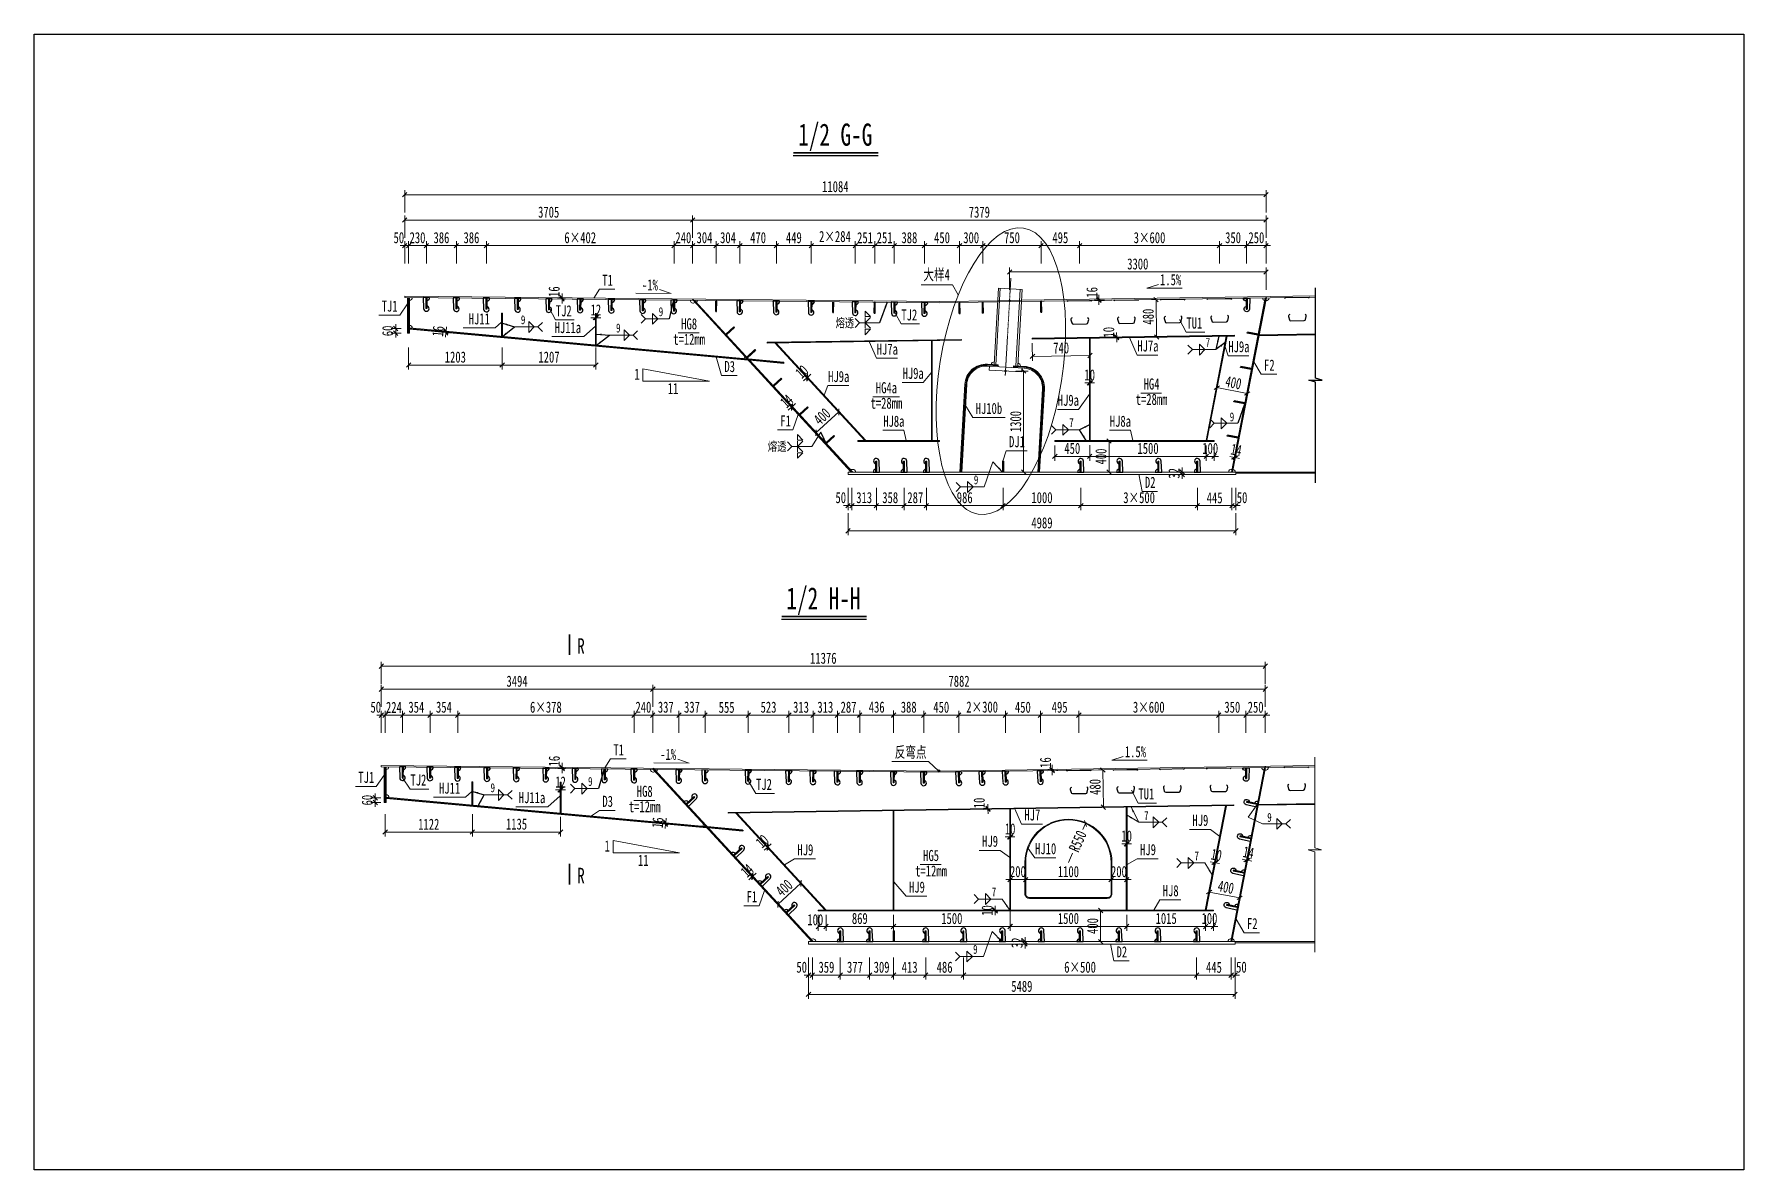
# Model space of a CAD drawing. Header units: millimetres. Extents: x 44597 to 300567, y -113054 to 73044.
# Drawn here: x 113567 to 135567, y -102091 to -87474 of the extents above; entities that cross this region are included whole.
import ezdxf
from ezdxf.enums import TextEntityAlignment as Align

# ---------------------------------------------------------------- set-up
doc = ezdxf.new("R2010")
doc.units = ezdxf.units.MM
doc.linetypes.add('CENTER2', pattern=[28.575, 19.05, -3.175, 3.175, -3.175])
doc.layers.get('Defpoints').update_dxf_attribs({"color": 8})
for name, color, linetype, lineweight in [('Dim', 4, 'Continuous', 15), ('中心线', 2, 'CENTER2', 15), ('文字', 7, 'Continuous', 15), ('标注线及字体', 2, 'Continuous', 15), ('粗线', 3, 'Continuous', 35), ('细实线', 4, 'Continuous', 15), ('钢板粗线', 1, 'Continuous', 25), ('钢板细线', 6, 'Continuous', 15)]:
    doc.layers.add(name, color=color, linetype=linetype, lineweight=lineweight)
doc.layers.add('Text', color=4, linetype='Continuous')
doc.styles.add('111', font='', dxfattribs={"width": 0.7})
doc.styles.add('BM_Dim', font='', dxfattribs={"width": 0.85})
doc.styles.add('SMEDI', font='', dxfattribs={"width": 0.75})
doc.styles.get("Standard").update_dxf_attribs({"font": ''})
doc.styles.get('111').set_extended_font_data('仿宋_GB2312')
doc.styles.get('BM_Dim').set_extended_font_data('仿宋_GB2312')
doc.styles.get('SMEDI').set_extended_font_data('仿宋_GB2312')
doc.styles.get('Standard').set_extended_font_data('仿宋_GB2312')
doc.dimstyles.new('200', dxfattribs={"dimscale": 0, "dimtxt": 2.5, "dimasz": 1, "dimexe": 1, "dimexo": 1, "dimgap": 0.6, "dimtad": 1, "dimdec": 0, "dimdsep": 46, "dimtxsty": '111', "dimblk": 'OBLIQUE', "dimcen": 0, "dimclrd": 4, "dimclre": 4, "dimclrt": 4, "dimadec": 1, "dimazin": 2, "dimtfac": 1, "dimtdec": 0, "dimtix": 1, "dimtmove": 2, "dimatfit": 3, "dimfxl": 4, "dimfxlon": 1, "dimtolj": 1, "dimlwd": -1, "dimlwe": -1, "dimarcsym": 0})
doc.dimstyles.new('MSteel_1.0_1.0', dxfattribs={"dimtxt": 3, "dimasz": 1.2, "dimexe": 1, "dimexo": 1, "dimgap": 1, "dimtad": 3, "dimtoh": 1, "dimdec": 0, "dimzin": 0, "dimdsep": 46, "dimtxsty": 'Standard', "dimblk": 'ARCHTICK', "dimcen": 0.09, "dimclrd": 3, "dimclre": 3, "dimadec": 0, "dimazin": 0, "dimtfac": 1, "dimtdec": 4, "dimtofl": 0, "dimtmove": 0, "dimatfit": 3, "dimfxl": 1, "dimtolj": 1, "dimtzin": 0, "dimarcsym": 0})

msp = doc.modelspace()

# ---------------------------------------------------------------- texts
at = {"layer": 'Text', "style": 'SMEDI', "width": 0.75}
for s, p in [('9', (121602.7, -91046.1)), ('9', (119829.2, -91150.1)), ('9', (121053.9, -91256)), ('7', (128640.8, -91441.3)), ('9', (128950.9, -92399.8)), ('7', (126884.5, -92474.6)), ('9', (125658.1, -93209.7)), ('9', (119438.8, -97173.3)), ('9', (120693.5, -97092.5))]:
    msp.add_text(s, height=114.3, dxfattribs=at).set_placement(p, align=Align.MIDDLE_LEFT)
at = {"layer": '文字', "style": 'BM_Dim', "width": 0.7}
for s, height, p in [('T1', 142.86, (120945.5, -90754.8)), ('大样4', 142.86, (125179.7, -90683.2)), ('1.5%', 142.86, (128190.4, -90748.6)), ('TJ1', 142.86, (118141.1, -91088.4)), ('HJ11', 142.86, (119294.6, -91251.8)), ('TJ2', 142.86, (120381.1, -91148.7)), ('TJ2', 142.86, (124827.6, -91201.1)), ('HJ11a', 142.86, (120433.7, -91364.3)), ('HG8', 142.86, (121994.6, -91316.5)), ('TU1', 142.86, (128496.1, -91306.2)), ('t=12mm', 142.86, (121994.6, -91514.9)), ('HJ7a', 142.86, (124544.8, -91642.1)), ('HJ7a', 142.86, (127898.4, -91600.5)), ('HJ9a', 142.86, (129069.3, -91610.3)), ('D3', 142.86, (122516.5, -91866)), ('F2', 142.86, (129461.3, -91848)), ('1', 142.9, (121324.7, -91963.6)), ('HJ9a', 142.86, (123919.6, -91994.2)), ('HG4a', 142.86, (124533.2, -92139.2)), ('HJ9a', 142.86, (124877.5, -91953.7)), ('HG4', 142.86, (127945.6, -92090.7)), ('11', 142.86, (121788.3, -92148.8)), ('t=28mm', 142.86, (124533.2, -92337.6)), ('HJ9a', 142.86, (126874.5, -92299.9)), ('t=28mm', 142.86, (127945.6, -92289.1)), ('F1', 142.86, (123236.5, -92565.5)), ('HJ8a', 142.86, (124628.7, -92569.9)), ('HJ10b', 142.86, (125852.3, -92405.3)), ('HJ8a', 142.86, (127544.1, -92569.9)), ('DJ1', 142.86, (126213.5, -92833.3)), ('D2', 142.86, (127927.6, -93356.6)), ('T1', 142.86, (121087.9, -96799.6)), ('TJ1', 142.86, (117839.6, -97154.2)), ('TJ2', 142.86, (118510.5, -97188.1)), ('HJ11', 142.86, (118912.1, -97292.6)), ('HJ11a', 142.86, (119972.8, -97414.6)), ('HG8', 142.86, (121423.1, -97333.4)), ('TJ2', 142.86, (122958.1, -97244.3)), ('TU1', 142.86, (127877.6, -97367)), ('D3', 142.86, (120946.5, -97462.4)), ('t=12mm', 142.86, (121423.1, -97531.8)), ('1', 142.9, (120940, -98037)), ('11', 142.86, (121403.7, -98222.2)), ('HJ9', 142.86, (123490.5, -98086)), ('HG5', 142.86, (125107.7, -98160)), ('t=12mm', 142.86, (125107.7, -98358.4)), ('F1', 142.86, (122801.3, -98689.2)), ('HJ9', 142.86, (124926.1, -98566.2))]:
    msp.add_text(s, height=height, dxfattribs=at).set_placement(p, align=Align.BOTTOM_CENTER)
for p in [(121489.3, -90814.5), (121723.2, -96857.9)]:
    msp.add_text('-1%', height=142.86, rotation=359.42629, dxfattribs=at).set_placement(p, align=Align.BOTTOM_CENTER)
for p in [(120603.3, -95448.4), (120603.3, -98403.6)]:
    msp.add_text('R', height=200, dxfattribs=at).set_placement(p, align=Align.CENTER)
at = {"layer": '标注线及字体', "style": '111', "width": 0.7}
for s, p in [('1/2 G-G', (123874.3, -88790)), ('1/2 H-H', (123722.9, -94759.2))]:
    msp.add_text(s, height=285.71, dxfattribs=at).set_placement(p, align=Align.MIDDLE)

# ---------------------------------------------------------------- blocks, each defined once
blk = doc.blocks.new('_Oblique')
at = {"color": 0, "linetype": 'ByBlock', "lineweight": -2}
blk.add_line((-0.5, -0.5), (0.5, 0.5), dxfattribs=at)
blk = doc.blocks.new('*D2927')
at = {"layer": 'Defpoints', "color": 0, "transparency": 16777216}
for p in [(121527, -95905), (118033, -96895), (121527, -96922)]:
    blk.add_point(p, dxfattribs=at)
at = {"layer": '细实线', "color": 4, "transparency": 16777216}
for p, q in [((118033, -96134), (118033, -95848)), ((118033, -95905), (121527, -95905)), ((121527, -96134), (121527, -95848))]:
    blk.add_line(p, q, dxfattribs=at)
at = {"layer": '细实线', "color": 4, "transparency": 16777216, "xscale": 57.14285714285715, "yscale": 57.14285714285715, "zscale": 57.14285714285715, "rotation": 180}
blk.add_blockref('_Oblique', (118033, -95905), dxfattribs=at)
at = {"layer": '细实线', "color": 4, "transparency": 16777216, "xscale": 57.14285714285715, "yscale": 57.14285714285715, "zscale": 57.14285714285715}
blk.add_blockref('_Oblique', (121527, -95905), dxfattribs=at)
at = {"layer": '细实线', "color": 4, "transparency": 16777216, "insert": (119780, -95803), "char_height": 142.9, "attachment_point": 5, "style": '111'}
blk.add_mtext('\\A1;3494', dxfattribs=at)
blk = doc.blocks.new('*D2928')
at = {"layer": 'Defpoints', "color": 0, "transparency": 16777216}
for p in [(129409, -95905), (121527, -96922), (129409, -96891)]:
    blk.add_point(p, dxfattribs=at)
at = {"layer": '细实线', "color": 4, "transparency": 16777216}
for p, q in [((121527, -96134), (121527, -95848)), ((121527, -95905), (129409, -95905)), ((129409, -96134), (129409, -95848))]:
    blk.add_line(p, q, dxfattribs=at)
at = {"layer": '细实线', "color": 4, "transparency": 16777216, "xscale": 57.14285714285715, "yscale": 57.14285714285715, "zscale": 57.14285714285715, "rotation": 180}
blk.add_blockref('_Oblique', (121527, -95905), dxfattribs=at)
at = {"layer": '细实线', "color": 4, "transparency": 16777216, "xscale": 57.14285714285715, "yscale": 57.14285714285715, "zscale": 57.14285714285715}
blk.add_blockref('_Oblique', (129409, -95905), dxfattribs=at)
at = {"layer": '细实线', "color": 4, "transparency": 16777216, "insert": (125468, -95803), "char_height": 142.9, "attachment_point": 5, "style": '111'}
blk.add_mtext('\\A1;7882', dxfattribs=at)
blk = doc.blocks.new('*D2929')
at = {"layer": 'Defpoints', "color": 0, "transparency": 16777216}
for p in [(118083, -97342), (119205, -97330), (118083, -97744)]:
    blk.add_point(p, dxfattribs=at)
at = {"layer": '细实线', "color": 4, "transparency": 16777216}
for p, q in [((118083, -97515), (118083, -97801)), ((119205, -97515), (119205, -97801)), ((119205, -97744), (118083, -97744))]:
    blk.add_line(p, q, dxfattribs=at)
at = {"layer": '细实线', "color": 4, "transparency": 16777216, "xscale": 57.14285714285715, "yscale": 57.14285714285715, "zscale": 57.14285714285715, "rotation": 180}
blk.add_blockref('_Oblique', (118083, -97744), dxfattribs=at)
at = {"layer": '细实线', "color": 4, "transparency": 16777216, "xscale": 57.14285714285715, "yscale": 57.14285714285715, "zscale": 57.14285714285715}
blk.add_blockref('_Oblique', (119205, -97744), dxfattribs=at)
at = {"layer": '细实线', "color": 4, "transparency": 16777216, "insert": (118644, -97643), "char_height": 142.9, "attachment_point": 5, "style": '111'}
blk.add_mtext('\\A1;1122', dxfattribs=at)
blk = doc.blocks.new('*D2930')
at = {"layer": 'Defpoints', "color": 0, "transparency": 16777216}
for p in [(123531, -99185), (129020, -99174), (123531, -99833)]:
    blk.add_point(p, dxfattribs=at)
at = {"layer": '细实线', "color": 4, "transparency": 16777216}
for p, q in [((123531, -99604), (123531, -99890)), ((129020, -99604), (129020, -99890)), ((129020, -99833), (123531, -99833))]:
    blk.add_line(p, q, dxfattribs=at)
at = {"layer": '细实线', "color": 4, "transparency": 16777216, "xscale": 57.14285714285715, "yscale": 57.14285714285715, "zscale": 57.14285714285715, "rotation": 180}
blk.add_blockref('_Oblique', (123531, -99833), dxfattribs=at)
at = {"layer": '细实线', "color": 4, "transparency": 16777216, "xscale": 57.14285714285715, "yscale": 57.14285714285715, "zscale": 57.14285714285715}
blk.add_blockref('_Oblique', (129020, -99833), dxfattribs=at)
at = {"layer": '细实线', "color": 4, "transparency": 16777216, "insert": (126276, -99730), "char_height": 142.9, "attachment_point": 5, "style": '111'}
blk.add_mtext('\\A1;5489', dxfattribs=at)
blk = doc.blocks.new('*D2931')
at = {"layer": 'Defpoints', "color": 0, "transparency": 16777216}
for p in [(123657, -98753), (123757, -98753), (123657, -98959)]:
    blk.add_point(p, dxfattribs=at)
at = {"layer": '细实线', "color": 4, "transparency": 16777216}
for p, q in [((123657, -98811), (123657, -99016)), ((123757, -98959), (123657, -98959)), ((123757, -98811), (123757, -99016))]:
    blk.add_line(p, q, dxfattribs=at)
at = {"layer": '细实线', "color": 4, "transparency": 16777216, "xscale": 57.14285714285715, "yscale": 57.14285714285715, "zscale": 57.14285714285715, "rotation": 180}
blk.add_blockref('_Oblique', (123657, -98959), dxfattribs=at)
at = {"layer": '细实线', "color": 4, "transparency": 16777216, "xscale": 57.14285714285715, "yscale": 57.14285714285715, "zscale": 57.14285714285715}
blk.add_blockref('_Oblique', (123757, -98959), dxfattribs=at)
at = {"layer": '细实线', "color": 4, "transparency": 16777216, "insert": (123618, -98873), "char_height": 142.9, "attachment_point": 5, "style": '111'}
blk.add_mtext('\\A1;100', dxfattribs=at)
blk = doc.blocks.new('_ArchTick')
at = {"color": 0, "linetype": 'ByBlock', "const_width": 0.15}
blk.add_lwpolyline([(-0.5, -0.5), (0.5, 0.5)], dxfattribs=at)
blk = doc.blocks.new('角焊缝1')
at = {"layer": 'Dim'}
blk.add_line((-3101.17, 370.22), (-3106.48, 370.22), dxfattribs=at)
blk.add_lwpolyline([(-3107.48, 369.22), (-3106.48, 370.22), (-3107.48, 371.22)], dxfattribs=at)
blk.add_lwpolyline([(-3104.91, 371.45), (-3104.91, 368.99), (-3103.68, 370.22)], close=True, dxfattribs=at)
blk = doc.blocks.new('角焊缝2')
at = {"layer": 'Dim'}
blk.add_line((-3138.01, 370.22), (-3132.7, 370.22), dxfattribs=at)
blk.add_lwpolyline([(-3134.75, 371.45), (-3134.75, 368.99), (-3133.52, 370.22)], close=True, dxfattribs=at)
blk.add_lwpolyline([(-3131.7, 369.22), (-3132.7, 370.22), (-3131.7, 371.22)], dxfattribs=at)
blk = doc.blocks.new('*D2932')
at = {"layer": 'Defpoints', "color": 0, "transparency": 16777216}
for p in [(119205, -97330), (120340, -97489), (119205, -97744)]:
    blk.add_point(p, dxfattribs=at)
at = {"layer": '细实线', "color": 4, "transparency": 16777216}
for p, q in [((119205, -97515), (119205, -97801)), ((120340, -97546), (120340, -97801)), ((120340, -97744), (119205, -97744))]:
    blk.add_line(p, q, dxfattribs=at)
at = {"layer": '细实线', "color": 4, "transparency": 16777216, "xscale": 57.14285714285715, "yscale": 57.14285714285715, "zscale": 57.14285714285715, "rotation": 180}
blk.add_blockref('_Oblique', (119205, -97744), dxfattribs=at)
at = {"layer": '细实线', "color": 4, "transparency": 16777216, "xscale": 57.14285714285715, "yscale": 57.14285714285715, "zscale": 57.14285714285715}
blk.add_blockref('_Oblique', (120340, -97744), dxfattribs=at)
at = {"layer": '细实线', "color": 4, "transparency": 16777216, "insert": (119773, -97642), "char_height": 142.9, "attachment_point": 5, "style": '111'}
blk.add_mtext('\\A1;1135', dxfattribs=at)
blk = doc.blocks.new('*D2933')
at = {"layer": 'Defpoints', "color": 0, "transparency": 16777216}
for p in [(120334, -97234), (120346, -97200), (120346, -97234)]:
    blk.add_point(p, dxfattribs=at)
at = {"layer": '细实线', "color": 4, "transparency": 16777216}
for p, q in [((120334, -97200), (120277, -97200)), ((120334, -97200), (120334, -97143)), ((120334, -97200), (120346, -97200)), ((120346, -97200), (120346, -97143)), ((120346, -97200), (120403, -97200))]:
    blk.add_line(p, q, dxfattribs=at)
at = {"layer": '细实线', "color": 4, "transparency": 16777216, "xscale": 57.14285714285715, "yscale": 57.14285714285715, "zscale": 57.14285714285715}
blk.add_blockref('_Oblique', (120334, -97200), dxfattribs=at)
at = {"layer": '细实线', "color": 4, "transparency": 16777216, "xscale": 57.14285714285715, "yscale": 57.14285714285715, "zscale": 57.14285714285715, "rotation": 180}
blk.add_blockref('_Oblique', (120346, -97200), dxfattribs=at)
at = {"layer": '细实线', "color": 4, "transparency": 16777216, "insert": (120340, -97100), "char_height": 142.9, "attachment_point": 5, "style": '111'}
blk.add_mtext('\\A1;12', dxfattribs=at)
blk = doc.blocks.new('*D2934')
at = {"layer": 'Defpoints', "color": 0, "transparency": 16777216}
for p in [(117956, -97364), (118083, -97303), (118083, -97364)]:
    blk.add_point(p, dxfattribs=at)
at = {"layer": '细实线', "color": 4, "transparency": 16777216}
for p, q in [((118026, -97303), (117899, -97303)), ((118026, -97364), (117899, -97364)), ((117956, -97303), (117956, -97246)), ((117956, -97303), (117956, -97364)), ((117956, -97364), (117956, -97421))]:
    blk.add_line(p, q, dxfattribs=at)
at = {"layer": '细实线', "color": 4, "transparency": 16777216, "xscale": 57.14285714285715, "yscale": 57.14285714285715, "zscale": 57.14285714285715}
for p, rotation in [((117956, -97303), 270), ((117956, -97364), 90)]:
    blk.add_blockref('_Oblique', p, dxfattribs=dict(at, rotation=rotation))
at = {"layer": '细实线', "color": 4, "transparency": 16777216, "insert": (117854, -97333), "char_height": 142.9, "attachment_point": 5, "rotation": 90, "style": '111'}
blk.add_mtext('\\A1;60', dxfattribs=at)
blk = doc.blocks.new('*D2935')
at = {"layer": 'Defpoints', "color": 0, "transparency": 16777216}
for p in [(124625, -98753), (126125, -98748), (124625, -98959)]:
    blk.add_point(p, dxfattribs=at)
at = {"layer": '细实线', "color": 4, "transparency": 16777216}
for p, q in [((124625, -98811), (124625, -99016)), ((126125, -98959), (124625, -98959)), ((126125, -98806), (126125, -99016))]:
    blk.add_line(p, q, dxfattribs=at)
at = {"layer": '细实线', "color": 4, "transparency": 16777216, "xscale": 57.14285714285715, "yscale": 57.14285714285715, "zscale": 57.14285714285715, "rotation": 180}
blk.add_blockref('_Oblique', (124625, -98959), dxfattribs=at)
at = {"layer": '细实线', "color": 4, "transparency": 16777216, "xscale": 57.14285714285715, "yscale": 57.14285714285715, "zscale": 57.14285714285715}
blk.add_blockref('_Oblique', (126125, -98959), dxfattribs=at)
at = {"layer": '细实线', "color": 4, "transparency": 16777216, "insert": (125375, -98857), "char_height": 142.9, "attachment_point": 5, "style": '111'}
blk.add_mtext('\\A1;1500', dxfattribs=at)
blk = doc.blocks.new('*D2936')
at = {"layer": 'Defpoints', "color": 0, "transparency": 16777216}
for p in [(124626, -99153), (125039, -99153), (124626, -99586)]:
    blk.add_point(p, dxfattribs=at)
at = {"layer": '细实线', "color": 4, "transparency": 16777216}
for p, q in [((124626, -99357), (124626, -99643)), ((125039, -99357), (125039, -99643)), ((125039, -99586), (124626, -99586))]:
    blk.add_line(p, q, dxfattribs=at)
at = {"layer": '细实线', "color": 4, "transparency": 16777216, "xscale": 57.14285714285715, "yscale": 57.14285714285715, "zscale": 57.14285714285715, "rotation": 180}
blk.add_blockref('_Oblique', (124626, -99586), dxfattribs=at)
at = {"layer": '细实线', "color": 4, "transparency": 16777216, "xscale": 57.14285714285715, "yscale": 57.14285714285715, "zscale": 57.14285714285715}
blk.add_blockref('_Oblique', (125039, -99586), dxfattribs=at)
at = {"layer": '细实线', "color": 4, "transparency": 16777216, "insert": (124832, -99484), "char_height": 142.9, "attachment_point": 5, "style": '111'}
blk.add_mtext('\\A1;413', dxfattribs=at)
blk = doc.blocks.new('*D2937')
at = {"layer": 'Defpoints', "color": 0, "transparency": 16777216}
for p in [(124190, -96239), (123903, -96874), (124190, -96965)]:
    blk.add_point(p, dxfattribs=at)
at = {"layer": '细实线', "color": 4, "transparency": 16777216}
for p, q in [((123903, -96468), (123903, -96182)), ((123903, -96239), (124190, -96239)), ((124190, -96468), (124190, -96182))]:
    blk.add_line(p, q, dxfattribs=at)
at = {"layer": '细实线', "color": 4, "transparency": 16777216, "xscale": 57.14285714285715, "yscale": 57.14285714285715, "zscale": 57.14285714285715, "rotation": 180}
blk.add_blockref('_Oblique', (123903, -96239), dxfattribs=at)
at = {"layer": '细实线', "color": 4, "transparency": 16777216, "xscale": 57.14285714285715, "yscale": 57.14285714285715, "zscale": 57.14285714285715}
blk.add_blockref('_Oblique', (124190, -96239), dxfattribs=at)
at = {"layer": '细实线', "color": 4, "transparency": 16777216, "insert": (124046, -96137), "char_height": 142.9, "attachment_point": 5, "style": '111'}
blk.add_mtext('\\A1;287', dxfattribs=at)
blk = doc.blocks.new('*D2938')
at = {"layer": 'Defpoints', "color": 0, "transparency": 16777216}
for p in [(125464, -96239), (125014, -96973), (125464, -96971)]:
    blk.add_point(p, dxfattribs=at)
at = {"layer": '细实线', "color": 4, "transparency": 16777216}
for p, q in [((125014, -96468), (125014, -96182)), ((125014, -96239), (125464, -96239)), ((125464, -96468), (125464, -96182))]:
    blk.add_line(p, q, dxfattribs=at)
at = {"layer": '细实线', "color": 4, "transparency": 16777216, "xscale": 57.14285714285715, "yscale": 57.14285714285715, "zscale": 57.14285714285715, "rotation": 180}
blk.add_blockref('_Oblique', (125014, -96239), dxfattribs=at)
at = {"layer": '细实线', "color": 4, "transparency": 16777216, "xscale": 57.14285714285715, "yscale": 57.14285714285715, "zscale": 57.14285714285715}
blk.add_blockref('_Oblique', (125464, -96239), dxfattribs=at)
at = {"layer": '细实线', "color": 4, "transparency": 16777216, "insert": (125239, -96137), "char_height": 142.9, "attachment_point": 5, "style": '111'}
blk.add_mtext('\\A1;450', dxfattribs=at)
blk = doc.blocks.new('12-140加劲 有过焊孔')
at = {"layer": 'Defpoints'}
blk.add_line((0, 0), (0, 140), dxfattribs=at)
at = {"layer": '钢板粗线', "color": 7}
for p, q in [((-6, 0), (-6, 140)), ((-6, 140), (6, 140)), ((6, 0), (6, 140)), ((41, 0), (35, 141)), ((-41, 0), (41, 0))]:
    blk.add_line(p, q, dxfattribs=at)
for centre, start, end in [((-6, 0), 90, 180), ((0, 140), 2.441, 260.1291)]:
    blk.add_arc(centre, 35, start, end, dxfattribs=at)
blk = doc.blocks.new('*D2939')
at = {"layer": 'Defpoints', "color": 0, "transparency": 16777216}
for p in [(121526, -96239), (121286, -96935), (121526, -96922)]:
    blk.add_point(p, dxfattribs=at)
at = {"layer": '细实线', "color": 4, "transparency": 16777216}
for p, q in [((121286, -96239), (121229, -96239)), ((121286, -96468), (121286, -96182)), ((121286, -96239), (121526, -96239)), ((121526, -96468), (121526, -96182)), ((121526, -96239), (121583, -96239))]:
    blk.add_line(p, q, dxfattribs=at)
at = {"layer": '细实线', "color": 4, "transparency": 16777216, "xscale": 57.14285714285715, "yscale": 57.14285714285715, "zscale": 57.14285714285715}
blk.add_blockref('_Oblique', (121286, -96239), dxfattribs=at)
at = {"layer": '细实线', "color": 4, "transparency": 16777216, "xscale": 57.14285714285715, "yscale": 57.14285714285715, "zscale": 57.14285714285715, "rotation": 180}
blk.add_blockref('_Oblique', (121526, -96239), dxfattribs=at)
at = {"layer": '细实线', "color": 4, "transparency": 16777216, "insert": (121406, -96137), "char_height": 142.9, "attachment_point": 5, "style": '111'}
blk.add_mtext('\\A1;240', dxfattribs=at)
blk = doc.blocks.new('*D2940')
at = {"layer": 'Defpoints', "color": 0, "transparency": 16777216}
for p in [(120361, -96926), (120462, -96911), (120462, -96927)]:
    blk.add_point(p, dxfattribs=at)
at = {"layer": '细实线', "color": 4, "transparency": 16777216}
for p, q in [((120405, -96911), (120304, -96910)), ((120405, -96927), (120304, -96926)), ((120361, -96926), (120360, -96984)), ((120361, -96910), (120362, -96853)), ((120361, -96910), (120361, -96926))]:
    blk.add_line(p, q, dxfattribs=at)
at = {"layer": '细实线', "color": 4, "transparency": 16777216, "xscale": 57.1428571428572, "yscale": 57.1428571428572, "zscale": 57.1428571428572}
for p, rotation in [((120361, -96910), 269.4262908392901), ((120361, -96926), 89.42629083929008)]:
    blk.add_blockref('_Oblique', p, dxfattribs=dict(at, rotation=rotation))
at = {"layer": '细实线', "color": 4, "transparency": 16777216, "insert": (120259, -96831), "char_height": 142.9, "attachment_point": 5, "rotation": 89.4263, "style": '111'}
blk.add_mtext('\\A1;16', dxfattribs=at)
blk = doc.blocks.new('U型肋1')
at = {"layer": 'Defpoints'}
blk.add_line((-160, 0), (160, 0), dxfattribs=at)
at = {"layer": '钢板粗线', "color": 6}
for p, q in [((148, -10), (160, 0)), ((-148, -10), (-160, 0))]:
    blk.add_line(p, q, dxfattribs=at)
blk.add_lwpolyline([(-99, -220, 0.414266), (-114, -245), (-104, -285, 0.348876), (-85, -300), (85, -300, 0.348876), (104, -285), (114, -245, 0.414091), (99, -220, 0.414091)], format="xyb", dxfattribs=at)
blk = doc.blocks.new('14-160加劲 有过焊孔')
at = {"layer": 'Defpoints'}
blk.add_line((38609, 31489), (38609, 31629), dxfattribs=at)
at = {"layer": '钢板粗线', "color": 7}
for p, q in [((38568, 31489), (38650, 31489)), ((38603, 31489), (38603, 31629)), ((38603, 31629), (38615, 31629)), ((38615, 31489), (38615, 31629)), ((38650, 31489), (38644, 31631))]:
    blk.add_line(p, q, dxfattribs=at)
for centre, start, end in [((38603, 31489), 90, 180), ((38609, 31629), 2.441, 260.1291)]:
    blk.add_arc(centre, 35, start, end, dxfattribs=at)
blk = doc.blocks.new('*D871')
at = {"layer": 'Defpoints', "color": 0, "transparency": 16777216}
for p in [(-888, 647), (-888, -29), (-638, -10)]:
    blk.add_point(p, dxfattribs=at)
at = {"layer": '细实线', "color": 4, "transparency": 16777216}
for p, q in [((-888, 419), (-888, 704)), ((-638, 419), (-638, 704)), ((-888, 647), (-945, 647)), ((-638, 647), (-888, 647)), ((-638, 647), (-581, 647))]:
    blk.add_line(p, q, dxfattribs=at)
at = {"layer": '细实线', "color": 4, "transparency": 16777216, "xscale": 57.14285714285715, "yscale": 57.14285714285715, "zscale": 57.14285714285715}
blk.add_blockref('_Oblique', (-888, 647), dxfattribs=at)
at = {"layer": '细实线', "color": 4, "transparency": 16777216, "xscale": 57.14285714285715, "yscale": 57.14285714285715, "zscale": 57.14285714285715, "rotation": 180}
blk.add_blockref('_Oblique', (-638, 647), dxfattribs=at)
at = {"layer": '细实线', "color": 4, "transparency": 16777216, "insert": (-763, 749), "char_height": 142.9, "attachment_point": 5, "style": '111'}
blk.add_mtext('\\A1;250', dxfattribs=at)
blk = doc.blocks.new('*D872')
at = {"layer": 'Defpoints', "color": 0, "transparency": 16777216}
for p in [(-1238, 647), (-3038, -62), (-1238, -35)]:
    blk.add_point(p, dxfattribs=at)
at = {"layer": '细实线', "color": 4, "transparency": 16777216}
for p, q in [((-3038, 419), (-3038, 704)), ((-1238, 419), (-1238, 704)), ((-3038, 647), (-1238, 647))]:
    blk.add_line(p, q, dxfattribs=at)
at = {"layer": '细实线', "color": 4, "transparency": 16777216, "xscale": 57.14285714285715, "yscale": 57.14285714285715, "zscale": 57.14285714285715, "rotation": 180}
blk.add_blockref('_Oblique', (-3038, 647), dxfattribs=at)
at = {"layer": '细实线', "color": 4, "transparency": 16777216, "xscale": 57.14285714285715, "yscale": 57.14285714285715, "zscale": 57.14285714285715}
blk.add_blockref('_Oblique', (-1238, 647), dxfattribs=at)
at = {"layer": '细实线', "color": 4, "transparency": 16777216, "insert": (-2138, 749), "char_height": 142.9, "attachment_point": 5, "style": '111'}
blk.add_mtext('\\A1;3×600', dxfattribs=at)
blk = doc.blocks.new('*D873')
at = {"layer": 'Defpoints', "color": 0, "transparency": 16777216}
for p in [(-1238, 647), (-1238, -35), (-888, -29)]:
    blk.add_point(p, dxfattribs=at)
at = {"layer": '细实线', "color": 4, "transparency": 16777216}
for p, q in [((-1238, 419), (-1238, 704)), ((-888, 419), (-888, 704)), ((-888, 647), (-1238, 647))]:
    blk.add_line(p, q, dxfattribs=at)
at = {"layer": '细实线', "color": 4, "transparency": 16777216, "xscale": 57.14285714285715, "yscale": 57.14285714285715, "zscale": 57.14285714285715, "rotation": 180}
blk.add_blockref('_Oblique', (-1238, 647), dxfattribs=at)
at = {"layer": '细实线', "color": 4, "transparency": 16777216, "xscale": 57.14285714285715, "yscale": 57.14285714285715, "zscale": 57.14285714285715}
blk.add_blockref('_Oblique', (-888, 647), dxfattribs=at)
at = {"layer": '细实线', "color": 4, "transparency": 16777216, "insert": (-1063, 749), "char_height": 142.9, "attachment_point": 5, "style": '111'}
blk.add_mtext('\\A1;350', dxfattribs=at)
blk = doc.blocks.new('*D874')
at = {"layer": 'Defpoints', "color": 0, "transparency": 16777216}
for p in [(-3730, -2299), (-3590, -2267), (-3590, -2299)]:
    blk.add_point(p, dxfattribs=at)
at = {"layer": '细实线', "color": 4, "transparency": 16777216}
for p, q in [((-3647, -2267), (-3787, -2267)), ((-3647, -2299), (-3787, -2299)), ((-3730, -2267), (-3730, -2210)), ((-3730, -2267), (-3730, -2299)), ((-3730, -2299), (-3730, -2356))]:
    blk.add_line(p, q, dxfattribs=at)
at = {"layer": '细实线', "color": 4, "transparency": 16777216, "xscale": 57.14285714285715, "yscale": 57.14285714285715, "zscale": 57.14285714285715}
for p, rotation in [((-3730, -2267), 270), ((-3730, -2299), 90)]:
    blk.add_blockref('_Oblique', p, dxfattribs=dict(at, rotation=rotation))
at = {"layer": '细实线', "color": 4, "transparency": 16777216, "insert": (-3832, -2283), "char_height": 142.9, "attachment_point": 5, "rotation": 90, "style": '111'}
blk.add_mtext('\\A1;32', dxfattribs=at)
blk = doc.blocks.new('*D875')
at = {"layer": 'Defpoints', "color": 0, "transparency": 16777216}
for p in [(-4116, -1862), (-4116, -1872), (-4115, -1872)]:
    blk.add_point(p, dxfattribs=at)
at = {"layer": '细实线', "color": 4, "transparency": 16777216}
for p, q in [((-4115, -1862), (-4115, -1805)), ((-4115, -1862), (-4058, -1862)), ((-4115, -1862), (-4115, -1872)), ((-4115, -1872), (-4058, -1872)), ((-4115, -1872), (-4115, -1929))]:
    blk.add_line(p, q, dxfattribs=at)
at = {"layer": '细实线', "color": 4, "transparency": 16777216, "xscale": 57.14285714285715, "yscale": 57.14285714285715, "zscale": 57.14285714285715}
for p, rotation in [((-4115, -1862), 270), ((-4115, -1872), 90)]:
    blk.add_blockref('_Oblique', p, dxfattribs=dict(at, rotation=rotation))
at = {"layer": '细实线', "color": 4, "transparency": 16777216, "insert": (-4217, -1867), "char_height": 142.9, "attachment_point": 5, "rotation": 90, "style": '111'}
blk.add_mtext('\\A1;10', dxfattribs=at)
blk = doc.blocks.new('*D876')
at = {"layer": 'Defpoints', "color": 0, "transparency": 16777216}
for p in [(-3927, -975), (-3917, -921), (-3917, -975)]:
    blk.add_point(p, dxfattribs=at)
at = {"layer": '细实线', "color": 4, "transparency": 16777216}
for p, q in [((-3927, -921), (-3927, -864)), ((-3917, -921), (-3917, -864)), ((-3927, -921), (-3984, -921)), ((-3927, -921), (-3917, -921)), ((-3917, -921), (-3860, -921))]:
    blk.add_line(p, q, dxfattribs=at)
at = {"layer": '细实线', "color": 4, "transparency": 16777216, "xscale": 57.14285714285715, "yscale": 57.14285714285715, "zscale": 57.14285714285715}
blk.add_blockref('_Oblique', (-3927, -921), dxfattribs=at)
at = {"layer": '细实线', "color": 4, "transparency": 16777216, "xscale": 57.14285714285715, "yscale": 57.14285714285715, "zscale": 57.14285714285715, "rotation": 180}
blk.add_blockref('_Oblique', (-3917, -921), dxfattribs=at)
at = {"layer": '细实线', "color": 4, "transparency": 16777216, "insert": (-3922, -818), "char_height": 142.9, "attachment_point": 5, "style": '111'}
blk.add_mtext('\\A1;10', dxfattribs=at)
blk = doc.blocks.new('*D877')
at = {"layer": 'Defpoints', "color": 0, "transparency": 16777216}
for p in [(-3922, -1776), (-2422, -1864), (-2422, -2073)]:
    blk.add_point(p, dxfattribs=at)
at = {"layer": '细实线', "color": 4, "transparency": 16777216}
for p, q in [((-3922, -1844), (-3922, -2130)), ((-2422, -1921), (-2422, -2130)), ((-3922, -2073), (-2422, -2073))]:
    blk.add_line(p, q, dxfattribs=at)
at = {"layer": '细实线', "color": 4, "transparency": 16777216, "xscale": 57.14285714285715, "yscale": 57.14285714285715, "zscale": 57.14285714285715, "rotation": 180}
blk.add_blockref('_Oblique', (-3922, -2073), dxfattribs=at)
at = {"layer": '细实线', "color": 4, "transparency": 16777216, "xscale": 57.14285714285715, "yscale": 57.14285714285715, "zscale": 57.14285714285715}
blk.add_blockref('_Oblique', (-2422, -2073), dxfattribs=at)
at = {"layer": '细实线', "color": 4, "transparency": 16777216, "insert": (-3172, -1970), "char_height": 142.9, "attachment_point": 5, "style": '111'}
blk.add_mtext('\\A1;1500', dxfattribs=at)
blk = doc.blocks.new('*D878')
at = {"layer": 'Defpoints', "color": 0, "transparency": 16777216}
for p in [(-2422, -1864), (-1407, -1870), (-1407, -2073)]:
    blk.add_point(p, dxfattribs=at)
at = {"layer": '细实线', "color": 4, "transparency": 16777216}
for p, q in [((-2422, -1921), (-2422, -2130)), ((-1407, -1927), (-1407, -2130)), ((-2422, -2073), (-1407, -2073))]:
    blk.add_line(p, q, dxfattribs=at)
at = {"layer": '细实线', "color": 4, "transparency": 16777216, "xscale": 57.14285714285715, "yscale": 57.14285714285715, "zscale": 57.14285714285715, "rotation": 180}
blk.add_blockref('_Oblique', (-2422, -2073), dxfattribs=at)
at = {"layer": '细实线', "color": 4, "transparency": 16777216, "xscale": 57.14285714285715, "yscale": 57.14285714285715, "zscale": 57.14285714285715}
blk.add_blockref('_Oblique', (-1407, -2073), dxfattribs=at)
at = {"layer": '细实线', "color": 4, "transparency": 16777216, "insert": (-1914, -1970), "char_height": 142.9, "attachment_point": 5, "style": '111'}
blk.add_mtext('\\A1;1015', dxfattribs=at)
blk = doc.blocks.new('*D879')
at = {"layer": 'Defpoints', "color": 0, "transparency": 16777216}
for p in [(-3722, -1294), (-2622, -1259), (-2622, -1469)]:
    blk.add_point(p, dxfattribs=at)
at = {"layer": '细实线', "color": 4, "transparency": 16777216}
for p, q in [((-2622, -1316), (-2622, -1527)), ((-3722, -1351), (-3722, -1527)), ((-3722, -1469), (-2622, -1469))]:
    blk.add_line(p, q, dxfattribs=at)
at = {"layer": '细实线', "color": 4, "transparency": 16777216, "xscale": 57.14285714285715, "yscale": 57.14285714285715, "zscale": 57.14285714285715, "rotation": 180}
blk.add_blockref('_Oblique', (-3722, -1469), dxfattribs=at)
at = {"layer": '细实线', "color": 4, "transparency": 16777216, "xscale": 57.14285714285715, "yscale": 57.14285714285715, "zscale": 57.14285714285715}
blk.add_blockref('_Oblique', (-2622, -1469), dxfattribs=at)
at = {"layer": '细实线', "color": 4, "transparency": 16777216, "insert": (-3172, -1367), "char_height": 142.9, "attachment_point": 5, "style": '111'}
blk.add_mtext('\\A1;1100', dxfattribs=at)
blk = doc.blocks.new('*D880')
at = {"layer": 'Defpoints', "color": 0, "transparency": 16777216}
for p in [(-3722, -1294), (-3922, -1352), (-3722, -1469)]:
    blk.add_point(p, dxfattribs=at)
at = {"layer": '细实线', "color": 4, "transparency": 16777216}
for p, q in [((-3922, -1469), (-3979, -1469)), ((-3922, -1409), (-3922, -1527)), ((-3922, -1469), (-3722, -1469)), ((-3722, -1351), (-3722, -1527)), ((-3722, -1469), (-3665, -1469))]:
    blk.add_line(p, q, dxfattribs=at)
at = {"layer": '细实线', "color": 4, "transparency": 16777216, "xscale": 57.14285714285715, "yscale": 57.14285714285715, "zscale": 57.14285714285715}
blk.add_blockref('_Oblique', (-3922, -1469), dxfattribs=at)
at = {"layer": '细实线', "color": 4, "transparency": 16777216, "xscale": 57.14285714285715, "yscale": 57.14285714285715, "zscale": 57.14285714285715, "rotation": 180}
blk.add_blockref('_Oblique', (-3722, -1469), dxfattribs=at)
at = {"layer": '细实线', "color": 4, "transparency": 16777216, "insert": (-3822, -1367), "char_height": 142.9, "attachment_point": 5, "style": '111'}
blk.add_mtext('\\A1;200', dxfattribs=at)
blk = doc.blocks.new('*D881')
at = {"layer": 'Defpoints', "color": 0, "transparency": 16777216}
for p in [(-1077, -2267), (-1027, -2267), (-1077, -2699)]:
    blk.add_point(p, dxfattribs=at)
at = {"layer": '细实线', "color": 4, "transparency": 16777216}
for p, q in [((-1077, -2471), (-1077, -2757)), ((-1027, -2471), (-1027, -2757)), ((-1077, -2699), (-1134, -2699)), ((-1027, -2699), (-1077, -2699)), ((-1027, -2699), (-970, -2699))]:
    blk.add_line(p, q, dxfattribs=at)
at = {"layer": '细实线', "color": 4, "transparency": 16777216, "xscale": 57.14285714285715, "yscale": 57.14285714285715, "zscale": 57.14285714285715}
blk.add_blockref('_Oblique', (-1077, -2699), dxfattribs=at)
at = {"layer": '细实线', "color": 4, "transparency": 16777216, "xscale": 57.14285714285715, "yscale": 57.14285714285715, "zscale": 57.14285714285715, "rotation": 180}
blk.add_blockref('_Oblique', (-1027, -2699), dxfattribs=at)
at = {"layer": '细实线', "color": 4, "transparency": 16777216, "insert": (-946, -2597), "char_height": 142.9, "attachment_point": 5, "style": '111'}
blk.add_mtext('\\A1;50', dxfattribs=at)
blk = doc.blocks.new('*D882')
at = {"layer": 'Defpoints', "color": 0, "transparency": 16777216}
for p in [(-2726, -1867), (-2758, -2267), (-2726, -2267)]:
    blk.add_point(p, dxfattribs=at)
at = {"layer": '细实线', "color": 4, "transparency": 16777216}
for p, q in [((-2758, -1867), (-2815, -1867)), ((-2758, -1867), (-2758, -2267)), ((-2758, -2267), (-2815, -2267))]:
    blk.add_line(p, q, dxfattribs=at)
at = {"layer": '细实线', "color": 4, "transparency": 16777216, "xscale": 57.14285714285715, "yscale": 57.14285714285715, "zscale": 57.14285714285715}
for p, rotation in [((-2758, -1867), 90), ((-2758, -2267), 270)]:
    blk.add_blockref('_Oblique', p, dxfattribs=dict(at, rotation=rotation))
at = {"layer": '细实线', "color": 4, "transparency": 16777216, "insert": (-2860, -2067), "char_height": 142.9, "attachment_point": 5, "rotation": 90, "style": '111'}
blk.add_mtext('\\A1;400', dxfattribs=at)
blk = doc.blocks.new('*D883')
at = {"layer": 'Defpoints', "color": 0, "transparency": 16777216}
for p in [(-886, -1247), (-872, -1250), (-866, -1220)]:
    blk.add_point(p, dxfattribs=at)
at = {"layer": '细实线', "color": 4, "transparency": 16777216}
for p, q in [((-880, -1218), (-936, -1207)), ((-880, -1218), (-869, -1161)), ((-880, -1218), (-866, -1220)), ((-866, -1220), (-855, -1164)), ((-866, -1220), (-810, -1231))]:
    blk.add_line(p, q, dxfattribs=at)
at = {"layer": '细实线', "color": 4, "transparency": 16777216, "xscale": 57.14285714285715, "yscale": 57.14285714285715, "zscale": 57.14285714285715}
for p, rotation in [((-880, -1218), 349.0000000000264), ((-866, -1220), 169.0000000000264)]:
    blk.add_blockref('_Oblique', p, dxfattribs=dict(at, rotation=rotation))
at = {"layer": '细实线', "color": 4, "transparency": 16777216, "insert": (-854, -1120), "char_height": 142.9, "attachment_point": 5, "rotation": 349, "style": '111'}
blk.add_mtext('\\A1;14', dxfattribs=at)
blk = doc.blocks.new('*D884')
at = {"layer": 'Defpoints', "color": 0, "transparency": 16777216}
for p in [(-1407, -1870), (-1307, -1870), (-1407, -2073)]:
    blk.add_point(p, dxfattribs=at)
at = {"layer": '细实线', "color": 4, "transparency": 16777216}
for p, q in [((-1407, -1927), (-1407, -2130)), ((-1307, -1927), (-1307, -2130)), ((-1407, -2073), (-1464, -2073)), ((-1307, -2073), (-1407, -2073)), ((-1307, -2073), (-1249, -2073))]:
    blk.add_line(p, q, dxfattribs=at)
at = {"layer": '细实线', "color": 4, "transparency": 16777216, "xscale": 57.14285714285715, "yscale": 57.14285714285715, "zscale": 57.14285714285715}
blk.add_blockref('_Oblique', (-1407, -2073), dxfattribs=at)
at = {"layer": '细实线', "color": 4, "transparency": 16777216, "xscale": 57.14285714285715, "yscale": 57.14285714285715, "zscale": 57.14285714285715, "rotation": 180}
blk.add_blockref('_Oblique', (-1307, -2073), dxfattribs=at)
at = {"layer": '细实线', "color": 4, "transparency": 16777216, "insert": (-1357, -1970), "char_height": 142.9, "attachment_point": 5, "style": '111'}
blk.add_mtext('\\A1;100', dxfattribs=at)
blk = doc.blocks.new('*D885')
at = {"layer": 'Defpoints', "color": 0, "transparency": 16777216}
for p in [(-2427, -1066), (-2417, -1011), (-2417, -1066)]:
    blk.add_point(p, dxfattribs=at)
at = {"layer": '细实线', "color": 4, "transparency": 16777216}
for p, q in [((-2427, -1011), (-2484, -1011)), ((-2427, -1011), (-2427, -954)), ((-2427, -1011), (-2417, -1011)), ((-2417, -1011), (-2417, -954)), ((-2417, -1011), (-2360, -1011))]:
    blk.add_line(p, q, dxfattribs=at)
at = {"layer": '细实线', "color": 4, "transparency": 16777216, "xscale": 57.14285714285715, "yscale": 57.14285714285715, "zscale": 57.14285714285715}
blk.add_blockref('_Oblique', (-2427, -1011), dxfattribs=at)
at = {"layer": '细实线', "color": 4, "transparency": 16777216, "xscale": 57.14285714285715, "yscale": 57.14285714285715, "zscale": 57.14285714285715, "rotation": 180}
blk.add_blockref('_Oblique', (-2417, -1011), dxfattribs=at)
at = {"layer": '细实线', "color": 4, "transparency": 16777216, "insert": (-2422, -909), "char_height": 142.9, "attachment_point": 5, "style": '111'}
blk.add_mtext('\\A1;10', dxfattribs=at)
blk = doc.blocks.new('*D886')
at = {"layer": 'Defpoints', "color": 0, "transparency": 16777216}
for p in [(-1297, -1279), (-1288, -1281), (-1282, -1253)]:
    blk.add_point(p, dxfattribs=at)
at = {"layer": '细实线', "color": 4, "transparency": 16777216}
for p, q in [((-1292, -1251), (-1348, -1240)), ((-1292, -1251), (-1281, -1195)), ((-1292, -1251), (-1282, -1253)), ((-1282, -1253), (-1271, -1197)), ((-1282, -1253), (-1226, -1264))]:
    blk.add_line(p, q, dxfattribs=at)
at = {"layer": '细实线', "color": 4, "transparency": 16777216, "xscale": 57.14285714285715, "yscale": 57.14285714285715, "zscale": 57.14285714285715}
for p, rotation in [((-1292, -1251), 349.0000000000052), ((-1282, -1253), 169.0000000000052)]:
    blk.add_blockref('_Oblique', p, dxfattribs=dict(at, rotation=rotation))
at = {"layer": '细实线', "color": 4, "transparency": 16777216, "insert": (-1268, -1152), "char_height": 142.9, "attachment_point": 5, "rotation": 349, "style": '111'}
blk.add_mtext('\\A1;10', dxfattribs=at)
blk = doc.blocks.new('*D887')
at = {"layer": 'Defpoints', "color": 0, "transparency": 16777216}
for p in [(-4207, -564), (-4172, -554), (-4172, -564)]:
    blk.add_point(p, dxfattribs=at)
at = {"layer": '细实线', "color": 4, "transparency": 16777216}
for p, q in [((-4207, -554), (-4264, -555)), ((-4207, -564), (-4264, -565)), ((-4207, -554), (-4208, -497)), ((-4207, -554), (-4207, -564)), ((-4207, -564), (-4206, -621))]:
    blk.add_line(p, q, dxfattribs=at)
at = {"layer": '细实线', "color": 4, "transparency": 16777216, "xscale": 57.14285714285715, "yscale": 57.14285714285715, "zscale": 57.14285714285715}
for p, rotation in [((-4207, -554), 270.8593722436547), ((-4207, -564), 90.8593722436547)]:
    blk.add_blockref('_Oblique', p, dxfattribs=dict(at, rotation=rotation))
at = {"layer": '细实线', "color": 4, "transparency": 16777216, "insert": (-4319, -483), "char_height": 142.9, "attachment_point": 5, "rotation": 90.8594, "style": '111'}
blk.add_mtext('\\A1;10', dxfattribs=at)
blk = doc.blocks.new('*D888')
at = {"layer": 'Defpoints', "color": 0, "transparency": 16777216}
for p in [(-2622, -1294), (-2622, -1469), (-2422, -1352)]:
    blk.add_point(p, dxfattribs=at)
at = {"layer": '细实线', "color": 4, "transparency": 16777216}
for p, q in [((-2622, -1469), (-2679, -1469)), ((-2622, -1351), (-2622, -1527)), ((-2422, -1469), (-2622, -1469)), ((-2422, -1409), (-2422, -1527)), ((-2422, -1469), (-2365, -1469))]:
    blk.add_line(p, q, dxfattribs=at)
at = {"layer": '细实线', "color": 4, "transparency": 16777216, "xscale": 57.14285714285715, "yscale": 57.14285714285715, "zscale": 57.14285714285715}
blk.add_blockref('_Oblique', (-2622, -1469), dxfattribs=at)
at = {"layer": '细实线', "color": 4, "transparency": 16777216, "xscale": 57.14285714285715, "yscale": 57.14285714285715, "zscale": 57.14285714285715, "rotation": 180}
blk.add_blockref('_Oblique', (-2422, -1469), dxfattribs=at)
at = {"layer": '细实线', "color": 4, "transparency": 16777216, "insert": (-2522, -1367), "char_height": 142.9, "attachment_point": 5, "style": '111'}
blk.add_mtext('\\A1;200', dxfattribs=at)
blk = doc.blocks.new('*D889')
at = {"layer": 'Defpoints', "color": 0, "transparency": 16777216}
for p in [(-2952, -747), (-3172, -1251)]:
    blk.add_point(p, dxfattribs=at)
at = {"layer": '细实线', "color": 4, "transparency": 16777216}
for p, q in [((-2985, -824), (-2952, -747)), ((-3118, -1128), (-3172, -1251))]:
    blk.add_line(p, q, dxfattribs=at)
at = {"layer": '细实线', "color": 4, "transparency": 16777216, "xscale": 57.14285714285715, "yscale": 57.14285714285715, "zscale": 57.14285714285715, "rotation": 66.37840734601615}
blk.add_blockref('_Oblique', (-2952, -747), dxfattribs=at)
at = {"layer": '细实线', "color": 4, "transparency": 16777216, "insert": (-3052, -976), "char_height": 142.9, "attachment_point": 5, "rotation": 66.3784, "style": '111'}
blk.add_mtext('\\A1;R550', dxfattribs=at)
blk = doc.blocks.new('*D890')
at = {"layer": 'Defpoints', "color": 0, "transparency": 16777216}
for p in [(-2712, -57), (-2722, -537), (-2705, -537)]:
    blk.add_point(p, dxfattribs=at)
at = {"layer": '细实线', "color": 4, "transparency": 16777216}
for p, q in [((-2729, -57), (-2786, -58)), ((-2729, -57), (-2722, -537)), ((-2722, -537), (-2779, -538))]:
    blk.add_line(p, q, dxfattribs=at)
at = {"layer": '细实线', "color": 4, "transparency": 16777216, "xscale": 57.14285714285715, "yscale": 57.14285714285715, "zscale": 57.14285714285715}
for p, rotation in [((-2729, -57), 90.85937224365449), ((-2722, -537), 270.8593722436545)]:
    blk.add_blockref('_Oblique', p, dxfattribs=dict(at, rotation=rotation))
at = {"layer": '细实线', "color": 4, "transparency": 16777216, "insert": (-2828, -277), "char_height": 142.9, "attachment_point": 5, "rotation": 90.8594, "style": '111'}
blk.add_mtext('\\A1;480', dxfattribs=at)
blk = doc.blocks.new('*D891')
at = {"layer": 'Defpoints', "color": 0, "transparency": 16777216}
for p in [(-1335, -1497), (-968, -1705), (-942, -1573)]:
    blk.add_point(p, dxfattribs=at)
at = {"layer": '细实线', "color": 4, "transparency": 16777216}
for p, q in [((-1346, -1553), (-1371, -1685)), ((-1360, -1629), (-968, -1705)), ((-953, -1629), (-979, -1761))]:
    blk.add_line(p, q, dxfattribs=at)
at = {"layer": '细实线', "color": 4, "transparency": 16777216, "xscale": 57.14285714285715, "yscale": 57.14285714285715, "zscale": 57.14285714285715}
for p, rotation in [((-1360, -1629), 169.0000000000066), ((-968, -1705), 349.0000000000067)]:
    blk.add_blockref('_Oblique', p, dxfattribs=dict(at, rotation=rotation))
at = {"layer": '细实线', "color": 4, "transparency": 16777216, "insert": (-1145, -1567), "char_height": 142.9, "attachment_point": 5, "rotation": 349, "style": '111'}
blk.add_mtext('\\A1;400', dxfattribs=at)
blk = doc.blocks.new('*D892')
at = {"layer": 'Defpoints', "color": 0, "transparency": 16777216}
for p in [(-1522, -2267), (-1077, -2267), (-1522, -2699)]:
    blk.add_point(p, dxfattribs=at)
at = {"layer": '细实线', "color": 4, "transparency": 16777216}
for p, q in [((-1522, -2471), (-1522, -2757)), ((-1077, -2471), (-1077, -2757)), ((-1077, -2699), (-1522, -2699))]:
    blk.add_line(p, q, dxfattribs=at)
at = {"layer": '细实线', "color": 4, "transparency": 16777216, "xscale": 57.14285714285715, "yscale": 57.14285714285715, "zscale": 57.14285714285715, "rotation": 180}
blk.add_blockref('_Oblique', (-1522, -2699), dxfattribs=at)
at = {"layer": '细实线', "color": 4, "transparency": 16777216, "xscale": 57.14285714285715, "yscale": 57.14285714285715, "zscale": 57.14285714285715}
blk.add_blockref('_Oblique', (-1077, -2699), dxfattribs=at)
at = {"layer": '细实线', "color": 4, "transparency": 16777216, "insert": (-1299, -2599), "char_height": 142.9, "attachment_point": 5, "style": '111'}
blk.add_mtext('\\A1;445', dxfattribs=at)
blk = doc.blocks.new('*D893')
at = {"layer": 'Defpoints', "color": 0, "transparency": 16777216}
for p in [(-4522, -2267), (-1522, -2267), (-4522, -2699)]:
    blk.add_point(p, dxfattribs=at)
at = {"layer": '细实线', "color": 4, "transparency": 16777216}
for p, q in [((-4522, -2471), (-4522, -2757)), ((-1522, -2471), (-1522, -2757)), ((-1522, -2699), (-4522, -2699))]:
    blk.add_line(p, q, dxfattribs=at)
at = {"layer": '细实线', "color": 4, "transparency": 16777216, "xscale": 57.14285714285715, "yscale": 57.14285714285715, "zscale": 57.14285714285715, "rotation": 180}
blk.add_blockref('_Oblique', (-4522, -2699), dxfattribs=at)
at = {"layer": '细实线', "color": 4, "transparency": 16777216, "xscale": 57.14285714285715, "yscale": 57.14285714285715, "zscale": 57.14285714285715}
blk.add_blockref('_Oblique', (-1522, -2699), dxfattribs=at)
at = {"layer": '细实线', "color": 4, "transparency": 16777216, "insert": (-3022, -2597), "char_height": 142.9, "attachment_point": 5, "style": '111'}
blk.add_mtext('\\A1;6×500', dxfattribs=at)
blk = doc.blocks.new('*D894')
at = {"layer": 'Defpoints', "color": 0, "transparency": 16777216}
for p in [(-3533, 647), (-3533, -69), (-3038, -62)]:
    blk.add_point(p, dxfattribs=at)
at = {"layer": '细实线', "color": 4, "transparency": 16777216}
for p, q in [((-3533, 419), (-3533, 704)), ((-3038, 419), (-3038, 704)), ((-3038, 647), (-3533, 647))]:
    blk.add_line(p, q, dxfattribs=at)
at = {"layer": '细实线', "color": 4, "transparency": 16777216, "xscale": 57.14285714285715, "yscale": 57.14285714285715, "zscale": 57.14285714285715, "rotation": 180}
blk.add_blockref('_Oblique', (-3533, 647), dxfattribs=at)
at = {"layer": '细实线', "color": 4, "transparency": 16777216, "xscale": 57.14285714285715, "yscale": 57.14285714285715, "zscale": 57.14285714285715}
blk.add_blockref('_Oblique', (-3038, 647), dxfattribs=at)
at = {"layer": '细实线', "color": 4, "transparency": 16777216, "insert": (-3285, 749), "char_height": 142.9, "attachment_point": 5, "style": '111'}
blk.add_mtext('\\A1;495', dxfattribs=at)
blk = doc.blocks.new('*D895')
at = {"layer": 'Defpoints', "color": 0, "transparency": 16777216}
for p in [(-3983, 647), (-3983, -76), (-3532, -62)]:
    blk.add_point(p, dxfattribs=at)
at = {"layer": '细实线', "color": 4, "transparency": 16777216}
for p, q in [((-3983, 419), (-3983, 704)), ((-3532, 419), (-3532, 704)), ((-3532, 647), (-3983, 647))]:
    blk.add_line(p, q, dxfattribs=at)
at = {"layer": '细实线', "color": 4, "transparency": 16777216, "xscale": 57.14285714285715, "yscale": 57.14285714285715, "zscale": 57.14285714285715, "rotation": 180}
blk.add_blockref('_Oblique', (-3983, 647), dxfattribs=at)
at = {"layer": '细实线', "color": 4, "transparency": 16777216, "xscale": 57.14285714285715, "yscale": 57.14285714285715, "zscale": 57.14285714285715}
blk.add_blockref('_Oblique', (-3532, 647), dxfattribs=at)
at = {"layer": '细实线', "color": 4, "transparency": 16777216, "insert": (-3758, 749), "char_height": 142.9, "attachment_point": 5, "style": '111'}
blk.add_mtext('\\A1;450', dxfattribs=at)
blk = doc.blocks.new('*D896')
at = {"layer": 'Defpoints', "color": 0, "transparency": 16777216}
for p in [(-4583, 647), (-4583, -85), (-3983, -76)]:
    blk.add_point(p, dxfattribs=at)
at = {"layer": '细实线', "color": 4, "transparency": 16777216}
for p, q in [((-4583, 419), (-4583, 704)), ((-3983, 419), (-3983, 704)), ((-3983, 647), (-4583, 647))]:
    blk.add_line(p, q, dxfattribs=at)
at = {"layer": '细实线', "color": 4, "transparency": 16777216, "xscale": 57.14285714285715, "yscale": 57.14285714285715, "zscale": 57.14285714285715, "rotation": 180}
blk.add_blockref('_Oblique', (-4583, 647), dxfattribs=at)
at = {"layer": '细实线', "color": 4, "transparency": 16777216, "xscale": 57.14285714285715, "yscale": 57.14285714285715, "zscale": 57.14285714285715}
blk.add_blockref('_Oblique', (-3983, 647), dxfattribs=at)
at = {"layer": '细实线', "color": 4, "transparency": 16777216, "insert": (-4282, 751), "char_height": 142.9, "attachment_point": 5, "style": '111'}
blk.add_mtext('\\A1;2×300', dxfattribs=at)
blk = doc.blocks.new('...')
at = {"layer": '细实线'}
h = blk.add_hatch(color=256, dxfattribs=at)
h.dxf.hatch_style = 1
h.paths.add_polyline_path([(-15, 0, -0.414214), (0, 15), (0, 0)])
h.paths.add_polyline_path([(0, -15), (0, 0), (15, 0, -0.414214)])
for p, q in [((0, 15), (0, -15)), ((-15, 0), (15, 0))]:
    blk.add_line(p, q, dxfattribs=at)
blk.add_circle((0, 0), 15.3, dxfattribs=at)
blk = doc.blocks.new('*D897')
at = {"layer": 'Defpoints', "color": 0, "transparency": 16777216}
for p in [(-3380, -67), (-3249, -49), (-3249, -65)]:
    blk.add_point(p, dxfattribs=at)
at = {"layer": '细实线', "color": 4, "transparency": 16777216}
for p, q in [((-3380, -51), (-3381, 6)), ((-3306, -50), (-3437, -52)), ((-3306, -66), (-3437, -68)), ((-3380, -51), (-3380, -67)), ((-3380, -67), (-3379, -124))]:
    blk.add_line(p, q, dxfattribs=at)
at = {"layer": '细实线', "color": 4, "transparency": 16777216, "xscale": 57.14285714285715, "yscale": 57.14285714285715, "zscale": 57.14285714285715}
for p, rotation in [((-3380, -51), 270.8593722436533), ((-3380, -67), 90.85937224365327)]:
    blk.add_blockref('_Oblique', p, dxfattribs=dict(at, rotation=rotation))
at = {"layer": '细实线', "color": 4, "transparency": 16777216, "insert": (-3466, 37), "char_height": 142.9, "attachment_point": 5, "rotation": 90.8594, "style": '111'}
blk.add_mtext('\\A1;16', dxfattribs=at)
blk = doc.blocks.new('*D2941')
at = {"layer": 'Defpoints', "color": 0, "transparency": 16777216}
for p in [(122814, -98310), (122814, -98331), (122825, -98322)]:
    blk.add_point(p, dxfattribs=at)
at = {"layer": '细实线', "color": 4, "transparency": 16777216}
for p, q in [((122803, -98319), (122761, -98358)), ((122803, -98319), (122765, -98277)), ((122814, -98310), (122775, -98268)), ((122803, -98319), (122814, -98310)), ((122814, -98310), (122856, -98271))]:
    blk.add_line(p, q, dxfattribs=at)
at = {"layer": '细实线', "color": 4, "transparency": 16777216, "xscale": 57.14285714285715, "yscale": 57.14285714285715, "zscale": 57.14285714285715}
for p, rotation in [((122803, -98319), 42.30941180379739), ((122814, -98310), 222.3094118037974)]:
    blk.add_blockref('_Oblique', p, dxfattribs=dict(at, rotation=rotation))
at = {"layer": '细实线', "color": 4, "transparency": 16777216, "insert": (122741, -98240), "char_height": 142.9, "attachment_point": 5, "rotation": 42.3094, "style": '111'}
blk.add_mtext('\\A1;14', dxfattribs=at)
blk = doc.blocks.new('*D2942')
at = {"layer": 'Defpoints', "color": 0, "transparency": 16777216}
for p in [(123009, -97934), (123020, -97961), (123027, -97954)]:
    blk.add_point(p, dxfattribs=at)
at = {"layer": '细实线', "color": 4, "transparency": 16777216}
for p, q in [((123002, -97941), (122963, -97899)), ((123009, -97934), (122970, -97892)), ((123009, -97934), (123051, -97896)), ((123002, -97941), (122959, -97979)), ((123002, -97941), (123009, -97934))]:
    blk.add_line(p, q, dxfattribs=at)
at = {"layer": '细实线', "color": 4, "transparency": 16777216, "xscale": 57.14285714285715, "yscale": 57.14285714285715, "zscale": 57.14285714285715}
for p, rotation in [((123009, -97934), 222.3190985114487), ((123002, -97941), 42.31909851144874)]:
    blk.add_blockref('_Oblique', p, dxfattribs=dict(at, rotation=rotation))
at = {"layer": '细实线', "color": 4, "transparency": 16777216, "insert": (122936, -97862), "char_height": 142.9, "attachment_point": 5, "rotation": 42.3191, "style": '111'}
blk.add_mtext('\\A1;10', dxfattribs=at)
blk = doc.blocks.new('*D2943')
at = {"layer": 'Defpoints', "color": 0, "transparency": 16777216}
for p in [(123434, -98403), (123475, -98448), (123180, -98718)]:
    blk.add_point(p, dxfattribs=at)
at = {"layer": '细实线', "color": 4, "transparency": 16777216}
for p, q in [((123139, -98673), (123434, -98403)), ((123437, -98406), (123396, -98361)), ((123141, -98675), (123100, -98630))]:
    blk.add_line(p, q, dxfattribs=at)
at = {"layer": '细实线', "color": 4, "transparency": 16777216, "xscale": 57.14285714285715, "yscale": 57.14285714285715, "zscale": 57.14285714285715}
for p, rotation in [((123434, -98403), 42.31909851127168), ((123139, -98673), 222.3190985112716)]:
    blk.add_blockref('_Oblique', p, dxfattribs=dict(at, rotation=rotation))
at = {"layer": '细实线', "color": 4, "transparency": 16777216, "insert": (123218, -98463), "char_height": 142.9, "attachment_point": 5, "rotation": 42.3191, "style": '111'}
blk.add_mtext('\\A1;400', dxfattribs=at)
blk = doc.blocks.new('*D2944')
at = {"layer": 'Defpoints', "color": 0, "transparency": 16777216}
for p in [(123531, -99153), (123581, -99153), (123531, -99586)]:
    blk.add_point(p, dxfattribs=at)
at = {"layer": '细实线', "color": 4, "transparency": 16777216}
for p, q in [((123531, -99357), (123531, -99643)), ((123581, -99357), (123581, -99643)), ((123531, -99586), (123474, -99586)), ((123581, -99586), (123531, -99586)), ((123581, -99586), (123638, -99586))]:
    blk.add_line(p, q, dxfattribs=at)
at = {"layer": '细实线', "color": 4, "transparency": 16777216, "xscale": 57.14285714285715, "yscale": 57.14285714285715, "zscale": 57.14285714285715}
blk.add_blockref('_Oblique', (123531, -99586), dxfattribs=at)
at = {"layer": '细实线', "color": 4, "transparency": 16777216, "xscale": 57.14285714285715, "yscale": 57.14285714285715, "zscale": 57.14285714285715, "rotation": 180}
blk.add_blockref('_Oblique', (123581, -99586), dxfattribs=at)
at = {"layer": '细实线', "color": 4, "transparency": 16777216, "insert": (123443, -99484), "char_height": 142.9, "attachment_point": 5, "style": '111'}
blk.add_mtext('\\A1;50', dxfattribs=at)
blk = doc.blocks.new('*D2945')
at = {"layer": 'Defpoints', "color": 0, "transparency": 16777216}
for p in [(123590, -96239), (123278, -96879), (123590, -96874)]:
    blk.add_point(p, dxfattribs=at)
at = {"layer": '细实线', "color": 4, "transparency": 16777216}
for p, q in [((123278, -96468), (123278, -96182)), ((123278, -96239), (123590, -96239)), ((123590, -96468), (123590, -96182))]:
    blk.add_line(p, q, dxfattribs=at)
at = {"layer": '细实线', "color": 4, "transparency": 16777216, "xscale": 57.14285714285715, "yscale": 57.14285714285715, "zscale": 57.14285714285715, "rotation": 180}
blk.add_blockref('_Oblique', (123278, -96239), dxfattribs=at)
at = {"layer": '细实线', "color": 4, "transparency": 16777216, "xscale": 57.14285714285715, "yscale": 57.14285714285715, "zscale": 57.14285714285715}
blk.add_blockref('_Oblique', (123590, -96239), dxfattribs=at)
at = {"layer": '细实线', "color": 4, "transparency": 16777216, "insert": (123434, -96137), "char_height": 142.9, "attachment_point": 5, "style": '111'}
blk.add_mtext('\\A1;313', dxfattribs=at)
blk = doc.blocks.new('*D2946')
at = {"layer": 'Defpoints', "color": 0, "transparency": 16777216}
for p in [(122200, -96239), (121863, -96899), (122200, -96878)]:
    blk.add_point(p, dxfattribs=at)
at = {"layer": '细实线', "color": 4, "transparency": 16777216}
for p, q in [((121863, -96468), (121863, -96182)), ((121863, -96239), (122200, -96239)), ((122200, -96468), (122200, -96182))]:
    blk.add_line(p, q, dxfattribs=at)
at = {"layer": '细实线', "color": 4, "transparency": 16777216, "xscale": 57.14285714285715, "yscale": 57.14285714285715, "zscale": 57.14285714285715, "rotation": 180}
blk.add_blockref('_Oblique', (121863, -96239), dxfattribs=at)
at = {"layer": '细实线', "color": 4, "transparency": 16777216, "xscale": 57.14285714285715, "yscale": 57.14285714285715, "zscale": 57.14285714285715}
blk.add_blockref('_Oblique', (122200, -96239), dxfattribs=at)
at = {"layer": '细实线', "color": 4, "transparency": 16777216, "insert": (122031, -96137), "char_height": 142.9, "attachment_point": 5, "style": '111'}
blk.add_mtext('\\A1;337', dxfattribs=at)
blk = doc.blocks.new('*D2947')
at = {"layer": 'Defpoints', "color": 0, "transparency": 16777216}
for p in [(118083, -96239), (118033, -96895), (118083, -96915)]:
    blk.add_point(p, dxfattribs=at)
at = {"layer": '细实线', "color": 4, "transparency": 16777216}
for p, q in [((118033, -96239), (117976, -96239)), ((118033, -96468), (118033, -96182)), ((118033, -96239), (118083, -96239)), ((118083, -96468), (118083, -96182)), ((118083, -96239), (118140, -96239))]:
    blk.add_line(p, q, dxfattribs=at)
at = {"layer": '细实线', "color": 4, "transparency": 16777216, "xscale": 57.14285714285715, "yscale": 57.14285714285715, "zscale": 57.14285714285715}
blk.add_blockref('_Oblique', (118033, -96239), dxfattribs=at)
at = {"layer": '细实线', "color": 4, "transparency": 16777216, "xscale": 57.14285714285715, "yscale": 57.14285714285715, "zscale": 57.14285714285715, "rotation": 180}
blk.add_blockref('_Oblique', (118083, -96239), dxfattribs=at)
at = {"layer": '细实线', "color": 4, "transparency": 16777216, "insert": (117962, -96137), "char_height": 142.9, "attachment_point": 5, "style": '111'}
blk.add_mtext('\\A1;50', dxfattribs=at)
blk = doc.blocks.new('*D2948')
at = {"layer": 'Defpoints', "color": 0, "transparency": 16777216}
for p in [(121692, -97640), (121723, -97643), (121724, -97627)]:
    blk.add_point(p, dxfattribs=at)
at = {"layer": '细实线', "color": 4, "transparency": 16777216}
for p, q in [((121692, -97640), (121635, -97635)), ((121693, -97624), (121636, -97619)), ((121692, -97640), (121687, -97697)), ((121693, -97624), (121692, -97640)), ((121693, -97624), (121698, -97567))]:
    blk.add_line(p, q, dxfattribs=at)
at = {"layer": '细实线', "color": 4, "transparency": 16777216, "xscale": 57.14285714285715, "yscale": 57.14285714285715, "zscale": 57.14285714285715}
for p, rotation in [((121692, -97640), 84.79551855718461), ((121693, -97624), 264.7955185571846)]:
    blk.add_blockref('_Oblique', p, dxfattribs=dict(at, rotation=rotation))
at = {"layer": '细实线', "color": 4, "transparency": 16777216, "insert": (121591, -97623), "char_height": 142.9, "attachment_point": 5, "rotation": 84.7955, "style": '111'}
blk.add_mtext('\\A1;16', dxfattribs=at)
blk = doc.blocks.new('*D2949')
at = {"layer": 'Defpoints', "color": 0, "transparency": 16777216}
for p in [(125039, -99153), (125525, -99153), (125039, -99586)]:
    blk.add_point(p, dxfattribs=at)
at = {"layer": '细实线', "color": 4, "transparency": 16777216}
for p, q in [((125039, -99357), (125039, -99643)), ((125525, -99357), (125525, -99643)), ((125525, -99586), (125039, -99586))]:
    blk.add_line(p, q, dxfattribs=at)
at = {"layer": '细实线', "color": 4, "transparency": 16777216, "xscale": 57.14285714285715, "yscale": 57.14285714285715, "zscale": 57.14285714285715, "rotation": 180}
blk.add_blockref('_Oblique', (125039, -99586), dxfattribs=at)
at = {"layer": '细实线', "color": 4, "transparency": 16777216, "xscale": 57.14285714285715, "yscale": 57.14285714285715, "zscale": 57.14285714285715}
blk.add_blockref('_Oblique', (125525, -99586), dxfattribs=at)
at = {"layer": '细实线', "color": 4, "transparency": 16777216, "insert": (125282, -99484), "char_height": 142.9, "attachment_point": 5, "style": '111'}
blk.add_mtext('\\A1;486', dxfattribs=at)
blk = doc.blocks.new('*D2950')
at = {"layer": 'Defpoints', "color": 0, "transparency": 16777216}
for p in [(124626, -96239), (124626, -96944), (125014, -96973)]:
    blk.add_point(p, dxfattribs=at)
at = {"layer": '细实线', "color": 4, "transparency": 16777216}
for p, q in [((124626, -96468), (124626, -96182)), ((125014, -96239), (124626, -96239)), ((125014, -96468), (125014, -96182))]:
    blk.add_line(p, q, dxfattribs=at)
at = {"layer": '细实线', "color": 4, "transparency": 16777216, "xscale": 57.14285714285715, "yscale": 57.14285714285715, "zscale": 57.14285714285715, "rotation": 180}
blk.add_blockref('_Oblique', (124626, -96239), dxfattribs=at)
at = {"layer": '细实线', "color": 4, "transparency": 16777216, "xscale": 57.14285714285715, "yscale": 57.14285714285715, "zscale": 57.14285714285715}
blk.add_blockref('_Oblique', (125014, -96239), dxfattribs=at)
at = {"layer": '细实线', "color": 4, "transparency": 16777216, "insert": (124820, -96137), "char_height": 142.9, "attachment_point": 5, "style": '111'}
blk.add_mtext('\\A1;388', dxfattribs=at)
blk = doc.blocks.new('*D2951')
at = {"layer": 'Defpoints', "color": 0, "transparency": 16777216}
for p in [(124190, -96238), (124190, -96965), (124626, -96944)]:
    blk.add_point(p, dxfattribs=at)
at = {"layer": '细实线', "color": 4, "transparency": 16777216}
for p, q in [((124190, -96467), (124190, -96181)), ((124626, -96238), (124190, -96238)), ((124626, -96467), (124626, -96181))]:
    blk.add_line(p, q, dxfattribs=at)
at = {"layer": '细实线', "color": 4, "transparency": 16777216, "xscale": 57.14285714285715, "yscale": 57.14285714285715, "zscale": 57.14285714285715, "rotation": 180}
blk.add_blockref('_Oblique', (124190, -96238), dxfattribs=at)
at = {"layer": '细实线', "color": 4, "transparency": 16777216, "xscale": 57.14285714285715, "yscale": 57.14285714285715, "zscale": 57.14285714285715}
blk.add_blockref('_Oblique', (124626, -96238), dxfattribs=at)
at = {"layer": '细实线', "color": 4, "transparency": 16777216, "insert": (124408, -96136), "char_height": 142.9, "attachment_point": 5, "style": '111'}
blk.add_mtext('\\A1;436', dxfattribs=at)
blk = doc.blocks.new('*D2952')
at = {"layer": 'Defpoints', "color": 0, "transparency": 16777216}
for p in [(121863, -96239), (121863, -96734), (121526, -96922)]:
    blk.add_point(p, dxfattribs=at)
at = {"layer": '细实线', "color": 4, "transparency": 16777216}
for p, q in [((121526, -96468), (121526, -96182)), ((121526, -96239), (121863, -96239)), ((121863, -96468), (121863, -96182))]:
    blk.add_line(p, q, dxfattribs=at)
at = {"layer": '细实线', "color": 4, "transparency": 16777216, "xscale": 57.14285714285715, "yscale": 57.14285714285715, "zscale": 57.14285714285715, "rotation": 180}
blk.add_blockref('_Oblique', (121526, -96239), dxfattribs=at)
at = {"layer": '细实线', "color": 4, "transparency": 16777216, "xscale": 57.14285714285715, "yscale": 57.14285714285715, "zscale": 57.14285714285715}
blk.add_blockref('_Oblique', (121863, -96239), dxfattribs=at)
at = {"layer": '细实线', "color": 4, "transparency": 16777216, "insert": (121694, -96137), "char_height": 142.9, "attachment_point": 5, "style": '111'}
blk.add_mtext('\\A1;337', dxfattribs=at)
blk = doc.blocks.new('*D2953')
at = {"layer": 'Defpoints', "color": 0, "transparency": 16777216}
for p in [(118083, -96239), (118083, -96922), (118307, -96837)]:
    blk.add_point(p, dxfattribs=at)
at = {"layer": '细实线', "color": 4, "transparency": 16777216}
for p, q in [((118083, -96239), (118026, -96239)), ((118083, -96468), (118083, -96182)), ((118307, -96239), (118083, -96239)), ((118307, -96468), (118307, -96182)), ((118307, -96239), (118364, -96239))]:
    blk.add_line(p, q, dxfattribs=at)
at = {"layer": '细实线', "color": 4, "transparency": 16777216, "xscale": 57.14285714285715, "yscale": 57.14285714285715, "zscale": 57.14285714285715}
blk.add_blockref('_Oblique', (118083, -96239), dxfattribs=at)
at = {"layer": '细实线', "color": 4, "transparency": 16777216, "xscale": 57.14285714285715, "yscale": 57.14285714285715, "zscale": 57.14285714285715, "rotation": 180}
blk.add_blockref('_Oblique', (118307, -96239), dxfattribs=at)
at = {"layer": '细实线', "color": 4, "transparency": 16777216, "insert": (118195, -96139), "char_height": 142.9, "attachment_point": 5, "style": '111'}
blk.add_mtext('\\A1;224', dxfattribs=at)
blk = doc.blocks.new('*D2954')
at = {"layer": 'Defpoints', "color": 0, "transparency": 16777216}
for p in [(129409, -95609), (118033, -96067), (129409, -96923)]:
    blk.add_point(p, dxfattribs=at)
at = {"layer": '细实线', "color": 4, "transparency": 16777216}
for p, q in [((118033, -95838), (118033, -95552)), ((118033, -95609), (129409, -95609)), ((129409, -95838), (129409, -95552))]:
    blk.add_line(p, q, dxfattribs=at)
at = {"layer": '细实线', "color": 4, "transparency": 16777216, "xscale": 57.14285714285715, "yscale": 57.14285714285715, "zscale": 57.14285714285715, "rotation": 180}
blk.add_blockref('_Oblique', (118033, -95609), dxfattribs=at)
at = {"layer": '细实线', "color": 4, "transparency": 16777216, "xscale": 57.14285714285715, "yscale": 57.14285714285715, "zscale": 57.14285714285715}
blk.add_blockref('_Oblique', (129409, -95609), dxfattribs=at)
at = {"layer": '细实线', "color": 4, "transparency": 16777216, "insert": (123721, -95507), "char_height": 142.9, "attachment_point": 5, "style": '111'}
blk.add_mtext('\\A1;11376', dxfattribs=at)
blk = doc.blocks.new('*D2955')
at = {"layer": 'Defpoints', "color": 0, "transparency": 16777216}
for p in [(119016, -96239), (119016, -96710), (121286, -96821)]:
    blk.add_point(p, dxfattribs=at)
at = {"layer": '细实线', "color": 4, "transparency": 16777216}
for p, q in [((119016, -96468), (119016, -96182)), ((121286, -96239), (119016, -96239)), ((121286, -96468), (121286, -96182))]:
    blk.add_line(p, q, dxfattribs=at)
at = {"layer": '细实线', "color": 4, "transparency": 16777216, "xscale": 57.14285714285715, "yscale": 57.14285714285715, "zscale": 57.14285714285715, "rotation": 180}
blk.add_blockref('_Oblique', (119016, -96239), dxfattribs=at)
at = {"layer": '细实线', "color": 4, "transparency": 16777216, "xscale": 57.14285714285715, "yscale": 57.14285714285715, "zscale": 57.14285714285715}
blk.add_blockref('_Oblique', (121286, -96239), dxfattribs=at)
at = {"layer": '细实线', "color": 4, "transparency": 16777216, "insert": (120151, -96137), "char_height": 142.9, "attachment_point": 5, "style": '111'}
blk.add_mtext('\\A1;6×378', dxfattribs=at)
blk = doc.blocks.new('*D2956')
at = {"layer": 'Defpoints', "color": 0, "transparency": 16777216}
for p in [(118662, -96239), (118662, -96808), (119016, -96808)]:
    blk.add_point(p, dxfattribs=at)
at = {"layer": '细实线', "color": 4, "transparency": 16777216}
for p, q in [((118662, -96468), (118662, -96182)), ((119016, -96239), (118662, -96239)), ((119016, -96468), (119016, -96182))]:
    blk.add_line(p, q, dxfattribs=at)
at = {"layer": '细实线', "color": 4, "transparency": 16777216, "xscale": 57.14285714285715, "yscale": 57.14285714285715, "zscale": 57.14285714285715, "rotation": 180}
blk.add_blockref('_Oblique', (118662, -96239), dxfattribs=at)
at = {"layer": '细实线', "color": 4, "transparency": 16777216, "xscale": 57.14285714285715, "yscale": 57.14285714285715, "zscale": 57.14285714285715}
blk.add_blockref('_Oblique', (119016, -96239), dxfattribs=at)
at = {"layer": '细实线', "color": 4, "transparency": 16777216, "insert": (118839, -96137), "char_height": 142.9, "attachment_point": 5, "style": '111'}
blk.add_mtext('\\A1;354', dxfattribs=at)
blk = doc.blocks.new('*D2957')
at = {"layer": 'Defpoints', "color": 0, "transparency": 16777216}
for p in [(118307, -96239), (118662, -96767), (118307, -96879)]:
    blk.add_point(p, dxfattribs=at)
at = {"layer": '细实线', "color": 4, "transparency": 16777216}
for p, q in [((118307, -96468), (118307, -96182)), ((118662, -96239), (118307, -96239)), ((118662, -96468), (118662, -96182))]:
    blk.add_line(p, q, dxfattribs=at)
at = {"layer": '细实线', "color": 4, "transparency": 16777216, "xscale": 57.14285714285715, "yscale": 57.14285714285715, "zscale": 57.14285714285715, "rotation": 180}
blk.add_blockref('_Oblique', (118307, -96239), dxfattribs=at)
at = {"layer": '细实线', "color": 4, "transparency": 16777216, "xscale": 57.14285714285715, "yscale": 57.14285714285715, "zscale": 57.14285714285715}
blk.add_blockref('_Oblique', (118662, -96239), dxfattribs=at)
at = {"layer": '细实线', "color": 4, "transparency": 16777216, "insert": (118484, -96137), "char_height": 142.9, "attachment_point": 5, "style": '111'}
blk.add_mtext('\\A1;354', dxfattribs=at)
blk = doc.blocks.new('*D2958')
at = {"layer": 'Defpoints', "color": 0, "transparency": 16777216}
for p in [(123757, -98753), (124625, -98753), (123757, -98959)]:
    blk.add_point(p, dxfattribs=at)
at = {"layer": '细实线', "color": 4, "transparency": 16777216}
for p, q in [((123757, -98811), (123757, -99016)), ((124625, -98959), (123757, -98959)), ((124625, -98811), (124625, -99016))]:
    blk.add_line(p, q, dxfattribs=at)
at = {"layer": '细实线', "color": 4, "transparency": 16777216, "xscale": 57.14285714285715, "yscale": 57.14285714285715, "zscale": 57.14285714285715, "rotation": 180}
blk.add_blockref('_Oblique', (123757, -98959), dxfattribs=at)
at = {"layer": '细实线', "color": 4, "transparency": 16777216, "xscale": 57.14285714285715, "yscale": 57.14285714285715, "zscale": 57.14285714285715}
blk.add_blockref('_Oblique', (124625, -98959), dxfattribs=at)
at = {"layer": '细实线', "color": 4, "transparency": 16777216, "insert": (124191, -98857), "char_height": 142.9, "attachment_point": 5, "style": '111'}
blk.add_mtext('\\A1;869', dxfattribs=at)
blk = doc.blocks.new('*D2959')
at = {"layer": 'Defpoints', "color": 0, "transparency": 16777216}
for p in [(122755, -96239), (122200, -96899), (122755, -96852)]:
    blk.add_point(p, dxfattribs=at)
at = {"layer": '细实线', "color": 4, "transparency": 16777216}
for p, q in [((122200, -96468), (122200, -96182)), ((122200, -96239), (122755, -96239)), ((122755, -96468), (122755, -96182))]:
    blk.add_line(p, q, dxfattribs=at)
at = {"layer": '细实线', "color": 4, "transparency": 16777216, "xscale": 57.14285714285715, "yscale": 57.14285714285715, "zscale": 57.14285714285715, "rotation": 180}
blk.add_blockref('_Oblique', (122200, -96239), dxfattribs=at)
at = {"layer": '细实线', "color": 4, "transparency": 16777216, "xscale": 57.14285714285715, "yscale": 57.14285714285715, "zscale": 57.14285714285715}
blk.add_blockref('_Oblique', (122755, -96239), dxfattribs=at)
at = {"layer": '细实线', "color": 4, "transparency": 16777216, "insert": (122477, -96139), "char_height": 142.9, "attachment_point": 5, "style": '111'}
blk.add_mtext('\\A1;555', dxfattribs=at)
blk = doc.blocks.new('*D2960')
at = {"layer": 'Defpoints', "color": 0, "transparency": 16777216}
for p in [(123278, -96239), (122755, -96899), (123278, -96844)]:
    blk.add_point(p, dxfattribs=at)
at = {"layer": '细实线', "color": 4, "transparency": 16777216}
for p, q in [((122755, -96468), (122755, -96182)), ((122755, -96239), (123278, -96239)), ((123278, -96468), (123278, -96182))]:
    blk.add_line(p, q, dxfattribs=at)
at = {"layer": '细实线', "color": 4, "transparency": 16777216, "xscale": 57.14285714285715, "yscale": 57.14285714285715, "zscale": 57.14285714285715, "rotation": 180}
blk.add_blockref('_Oblique', (122755, -96239), dxfattribs=at)
at = {"layer": '细实线', "color": 4, "transparency": 16777216, "xscale": 57.14285714285715, "yscale": 57.14285714285715, "zscale": 57.14285714285715}
blk.add_blockref('_Oblique', (123278, -96239), dxfattribs=at)
at = {"layer": '细实线', "color": 4, "transparency": 16777216, "insert": (123016, -96137), "char_height": 142.9, "attachment_point": 5, "style": '111'}
blk.add_mtext('\\A1;523', dxfattribs=at)
blk = doc.blocks.new('*D2961')
at = {"layer": 'Defpoints', "color": 0, "transparency": 16777216}
for p in [(123903, -96239), (123590, -96879), (123903, -96874)]:
    blk.add_point(p, dxfattribs=at)
at = {"layer": '细实线', "color": 4, "transparency": 16777216}
for p, q in [((123590, -96468), (123590, -96182)), ((123590, -96239), (123903, -96239)), ((123903, -96468), (123903, -96182))]:
    blk.add_line(p, q, dxfattribs=at)
at = {"layer": '细实线', "color": 4, "transparency": 16777216, "xscale": 57.14285714285715, "yscale": 57.14285714285715, "zscale": 57.14285714285715, "rotation": 180}
blk.add_blockref('_Oblique', (123590, -96239), dxfattribs=at)
at = {"layer": '细实线', "color": 4, "transparency": 16777216, "xscale": 57.14285714285715, "yscale": 57.14285714285715, "zscale": 57.14285714285715}
blk.add_blockref('_Oblique', (123903, -96239), dxfattribs=at)
at = {"layer": '细实线', "color": 4, "transparency": 16777216, "insert": (123747, -96137), "char_height": 142.9, "attachment_point": 5, "style": '111'}
blk.add_mtext('\\A1;313', dxfattribs=at)
blk = doc.blocks.new('*D2962')
at = {"layer": 'Defpoints', "color": 0, "transparency": 16777216}
for p in [(124317, -99153), (124626, -99153), (124317, -99586)]:
    blk.add_point(p, dxfattribs=at)
at = {"layer": '细实线', "color": 4, "transparency": 16777216}
for p, q in [((124317, -99357), (124317, -99643)), ((124626, -99357), (124626, -99643)), ((124626, -99586), (124317, -99586))]:
    blk.add_line(p, q, dxfattribs=at)
at = {"layer": '细实线', "color": 4, "transparency": 16777216, "xscale": 57.14285714285715, "yscale": 57.14285714285715, "zscale": 57.14285714285715, "rotation": 180}
blk.add_blockref('_Oblique', (124317, -99586), dxfattribs=at)
at = {"layer": '细实线', "color": 4, "transparency": 16777216, "xscale": 57.14285714285715, "yscale": 57.14285714285715, "zscale": 57.14285714285715}
blk.add_blockref('_Oblique', (124626, -99586), dxfattribs=at)
at = {"layer": '细实线', "color": 4, "transparency": 16777216, "insert": (124471, -99484), "char_height": 142.9, "attachment_point": 5, "style": '111'}
blk.add_mtext('\\A1;309', dxfattribs=at)
blk = doc.blocks.new('*D2963')
at = {"layer": 'Defpoints', "color": 0, "transparency": 16777216}
for p in [(123940, -99153), (124317, -99153), (123940, -99586)]:
    blk.add_point(p, dxfattribs=at)
at = {"layer": '细实线', "color": 4, "transparency": 16777216}
for p, q in [((123940, -99357), (123940, -99643)), ((124317, -99357), (124317, -99643)), ((124317, -99586), (123940, -99586))]:
    blk.add_line(p, q, dxfattribs=at)
at = {"layer": '细实线', "color": 4, "transparency": 16777216, "xscale": 57.14285714285715, "yscale": 57.14285714285715, "zscale": 57.14285714285715, "rotation": 180}
blk.add_blockref('_Oblique', (123940, -99586), dxfattribs=at)
at = {"layer": '细实线', "color": 4, "transparency": 16777216, "xscale": 57.14285714285715, "yscale": 57.14285714285715, "zscale": 57.14285714285715}
blk.add_blockref('_Oblique', (124317, -99586), dxfattribs=at)
at = {"layer": '细实线', "color": 4, "transparency": 16777216, "insert": (124128, -99484), "char_height": 142.9, "attachment_point": 5, "style": '111'}
blk.add_mtext('\\A1;377', dxfattribs=at)
blk = doc.blocks.new('*D2964')
at = {"layer": 'Defpoints', "color": 0, "transparency": 16777216}
for p in [(123581, -99153), (123940, -99153), (123581, -99586)]:
    blk.add_point(p, dxfattribs=at)
at = {"layer": '细实线', "color": 4, "transparency": 16777216}
for p, q in [((123581, -99357), (123581, -99643)), ((123940, -99357), (123940, -99643)), ((123940, -99586), (123581, -99586))]:
    blk.add_line(p, q, dxfattribs=at)
at = {"layer": '细实线', "color": 4, "transparency": 16777216, "xscale": 57.14285714285715, "yscale": 57.14285714285715, "zscale": 57.14285714285715, "rotation": 180}
blk.add_blockref('_Oblique', (123581, -99586), dxfattribs=at)
at = {"layer": '细实线', "color": 4, "transparency": 16777216, "xscale": 57.14285714285715, "yscale": 57.14285714285715, "zscale": 57.14285714285715}
blk.add_blockref('_Oblique', (123940, -99586), dxfattribs=at)
at = {"layer": '细实线', "color": 4, "transparency": 16777216, "insert": (123761, -99484), "char_height": 142.9, "attachment_point": 5, "style": '111'}
blk.add_mtext('\\A1;359', dxfattribs=at)
blk = doc.blocks.new('12-140加劲 无过焊孔')
at = {"layer": 'Defpoints'}
blk.add_line((38947, 32077), (38947, 32217), dxfattribs=at)
at = {"layer": '钢板粗线', "color": 7}
for p, q in [((38941, 32077), (38941, 32217)), ((38941, 32217), (38953, 32217)), ((38953, 32077), (38953, 32217)), ((38941, 32077), (38953, 32077))]:
    blk.add_line(p, q, dxfattribs=at)
blk = doc.blocks.new('*D3115')
at = {"layer": 'Defpoints', "color": 0, "transparency": 16777216}
for p in [(122040, -89867), (118334, -90336), (122040, -90884)]:
    blk.add_point(p, dxfattribs=at)
at = {"layer": '细实线', "color": 4, "transparency": 16777216}
for p, q in [((118334, -90096), (118334, -89810)), ((118334, -89867), (122040, -89867)), ((122040, -90096), (122040, -89810))]:
    blk.add_line(p, q, dxfattribs=at)
at = {"layer": '细实线', "color": 4, "transparency": 16777216, "xscale": 57.14285714285715, "yscale": 57.14285714285715, "zscale": 57.14285714285715, "rotation": 180}
blk.add_blockref('_Oblique', (118334, -89867), dxfattribs=at)
at = {"layer": '细实线', "color": 4, "transparency": 16777216, "xscale": 57.14285714285715, "yscale": 57.14285714285715, "zscale": 57.14285714285715}
blk.add_blockref('_Oblique', (122040, -89867), dxfattribs=at)
at = {"layer": '细实线', "color": 4, "transparency": 16777216, "insert": (120187, -89765), "char_height": 142.9, "attachment_point": 5, "style": '111'}
blk.add_mtext('\\A1;3705', dxfattribs=at)
blk = doc.blocks.new('*D3116')
at = {"layer": 'Defpoints', "color": 0, "transparency": 16777216}
for p in [(129419, -89867), (122040, -90237), (129419, -90853)]:
    blk.add_point(p, dxfattribs=at)
at = {"layer": '细实线', "color": 4, "transparency": 16777216}
for p, q in [((122040, -90096), (122040, -89810)), ((122040, -89867), (129419, -89867)), ((129419, -90096), (129419, -89810))]:
    blk.add_line(p, q, dxfattribs=at)
at = {"layer": '细实线', "color": 4, "transparency": 16777216, "xscale": 57.14285714285715, "yscale": 57.14285714285715, "zscale": 57.14285714285715, "rotation": 180}
blk.add_blockref('_Oblique', (122040, -89867), dxfattribs=at)
at = {"layer": '细实线', "color": 4, "transparency": 16777216, "xscale": 57.14285714285715, "yscale": 57.14285714285715, "zscale": 57.14285714285715}
blk.add_blockref('_Oblique', (129419, -89867), dxfattribs=at)
at = {"layer": '细实线', "color": 4, "transparency": 16777216, "insert": (125729, -89765), "char_height": 142.9, "attachment_point": 5, "style": '111'}
blk.add_mtext('\\A1;7379', dxfattribs=at)
blk = doc.blocks.new('*D3117')
at = {"layer": 'Defpoints', "color": 0, "transparency": 16777216}
for p in [(129419, -89540), (118334, -89993), (129419, -90853)]:
    blk.add_point(p, dxfattribs=at)
at = {"layer": '细实线', "color": 4, "transparency": 16777216}
for p, q in [((118334, -89768), (118334, -89482)), ((118334, -89540), (129419, -89540)), ((129419, -89768), (129419, -89482))]:
    blk.add_line(p, q, dxfattribs=at)
at = {"layer": '细实线', "color": 4, "transparency": 16777216, "xscale": 57.14285714285715, "yscale": 57.14285714285715, "zscale": 57.14285714285715, "rotation": 180}
blk.add_blockref('_Oblique', (118334, -89540), dxfattribs=at)
at = {"layer": '细实线', "color": 4, "transparency": 16777216, "xscale": 57.14285714285715, "yscale": 57.14285714285715, "zscale": 57.14285714285715}
blk.add_blockref('_Oblique', (129419, -89540), dxfattribs=at)
at = {"layer": '细实线', "color": 4, "transparency": 16777216, "insert": (123876, -89437), "char_height": 142.9, "attachment_point": 5, "style": '111'}
blk.add_mtext('\\A1;11084', dxfattribs=at)
blk = doc.blocks.new('*D3118')
at = {"layer": 'Defpoints', "color": 0, "transparency": 16777216}
for p in [(118384, -91286), (119588, -91339), (118384, -91733)]:
    blk.add_point(p, dxfattribs=at)
at = {"layer": '细实线', "color": 4, "transparency": 16777216}
for p, q in [((118384, -91505), (118384, -91790)), ((119588, -91505), (119588, -91790)), ((119588, -91733), (118384, -91733))]:
    blk.add_line(p, q, dxfattribs=at)
at = {"layer": '细实线', "color": 4, "transparency": 16777216, "xscale": 57.14285714285715, "yscale": 57.14285714285715, "zscale": 57.14285714285715, "rotation": 180}
blk.add_blockref('_Oblique', (118384, -91733), dxfattribs=at)
at = {"layer": '细实线', "color": 4, "transparency": 16777216, "xscale": 57.14285714285715, "yscale": 57.14285714285715, "zscale": 57.14285714285715}
blk.add_blockref('_Oblique', (119588, -91733), dxfattribs=at)
at = {"layer": '细实线', "color": 4, "transparency": 16777216, "insert": (118986, -91631), "char_height": 142.9, "attachment_point": 5, "style": '111'}
blk.add_mtext('\\A1;1203', dxfattribs=at)
blk = doc.blocks.new('*D3119')
at = {"layer": 'Defpoints', "color": 0, "transparency": 16777216}
for p in [(119588, -91339), (120794, -91380), (119588, -91733)]:
    blk.add_point(p, dxfattribs=at)
at = {"layer": '细实线', "color": 4, "transparency": 16777216}
for p, q in [((119588, -91505), (119588, -91790)), ((120794, -91505), (120794, -91790)), ((120794, -91733), (119588, -91733))]:
    blk.add_line(p, q, dxfattribs=at)
at = {"layer": '细实线', "color": 4, "transparency": 16777216, "xscale": 57.14285714285715, "yscale": 57.14285714285715, "zscale": 57.14285714285715, "rotation": 180}
blk.add_blockref('_Oblique', (119588, -91733), dxfattribs=at)
at = {"layer": '细实线', "color": 4, "transparency": 16777216, "xscale": 57.14285714285715, "yscale": 57.14285714285715, "zscale": 57.14285714285715}
blk.add_blockref('_Oblique', (120794, -91733), dxfattribs=at)
at = {"layer": '细实线', "color": 4, "transparency": 16777216, "insert": (120191, -91631), "char_height": 142.9, "attachment_point": 5, "style": '111'}
blk.add_mtext('\\A1;1207', dxfattribs=at)
blk = doc.blocks.new('*D3120')
at = {"layer": 'Defpoints', "color": 0, "transparency": 16777216}
for p in [(124040, -93129), (129030, -93138), (124040, -93867)]:
    blk.add_point(p, dxfattribs=at)
at = {"layer": '细实线', "color": 4, "transparency": 16777216}
for p, q in [((124040, -93638), (124040, -93924)), ((129030, -93638), (129030, -93924)), ((129030, -93867), (124040, -93867))]:
    blk.add_line(p, q, dxfattribs=at)
at = {"layer": '细实线', "color": 4, "transparency": 16777216, "xscale": 57.14285714285715, "yscale": 57.14285714285715, "zscale": 57.14285714285715, "rotation": 180}
blk.add_blockref('_Oblique', (124040, -93867), dxfattribs=at)
at = {"layer": '细实线', "color": 4, "transparency": 16777216, "xscale": 57.14285714285715, "yscale": 57.14285714285715, "zscale": 57.14285714285715}
blk.add_blockref('_Oblique', (129030, -93867), dxfattribs=at)
at = {"layer": '细实线', "color": 4, "transparency": 16777216, "insert": (126535, -93765), "char_height": 142.9, "attachment_point": 5, "style": '111'}
blk.add_mtext('\\A1;4989', dxfattribs=at)
blk = doc.blocks.new('*D3121')
at = {"layer": 'Defpoints', "color": 0, "transparency": 16777216}
for p in [(124040, -93126), (124090, -93110), (124040, -93542)]:
    blk.add_point(p, dxfattribs=at)
at = {"layer": '细实线', "color": 4, "transparency": 16777216}
for p, q in [((124040, -93314), (124040, -93600)), ((124090, -93314), (124090, -93600)), ((124040, -93542), (123983, -93542)), ((124090, -93542), (124040, -93542)), ((124090, -93542), (124147, -93542))]:
    blk.add_line(p, q, dxfattribs=at)
at = {"layer": '细实线', "color": 4, "transparency": 16777216, "xscale": 57.14285714285715, "yscale": 57.14285714285715, "zscale": 57.14285714285715}
blk.add_blockref('_Oblique', (124040, -93542), dxfattribs=at)
at = {"layer": '细实线', "color": 4, "transparency": 16777216, "xscale": 57.14285714285715, "yscale": 57.14285714285715, "zscale": 57.14285714285715, "rotation": 180}
blk.add_blockref('_Oblique', (124090, -93542), dxfattribs=at)
at = {"layer": '细实线', "color": 4, "transparency": 16777216, "insert": (123946, -93440), "char_height": 142.9, "attachment_point": 5, "style": '111'}
blk.add_mtext('\\A1;50', dxfattribs=at)
blk = doc.blocks.new('*D3122')
at = {"layer": 'Defpoints', "color": 0, "transparency": 16777216}
for p in [(124090, -93110), (124404, -93110), (124090, -93542)]:
    blk.add_point(p, dxfattribs=at)
at = {"layer": '细实线', "color": 4, "transparency": 16777216}
for p, q in [((124090, -93314), (124090, -93600)), ((124404, -93314), (124404, -93600)), ((124404, -93542), (124090, -93542))]:
    blk.add_line(p, q, dxfattribs=at)
at = {"layer": '细实线', "color": 4, "transparency": 16777216, "xscale": 57.14285714285715, "yscale": 57.14285714285715, "zscale": 57.14285714285715, "rotation": 180}
blk.add_blockref('_Oblique', (124090, -93542), dxfattribs=at)
at = {"layer": '细实线', "color": 4, "transparency": 16777216, "xscale": 57.14285714285715, "yscale": 57.14285714285715, "zscale": 57.14285714285715}
blk.add_blockref('_Oblique', (124404, -93542), dxfattribs=at)
at = {"layer": '细实线', "color": 4, "transparency": 16777216, "insert": (124247, -93440), "char_height": 142.9, "attachment_point": 5, "style": '111'}
blk.add_mtext('\\A1;313', dxfattribs=at)
blk = doc.blocks.new('全融透2')
at = {"layer": 'Dim'}
blk.add_line((0, 0), (-4.48, 0), dxfattribs=at)
for points in [[(-5.48, 1), (-4.48, 0), (-5.48, -1)], [(-2, 1.21), (-3.23, 0), (-3.23, 1.21)], [(-2, -1.21), (-3.23, 0), (-3.23, -1.21)]]:
    blk.add_lwpolyline(points, dxfattribs=at)
for points in [[(-3.23, 2.65), (-3.23, 1.41), (-2, 1.41)], [(-3.23, -2.65), (-3.23, -1.41), (-2, -1.41)]]:
    blk.add_lwpolyline(points, close=True, dxfattribs=at)
at = {"layer": 'Text', "style": 'SMEDI', "width": 0.75}
blk.add_text('熔透', height=2, dxfattribs=at).set_placement((-9.92, 0), align=Align.MIDDLE_LEFT)
blk = doc.blocks.new('*D3123')
at = {"layer": 'Defpoints', "color": 0, "transparency": 16777216}
for p in [(120788, -91158), (120800, -91124), (120800, -91158)]:
    blk.add_point(p, dxfattribs=at)
at = {"layer": '细实线', "color": 4, "transparency": 16777216}
for p, q in [((120788, -91124), (120788, -91067)), ((120800, -91124), (120800, -91067)), ((120788, -91124), (120731, -91124)), ((120788, -91124), (120800, -91124)), ((120800, -91124), (120857, -91124))]:
    blk.add_line(p, q, dxfattribs=at)
at = {"layer": '细实线', "color": 4, "transparency": 16777216, "xscale": 57.14285714285715, "yscale": 57.14285714285715, "zscale": 57.14285714285715}
blk.add_blockref('_Oblique', (120788, -91124), dxfattribs=at)
at = {"layer": '细实线', "color": 4, "transparency": 16777216, "xscale": 57.14285714285715, "yscale": 57.14285714285715, "zscale": 57.14285714285715, "rotation": 180}
blk.add_blockref('_Oblique', (120800, -91124), dxfattribs=at)
at = {"layer": '细实线', "color": 4, "transparency": 16777216, "insert": (120794, -91023), "char_height": 142.9, "attachment_point": 5, "style": '111'}
blk.add_mtext('\\A1;12', dxfattribs=at)
blk = doc.blocks.new('*D3124')
at = {"layer": 'Defpoints', "color": 0, "transparency": 16777216}
for p in [(126141, -91810), (126128, -93110), (126299, -93110)]:
    blk.add_point(p, dxfattribs=at)
at = {"layer": '细实线', "color": 4, "transparency": 16777216}
for p, q in [((126199, -91810), (126357, -91810)), ((126299, -91810), (126299, -93110)), ((126185, -93110), (126357, -93110))]:
    blk.add_line(p, q, dxfattribs=at)
at = {"layer": '细实线', "color": 4, "transparency": 16777216, "xscale": 57.14285714285715, "yscale": 57.14285714285715, "zscale": 57.14285714285715}
for p, rotation in [((126299, -91810), 90), ((126299, -93110), 270)]:
    blk.add_blockref('_Oblique', p, dxfattribs=dict(at, rotation=rotation))
at = {"layer": '细实线', "color": 4, "transparency": 16777216, "insert": (126197, -92460), "char_height": 142.9, "attachment_point": 5, "rotation": 90, "style": '111'}
blk.add_mtext('\\A1;1300', dxfattribs=at)
blk = doc.blocks.new('*D3125')
at = {"layer": 'Defpoints', "color": 0, "transparency": 16777216}
for p in [(118346, -91263), (118219, -91323), (118346, -91323)]:
    blk.add_point(p, dxfattribs=at)
at = {"layer": '细实线', "color": 4, "transparency": 16777216}
for p, q in [((118289, -91263), (118162, -91263)), ((118219, -91263), (118219, -91206)), ((118219, -91263), (118219, -91323)), ((118289, -91323), (118162, -91323)), ((118219, -91323), (118219, -91380))]:
    blk.add_line(p, q, dxfattribs=at)
at = {"layer": '细实线', "color": 4, "transparency": 16777216, "xscale": 57.14285714285715, "yscale": 57.14285714285715, "zscale": 57.14285714285715}
for p, rotation in [((118219, -91263), 270), ((118219, -91323), 90)]:
    blk.add_blockref('_Oblique', p, dxfattribs=dict(at, rotation=rotation))
at = {"layer": '细实线', "color": 4, "transparency": 16777216, "insert": (118117, -91293), "char_height": 142.9, "attachment_point": 5, "rotation": 90, "style": '111'}
blk.add_mtext('\\A1;60', dxfattribs=at)
blk = doc.blocks.new('*D3126')
at = {"layer": 'Defpoints', "color": 0, "transparency": 16777216}
for p in [(122343, -90196), (122040, -90862), (122343, -90903)]:
    blk.add_point(p, dxfattribs=at)
at = {"layer": '细实线', "color": 4, "transparency": 16777216}
for p, q in [((122040, -90425), (122040, -90139)), ((122040, -90196), (122343, -90196)), ((122343, -90425), (122343, -90139))]:
    blk.add_line(p, q, dxfattribs=at)
at = {"layer": '细实线', "color": 4, "transparency": 16777216, "xscale": 57.14285714285715, "yscale": 57.14285714285715, "zscale": 57.14285714285715, "rotation": 180}
blk.add_blockref('_Oblique', (122040, -90196), dxfattribs=at)
at = {"layer": '细实线', "color": 4, "transparency": 16777216, "xscale": 57.14285714285715, "yscale": 57.14285714285715, "zscale": 57.14285714285715}
blk.add_blockref('_Oblique', (122343, -90196), dxfattribs=at)
at = {"layer": '细实线', "color": 4, "transparency": 16777216, "insert": (122192, -90094), "char_height": 142.9, "attachment_point": 5, "style": '111'}
blk.add_mtext('\\A1;304', dxfattribs=at)
blk = doc.blocks.new('*D3127')
at = {"layer": 'Defpoints', "color": 0, "transparency": 16777216}
for p in [(123566, -90196), (123566, -90915), (124133, -90921)]:
    blk.add_point(p, dxfattribs=at)
at = {"layer": '细实线', "color": 4, "transparency": 16777216}
for p, q in [((123566, -90425), (123566, -90139)), ((124133, -90196), (123566, -90196)), ((124133, -90425), (124133, -90139))]:
    blk.add_line(p, q, dxfattribs=at)
at = {"layer": '细实线', "color": 4, "transparency": 16777216, "xscale": 57.14285714285715, "yscale": 57.14285714285715, "zscale": 57.14285714285715, "rotation": 180}
blk.add_blockref('_Oblique', (123566, -90196), dxfattribs=at)
at = {"layer": '细实线', "color": 4, "transparency": 16777216, "xscale": 57.14285714285715, "yscale": 57.14285714285715, "zscale": 57.14285714285715}
blk.add_blockref('_Oblique', (124133, -90196), dxfattribs=at)
at = {"layer": '细实线', "color": 4, "transparency": 16777216, "insert": (123871, -90079), "char_height": 142.9, "attachment_point": 5, "style": '111'}
blk.add_mtext('\\A1;2×284', dxfattribs=at)
blk = doc.blocks.new('*D3128')
at = {"layer": 'Defpoints', "color": 0, "transparency": 16777216}
for p in [(125474, -90196), (125024, -90930), (125474, -90928)]:
    blk.add_point(p, dxfattribs=at)
at = {"layer": '细实线', "color": 4, "transparency": 16777216}
for p, q in [((125024, -90425), (125024, -90139)), ((125024, -90196), (125474, -90196)), ((125474, -90425), (125474, -90139))]:
    blk.add_line(p, q, dxfattribs=at)
at = {"layer": '细实线', "color": 4, "transparency": 16777216, "xscale": 57.14285714285715, "yscale": 57.14285714285715, "zscale": 57.14285714285715, "rotation": 180}
blk.add_blockref('_Oblique', (125024, -90196), dxfattribs=at)
at = {"layer": '细实线', "color": 4, "transparency": 16777216, "xscale": 57.14285714285715, "yscale": 57.14285714285715, "zscale": 57.14285714285715}
blk.add_blockref('_Oblique', (125474, -90196), dxfattribs=at)
at = {"layer": '细实线', "color": 4, "transparency": 16777216, "insert": (125249, -90094), "char_height": 142.9, "attachment_point": 5, "style": '111'}
blk.add_mtext('\\A1;450', dxfattribs=at)
blk = doc.blocks.new('*D3129')
at = {"layer": 'Defpoints', "color": 0, "transparency": 16777216}
for p in [(118384, -90196), (118334, -90863), (118384, -90875)]:
    blk.add_point(p, dxfattribs=at)
at = {"layer": '细实线', "color": 4, "transparency": 16777216}
for p, q in [((118334, -90196), (118277, -90196)), ((118334, -90425), (118334, -90139)), ((118334, -90196), (118384, -90196)), ((118384, -90425), (118384, -90139)), ((118384, -90196), (118442, -90196))]:
    blk.add_line(p, q, dxfattribs=at)
at = {"layer": '细实线', "color": 4, "transparency": 16777216, "xscale": 57.14285714285715, "yscale": 57.14285714285715, "zscale": 57.14285714285715}
blk.add_blockref('_Oblique', (118334, -90196), dxfattribs=at)
at = {"layer": '细实线', "color": 4, "transparency": 16777216, "xscale": 57.14285714285715, "yscale": 57.14285714285715, "zscale": 57.14285714285715, "rotation": 180}
blk.add_blockref('_Oblique', (118384, -90196), dxfattribs=at)
at = {"layer": '细实线', "color": 4, "transparency": 16777216, "insert": (118259, -90094), "char_height": 142.9, "attachment_point": 5, "style": '111'}
blk.add_mtext('\\A1;50', dxfattribs=at)
blk = doc.blocks.new('*D3130')
at = {"layer": 'Defpoints', "color": 0, "transparency": 16777216}
for p in [(118614, -90196), (118614, -90844), (118384, -90869)]:
    blk.add_point(p, dxfattribs=at)
at = {"layer": '细实线', "color": 4, "transparency": 16777216}
for p, q in [((118384, -90196), (118327, -90196)), ((118384, -90425), (118384, -90139)), ((118384, -90196), (118614, -90196)), ((118614, -90425), (118614, -90139)), ((118614, -90196), (118671, -90196))]:
    blk.add_line(p, q, dxfattribs=at)
at = {"layer": '细实线', "color": 4, "transparency": 16777216, "xscale": 57.14285714285715, "yscale": 57.14285714285715, "zscale": 57.14285714285715}
blk.add_blockref('_Oblique', (118384, -90196), dxfattribs=at)
at = {"layer": '细实线', "color": 4, "transparency": 16777216, "xscale": 57.14285714285715, "yscale": 57.14285714285715, "zscale": 57.14285714285715, "rotation": 180}
blk.add_blockref('_Oblique', (118614, -90196), dxfattribs=at)
at = {"layer": '细实线', "color": 4, "transparency": 16777216, "insert": (118499, -90094), "char_height": 142.9, "attachment_point": 5, "style": '111'}
blk.add_mtext('\\A1;230', dxfattribs=at)
blk = doc.blocks.new('*D3131')
at = {"layer": 'Defpoints', "color": 0, "transparency": 16777216}
for p in [(121800, -90196), (119387, -90549), (121800, -90777)]:
    blk.add_point(p, dxfattribs=at)
at = {"layer": '细实线', "color": 4, "transparency": 16777216}
for p, q in [((119387, -90425), (119387, -90139)), ((119387, -90196), (121800, -90196)), ((121800, -90425), (121800, -90139))]:
    blk.add_line(p, q, dxfattribs=at)
at = {"layer": '细实线', "color": 4, "transparency": 16777216, "xscale": 57.14285714285715, "yscale": 57.14285714285715, "zscale": 57.14285714285715, "rotation": 180}
blk.add_blockref('_Oblique', (119387, -90196), dxfattribs=at)
at = {"layer": '细实线', "color": 4, "transparency": 16777216, "xscale": 57.14285714285715, "yscale": 57.14285714285715, "zscale": 57.14285714285715}
blk.add_blockref('_Oblique', (121800, -90196), dxfattribs=at)
at = {"layer": '细实线', "color": 4, "transparency": 16777216, "insert": (120593, -90094), "char_height": 142.9, "attachment_point": 5, "style": '111'}
blk.add_mtext('\\A1;6×402', dxfattribs=at)
blk = doc.blocks.new('*D3132')
at = {"layer": 'Defpoints', "color": 0, "transparency": 16777216}
for p in [(122040, -90196), (121800, -90907), (122040, -90862)]:
    blk.add_point(p, dxfattribs=at)
at = {"layer": '细实线', "color": 4, "transparency": 16777216}
for p, q in [((121800, -90196), (121743, -90196)), ((121800, -90425), (121800, -90139)), ((121800, -90196), (122040, -90196)), ((122040, -90425), (122040, -90139)), ((122040, -90196), (122097, -90196))]:
    blk.add_line(p, q, dxfattribs=at)
at = {"layer": '细实线', "color": 4, "transparency": 16777216, "xscale": 57.14285714285715, "yscale": 57.14285714285715, "zscale": 57.14285714285715}
blk.add_blockref('_Oblique', (121800, -90196), dxfattribs=at)
at = {"layer": '细实线', "color": 4, "transparency": 16777216, "xscale": 57.14285714285715, "yscale": 57.14285714285715, "zscale": 57.14285714285715, "rotation": 180}
blk.add_blockref('_Oblique', (122040, -90196), dxfattribs=at)
at = {"layer": '细实线', "color": 4, "transparency": 16777216, "insert": (121920, -90094), "char_height": 142.9, "attachment_point": 5, "style": '111'}
blk.add_mtext('\\A1;240', dxfattribs=at)
blk = doc.blocks.new('*D3133')
at = {"layer": 'Defpoints', "color": 0, "transparency": 16777216}
for p in [(120360, -90883), (120461, -90868), (120461, -90884)]:
    blk.add_point(p, dxfattribs=at)
at = {"layer": '细实线', "color": 4, "transparency": 16777216}
for p, q in [((120360, -90867), (120360, -90810)), ((120404, -90883), (120302, -90882)), ((120404, -90867), (120303, -90866)), ((120360, -90883), (120359, -90940)), ((120360, -90867), (120360, -90883))]:
    blk.add_line(p, q, dxfattribs=at)
at = {"layer": '细实线', "color": 4, "transparency": 16777216, "xscale": 57.1428571428572, "yscale": 57.1428571428572, "zscale": 57.1428571428572}
for p, rotation in [((120360, -90867), 269.4262908392901), ((120360, -90883), 89.42629083929008)]:
    blk.add_blockref('_Oblique', p, dxfattribs=dict(at, rotation=rotation))
at = {"layer": '细实线', "color": 4, "transparency": 16777216, "insert": (120257, -90788), "char_height": 142.9, "attachment_point": 5, "rotation": 89.4263, "style": '111'}
blk.add_mtext('\\A1;16', dxfattribs=at)
blk = doc.blocks.new('*D3134')
at = {"layer": 'Defpoints', "color": 0, "transparency": 16777216}
for p in [(118865, -91315), (118896, -91317), (118898, -91302)]:
    blk.add_point(p, dxfattribs=at)
at = {"layer": '细实线', "color": 4, "transparency": 16777216}
for p, q in [((118867, -91299), (118810, -91293)), ((118867, -91299), (118865, -91315)), ((118867, -91299), (118872, -91242)), ((118865, -91315), (118808, -91309)), ((118865, -91315), (118860, -91372))]:
    blk.add_line(p, q, dxfattribs=at)
at = {"layer": '细实线', "color": 4, "transparency": 16777216, "xscale": 57.14285714285715, "yscale": 57.14285714285715, "zscale": 57.14285714285715}
for p, rotation in [((118865, -91315), 84.79551855728839), ((118867, -91299), 264.7955185572884)]:
    blk.add_blockref('_Oblique', p, dxfattribs=dict(at, rotation=rotation))
at = {"layer": '细实线', "color": 4, "transparency": 16777216, "insert": (118764, -91297), "char_height": 142.9, "attachment_point": 5, "rotation": 84.7955, "style": '111'}
blk.add_mtext('\\A1;16', dxfattribs=at)
blk = doc.blocks.new('14-160加劲 无过焊孔')
at = {"layer": 'Defpoints'}
blk.add_line((38609, 32077), (38609, 32217), dxfattribs=at)
at = {"layer": '钢板粗线', "color": 7}
for p, q in [((38603, 32077), (38603, 32217)), ((38603, 32217), (38615, 32217)), ((38615, 32077), (38615, 32217)), ((38603, 32077), (38615, 32077))]:
    blk.add_line(p, q, dxfattribs=at)
blk = doc.blocks.new('*D3135')
at = {"layer": 'Defpoints', "color": 0, "transparency": 16777216}
for p in [(119000, -90196), (119000, -90712), (118614, -90869)]:
    blk.add_point(p, dxfattribs=at)
at = {"layer": '细实线', "color": 4, "transparency": 16777216}
for p, q in [((118614, -90425), (118614, -90139)), ((118614, -90196), (119000, -90196)), ((119000, -90425), (119000, -90139))]:
    blk.add_line(p, q, dxfattribs=at)
at = {"layer": '细实线', "color": 4, "transparency": 16777216, "xscale": 57.14285714285715, "yscale": 57.14285714285715, "zscale": 57.14285714285715, "rotation": 180}
blk.add_blockref('_Oblique', (118614, -90196), dxfattribs=at)
at = {"layer": '细实线', "color": 4, "transparency": 16777216, "xscale": 57.14285714285715, "yscale": 57.14285714285715, "zscale": 57.14285714285715}
blk.add_blockref('_Oblique', (119000, -90196), dxfattribs=at)
at = {"layer": '细实线', "color": 4, "transparency": 16777216, "insert": (118807, -90094), "char_height": 142.9, "attachment_point": 5, "style": '111'}
blk.add_mtext('\\A1;386', dxfattribs=at)
blk = doc.blocks.new('*D3136')
at = {"layer": 'Defpoints', "color": 0, "transparency": 16777216}
for p in [(119387, -90196), (119387, -90712), (119000, -90869)]:
    blk.add_point(p, dxfattribs=at)
at = {"layer": '细实线', "color": 4, "transparency": 16777216}
for p, q in [((119000, -90425), (119000, -90139)), ((119000, -90196), (119387, -90196)), ((119387, -90425), (119387, -90139))]:
    blk.add_line(p, q, dxfattribs=at)
at = {"layer": '细实线', "color": 4, "transparency": 16777216, "xscale": 57.14285714285715, "yscale": 57.14285714285715, "zscale": 57.14285714285715, "rotation": 180}
blk.add_blockref('_Oblique', (119000, -90196), dxfattribs=at)
at = {"layer": '细实线', "color": 4, "transparency": 16777216, "xscale": 57.14285714285715, "yscale": 57.14285714285715, "zscale": 57.14285714285715}
blk.add_blockref('_Oblique', (119387, -90196), dxfattribs=at)
at = {"layer": '细实线', "color": 4, "transparency": 16777216, "insert": (119193, -90094), "char_height": 142.9, "attachment_point": 5, "style": '111'}
blk.add_mtext('\\A1;386', dxfattribs=at)
blk = doc.blocks.new('*D3137')
at = {"layer": 'Defpoints', "color": 0, "transparency": 16777216}
for p in [(124404, -93110), (124761, -93110), (124404, -93542)]:
    blk.add_point(p, dxfattribs=at)
at = {"layer": '细实线', "color": 4, "transparency": 16777216}
for p, q in [((124404, -93314), (124404, -93600)), ((124761, -93314), (124761, -93600)), ((124761, -93542), (124404, -93542))]:
    blk.add_line(p, q, dxfattribs=at)
at = {"layer": '细实线', "color": 4, "transparency": 16777216, "xscale": 57.14285714285715, "yscale": 57.14285714285715, "zscale": 57.14285714285715, "rotation": 180}
blk.add_blockref('_Oblique', (124404, -93542), dxfattribs=at)
at = {"layer": '细实线', "color": 4, "transparency": 16777216, "xscale": 57.14285714285715, "yscale": 57.14285714285715, "zscale": 57.14285714285715}
blk.add_blockref('_Oblique', (124761, -93542), dxfattribs=at)
at = {"layer": '细实线', "color": 4, "transparency": 16777216, "insert": (124582, -93440), "char_height": 142.9, "attachment_point": 5, "style": '111'}
blk.add_mtext('\\A1;358', dxfattribs=at)
blk = doc.blocks.new('*D3138')
at = {"layer": 'Defpoints', "color": 0, "transparency": 16777216}
for p in [(124761, -93110), (125048, -93110), (124761, -93542)]:
    blk.add_point(p, dxfattribs=at)
at = {"layer": '细实线', "color": 4, "transparency": 16777216}
for p, q in [((124761, -93314), (124761, -93600)), ((125048, -93314), (125048, -93600)), ((125048, -93542), (124761, -93542))]:
    blk.add_line(p, q, dxfattribs=at)
at = {"layer": '细实线', "color": 4, "transparency": 16777216, "xscale": 57.14285714285715, "yscale": 57.14285714285715, "zscale": 57.14285714285715, "rotation": 180}
blk.add_blockref('_Oblique', (124761, -93542), dxfattribs=at)
at = {"layer": '细实线', "color": 4, "transparency": 16777216, "xscale": 57.14285714285715, "yscale": 57.14285714285715, "zscale": 57.14285714285715}
blk.add_blockref('_Oblique', (125048, -93542), dxfattribs=at)
at = {"layer": '细实线', "color": 4, "transparency": 16777216, "insert": (124905, -93440), "char_height": 142.9, "attachment_point": 5, "style": '111'}
blk.add_mtext('\\A1;287', dxfattribs=at)
blk = doc.blocks.new('*D3139')
at = {"layer": 'Defpoints', "color": 0, "transparency": 16777216}
for p in [(125048, -93110), (126035, -93110), (125048, -93542)]:
    blk.add_point(p, dxfattribs=at)
at = {"layer": '细实线', "color": 4, "transparency": 16777216}
for p, q in [((125048, -93314), (125048, -93600)), ((126035, -93314), (126035, -93600)), ((126035, -93542), (125048, -93542))]:
    blk.add_line(p, q, dxfattribs=at)
at = {"layer": '细实线', "color": 4, "transparency": 16777216, "xscale": 57.14285714285715, "yscale": 57.14285714285715, "zscale": 57.14285714285715, "rotation": 180}
blk.add_blockref('_Oblique', (125048, -93542), dxfattribs=at)
at = {"layer": '细实线', "color": 4, "transparency": 16777216, "xscale": 57.14285714285715, "yscale": 57.14285714285715, "zscale": 57.14285714285715}
blk.add_blockref('_Oblique', (126035, -93542), dxfattribs=at)
at = {"layer": '细实线', "color": 4, "transparency": 16777216, "insert": (125541, -93440), "char_height": 142.9, "attachment_point": 5, "style": '111'}
blk.add_mtext('\\A1;986', dxfattribs=at)
blk = doc.blocks.new('*D3140')
at = {"layer": 'Defpoints', "color": 0, "transparency": 16777216}
for p in [(122647, -90196), (122343, -90862), (122647, -90906)]:
    blk.add_point(p, dxfattribs=at)
at = {"layer": '细实线', "color": 4, "transparency": 16777216}
for p, q in [((122343, -90425), (122343, -90139)), ((122343, -90196), (122647, -90196)), ((122647, -90425), (122647, -90139))]:
    blk.add_line(p, q, dxfattribs=at)
at = {"layer": '细实线', "color": 4, "transparency": 16777216, "xscale": 57.14285714285715, "yscale": 57.14285714285715, "zscale": 57.14285714285715, "rotation": 180}
blk.add_blockref('_Oblique', (122343, -90196), dxfattribs=at)
at = {"layer": '细实线', "color": 4, "transparency": 16777216, "xscale": 57.14285714285715, "yscale": 57.14285714285715, "zscale": 57.14285714285715}
blk.add_blockref('_Oblique', (122647, -90196), dxfattribs=at)
at = {"layer": '细实线', "color": 4, "transparency": 16777216, "insert": (122495, -90094), "char_height": 142.9, "attachment_point": 5, "style": '111'}
blk.add_mtext('\\A1;304', dxfattribs=at)
blk = doc.blocks.new('*D3141')
at = {"layer": 'Defpoints', "color": 0, "transparency": 16777216}
for p in [(123117, -90196), (122647, -90862), (123117, -90911)]:
    blk.add_point(p, dxfattribs=at)
at = {"layer": '细实线', "color": 4, "transparency": 16777216}
for p, q in [((122647, -90425), (122647, -90139)), ((122647, -90196), (123117, -90196)), ((123117, -90425), (123117, -90139))]:
    blk.add_line(p, q, dxfattribs=at)
at = {"layer": '细实线', "color": 4, "transparency": 16777216, "xscale": 57.14285714285715, "yscale": 57.14285714285715, "zscale": 57.14285714285715, "rotation": 180}
blk.add_blockref('_Oblique', (122647, -90196), dxfattribs=at)
at = {"layer": '细实线', "color": 4, "transparency": 16777216, "xscale": 57.14285714285715, "yscale": 57.14285714285715, "zscale": 57.14285714285715}
blk.add_blockref('_Oblique', (123117, -90196), dxfattribs=at)
at = {"layer": '细实线', "color": 4, "transparency": 16777216, "insert": (122882, -90094), "char_height": 142.9, "attachment_point": 5, "style": '111'}
blk.add_mtext('\\A1;470', dxfattribs=at)
blk = doc.blocks.new('*D3142')
at = {"layer": 'Defpoints', "color": 0, "transparency": 16777216}
for p in [(123566, -90196), (123117, -90862), (123566, -90915)]:
    blk.add_point(p, dxfattribs=at)
at = {"layer": '细实线', "color": 4, "transparency": 16777216}
for p, q in [((123117, -90425), (123117, -90139)), ((123117, -90196), (123566, -90196)), ((123566, -90425), (123566, -90139))]:
    blk.add_line(p, q, dxfattribs=at)
at = {"layer": '细实线', "color": 4, "transparency": 16777216, "xscale": 57.14285714285715, "yscale": 57.14285714285715, "zscale": 57.14285714285715, "rotation": 180}
blk.add_blockref('_Oblique', (123117, -90196), dxfattribs=at)
at = {"layer": '细实线', "color": 4, "transparency": 16777216, "xscale": 57.14285714285715, "yscale": 57.14285714285715, "zscale": 57.14285714285715}
blk.add_blockref('_Oblique', (123566, -90196), dxfattribs=at)
at = {"layer": '细实线', "color": 4, "transparency": 16777216, "insert": (123342, -90094), "char_height": 142.9, "attachment_point": 5, "style": '111'}
blk.add_mtext('\\A1;449', dxfattribs=at)
blk = doc.blocks.new('*D3143')
at = {"layer": 'Defpoints', "color": 0, "transparency": 16777216}
for p in [(125024, -90196), (124635, -90926), (125024, -90928)]:
    blk.add_point(p, dxfattribs=at)
at = {"layer": '细实线', "color": 4, "transparency": 16777216}
for p, q in [((124635, -90425), (124635, -90139)), ((124635, -90196), (125024, -90196)), ((125024, -90425), (125024, -90139))]:
    blk.add_line(p, q, dxfattribs=at)
at = {"layer": '细实线', "color": 4, "transparency": 16777216, "xscale": 57.14285714285715, "yscale": 57.14285714285715, "zscale": 57.14285714285715, "rotation": 180}
blk.add_blockref('_Oblique', (124635, -90196), dxfattribs=at)
at = {"layer": '细实线', "color": 4, "transparency": 16777216, "xscale": 57.14285714285715, "yscale": 57.14285714285715, "zscale": 57.14285714285715}
blk.add_blockref('_Oblique', (125024, -90196), dxfattribs=at)
at = {"layer": '细实线', "color": 4, "transparency": 16777216, "insert": (124829, -90094), "char_height": 142.9, "attachment_point": 5, "style": '111'}
blk.add_mtext('\\A1;388', dxfattribs=at)
blk = doc.blocks.new('*D3144')
at = {"layer": 'Defpoints', "color": 0, "transparency": 16777216}
for p in [(124635, -90196), (124384, -90923), (124635, -90928)]:
    blk.add_point(p, dxfattribs=at)
at = {"layer": '细实线', "color": 4, "transparency": 16777216}
for p, q in [((124384, -90425), (124384, -90139)), ((124384, -90196), (124635, -90196)), ((124635, -90425), (124635, -90139))]:
    blk.add_line(p, q, dxfattribs=at)
at = {"layer": '细实线', "color": 4, "transparency": 16777216, "xscale": 57.14285714285715, "yscale": 57.14285714285715, "zscale": 57.14285714285715, "rotation": 180}
blk.add_blockref('_Oblique', (124384, -90196), dxfattribs=at)
at = {"layer": '细实线', "color": 4, "transparency": 16777216, "xscale": 57.14285714285715, "yscale": 57.14285714285715, "zscale": 57.14285714285715}
blk.add_blockref('_Oblique', (124635, -90196), dxfattribs=at)
at = {"layer": '细实线', "color": 4, "transparency": 16777216, "insert": (124510, -90095), "char_height": 142.9, "attachment_point": 5, "style": '111'}
blk.add_mtext('\\A1;251', dxfattribs=at)
blk = doc.blocks.new('*D3145')
at = {"layer": 'Defpoints', "color": 0, "transparency": 16777216}
for p in [(124384, -90196), (124133, -90921), (124384, -90928)]:
    blk.add_point(p, dxfattribs=at)
at = {"layer": '细实线', "color": 4, "transparency": 16777216}
for p, q in [((124133, -90425), (124133, -90139)), ((124133, -90196), (124384, -90196)), ((124384, -90425), (124384, -90139))]:
    blk.add_line(p, q, dxfattribs=at)
at = {"layer": '细实线', "color": 4, "transparency": 16777216, "xscale": 57.14285714285715, "yscale": 57.14285714285715, "zscale": 57.14285714285715, "rotation": 180}
blk.add_blockref('_Oblique', (124133, -90196), dxfattribs=at)
at = {"layer": '细实线', "color": 4, "transparency": 16777216, "xscale": 57.14285714285715, "yscale": 57.14285714285715, "zscale": 57.14285714285715}
blk.add_blockref('_Oblique', (124384, -90196), dxfattribs=at)
at = {"layer": '细实线', "color": 4, "transparency": 16777216, "insert": (124258, -90095), "char_height": 142.9, "attachment_point": 5, "style": '111'}
blk.add_mtext('\\A1;251', dxfattribs=at)
blk = doc.blocks.new('*D3146')
at = {"layer": 'Defpoints', "color": 0, "transparency": 16777216}
for p in [(129169, -90196), (129419, -90853), (129169, -90872)]:
    blk.add_point(p, dxfattribs=at)
at = {"layer": '细实线', "color": 4, "transparency": 16777216}
for p, q in [((129169, -90196), (129111, -90196)), ((129169, -90425), (129169, -90139)), ((129419, -90196), (129169, -90196)), ((129419, -90425), (129419, -90139)), ((129419, -90196), (129476, -90196))]:
    blk.add_line(p, q, dxfattribs=at)
at = {"layer": '细实线', "color": 4, "transparency": 16777216, "xscale": 57.14285714285715, "yscale": 57.14285714285715, "zscale": 57.14285714285715}
blk.add_blockref('_Oblique', (129169, -90196), dxfattribs=at)
at = {"layer": '细实线', "color": 4, "transparency": 16777216, "xscale": 57.14285714285715, "yscale": 57.14285714285715, "zscale": 57.14285714285715, "rotation": 180}
blk.add_blockref('_Oblique', (129419, -90196), dxfattribs=at)
at = {"layer": '细实线', "color": 4, "transparency": 16777216, "insert": (129294, -90094), "char_height": 142.9, "attachment_point": 5, "style": '111'}
blk.add_mtext('\\A1;250', dxfattribs=at)
blk = doc.blocks.new('*D3147')
at = {"layer": 'Defpoints', "color": 0, "transparency": 16777216}
for p in [(128819, -90196), (127019, -90905), (128819, -90878)]:
    blk.add_point(p, dxfattribs=at)
at = {"layer": '细实线', "color": 4, "transparency": 16777216}
for p, q in [((127019, -90425), (127019, -90139)), ((127019, -90196), (128819, -90196)), ((128819, -90425), (128819, -90139))]:
    blk.add_line(p, q, dxfattribs=at)
at = {"layer": '细实线', "color": 4, "transparency": 16777216, "xscale": 57.14285714285715, "yscale": 57.14285714285715, "zscale": 57.14285714285715, "rotation": 180}
blk.add_blockref('_Oblique', (127019, -90196), dxfattribs=at)
at = {"layer": '细实线', "color": 4, "transparency": 16777216, "xscale": 57.14285714285715, "yscale": 57.14285714285715, "zscale": 57.14285714285715}
blk.add_blockref('_Oblique', (128819, -90196), dxfattribs=at)
at = {"layer": '细实线', "color": 4, "transparency": 16777216, "insert": (127919, -90094), "char_height": 142.9, "attachment_point": 5, "style": '111'}
blk.add_mtext('\\A1;3×600', dxfattribs=at)
blk = doc.blocks.new('*D3148')
at = {"layer": 'Defpoints', "color": 0, "transparency": 16777216}
for p in [(128819, -90196), (128819, -90878), (129169, -90872)]:
    blk.add_point(p, dxfattribs=at)
at = {"layer": '细实线', "color": 4, "transparency": 16777216}
for p, q in [((128819, -90425), (128819, -90139)), ((129169, -90196), (128819, -90196)), ((129169, -90425), (129169, -90139))]:
    blk.add_line(p, q, dxfattribs=at)
at = {"layer": '细实线', "color": 4, "transparency": 16777216, "xscale": 57.14285714285715, "yscale": 57.14285714285715, "zscale": 57.14285714285715, "rotation": 180}
blk.add_blockref('_Oblique', (128819, -90196), dxfattribs=at)
at = {"layer": '细实线', "color": 4, "transparency": 16777216, "xscale": 57.14285714285715, "yscale": 57.14285714285715, "zscale": 57.14285714285715}
blk.add_blockref('_Oblique', (129169, -90196), dxfattribs=at)
at = {"layer": '细实线', "color": 4, "transparency": 16777216, "insert": (128994, -90094), "char_height": 142.9, "attachment_point": 5, "style": '111'}
blk.add_mtext('\\A1;350', dxfattribs=at)
blk = doc.blocks.new('*D3149')
at = {"layer": 'Defpoints', "color": 0, "transparency": 16777216}
for p in [(128339, -93142), (128479, -93110), (128479, -93142)]:
    blk.add_point(p, dxfattribs=at)
at = {"layer": '细实线', "color": 4, "transparency": 16777216}
for p, q in [((128339, -93110), (128339, -93053)), ((128422, -93110), (128282, -93110)), ((128422, -93142), (128282, -93142)), ((128339, -93110), (128339, -93142)), ((128339, -93142), (128339, -93199))]:
    blk.add_line(p, q, dxfattribs=at)
at = {"layer": '细实线', "color": 4, "transparency": 16777216, "xscale": 57.14285714285715, "yscale": 57.14285714285715, "zscale": 57.14285714285715}
for p, rotation in [((128339, -93110), 270), ((128339, -93142), 90)]:
    blk.add_blockref('_Oblique', p, dxfattribs=dict(at, rotation=rotation))
at = {"layer": '细实线', "color": 4, "transparency": 16777216, "insert": (128236, -93126), "char_height": 142.9, "attachment_point": 5, "rotation": 90, "style": '111'}
blk.add_mtext('\\A1;32', dxfattribs=at)
blk = doc.blocks.new('*D3150')
at = {"layer": 'Defpoints', "color": 0, "transparency": 16777216}
for p in [(128980, -93110), (129030, -93110), (128980, -93542)]:
    blk.add_point(p, dxfattribs=at)
at = {"layer": '细实线', "color": 4, "transparency": 16777216}
for p, q in [((128980, -93314), (128980, -93600)), ((129030, -93314), (129030, -93600)), ((128980, -93542), (128923, -93542)), ((129030, -93542), (128980, -93542)), ((129030, -93542), (129087, -93542))]:
    blk.add_line(p, q, dxfattribs=at)
at = {"layer": '细实线', "color": 4, "transparency": 16777216, "xscale": 57.14285714285715, "yscale": 57.14285714285715, "zscale": 57.14285714285715}
blk.add_blockref('_Oblique', (128980, -93542), dxfattribs=at)
at = {"layer": '细实线', "color": 4, "transparency": 16777216, "xscale": 57.14285714285715, "yscale": 57.14285714285715, "zscale": 57.14285714285715, "rotation": 180}
blk.add_blockref('_Oblique', (129030, -93542), dxfattribs=at)
at = {"layer": '细实线', "color": 4, "transparency": 16777216, "insert": (129110, -93440), "char_height": 142.9, "attachment_point": 5, "style": '111'}
blk.add_mtext('\\A1;50', dxfattribs=at)
blk = doc.blocks.new('*D3151')
at = {"layer": 'Defpoints', "color": 0, "transparency": 16777216}
for p in [(127429, -92710), (127398, -93110), (127429, -93110)]:
    blk.add_point(p, dxfattribs=at)
at = {"layer": '细实线', "color": 4, "transparency": 16777216}
for p, q in [((127398, -92710), (127340, -92710)), ((127398, -92710), (127398, -93110)), ((127398, -93110), (127340, -93110))]:
    blk.add_line(p, q, dxfattribs=at)
at = {"layer": '细实线', "color": 4, "transparency": 16777216, "xscale": 57.14285714285715, "yscale": 57.14285714285715, "zscale": 57.14285714285715}
for p, rotation in [((127398, -92710), 90), ((127398, -93110), 270)]:
    blk.add_blockref('_Oblique', p, dxfattribs=dict(at, rotation=rotation))
at = {"layer": '细实线', "color": 4, "transparency": 16777216, "insert": (127295, -92910), "char_height": 142.9, "attachment_point": 5, "rotation": 90, "style": '111'}
blk.add_mtext('\\A1;400', dxfattribs=at)
blk = doc.blocks.new('*D3152')
at = {"layer": 'Defpoints', "color": 0, "transparency": 16777216}
for p in [(128535, -93110), (128980, -93110), (128535, -93542)]:
    blk.add_point(p, dxfattribs=at)
at = {"layer": '细实线', "color": 4, "transparency": 16777216}
for p, q in [((128535, -93314), (128535, -93600)), ((128980, -93314), (128980, -93600)), ((128980, -93542), (128535, -93542))]:
    blk.add_line(p, q, dxfattribs=at)
at = {"layer": '细实线', "color": 4, "transparency": 16777216, "xscale": 57.14285714285715, "yscale": 57.14285714285715, "zscale": 57.14285714285715, "rotation": 180}
blk.add_blockref('_Oblique', (128535, -93542), dxfattribs=at)
at = {"layer": '细实线', "color": 4, "transparency": 16777216, "xscale": 57.14285714285715, "yscale": 57.14285714285715, "zscale": 57.14285714285715}
blk.add_blockref('_Oblique', (128980, -93542), dxfattribs=at)
at = {"layer": '细实线', "color": 4, "transparency": 16777216, "insert": (128757, -93442), "char_height": 142.9, "attachment_point": 5, "style": '111'}
blk.add_mtext('\\A1;445', dxfattribs=at)
blk = doc.blocks.new('*D3153')
at = {"layer": 'Defpoints', "color": 0, "transparency": 16777216}
for p in [(127035, -93110), (128535, -93110), (127035, -93542)]:
    blk.add_point(p, dxfattribs=at)
at = {"layer": '细实线', "color": 4, "transparency": 16777216}
for p, q in [((127035, -93314), (127035, -93600)), ((128535, -93314), (128535, -93600)), ((128535, -93542), (127035, -93542))]:
    blk.add_line(p, q, dxfattribs=at)
at = {"layer": '细实线', "color": 4, "transparency": 16777216, "xscale": 57.14285714285715, "yscale": 57.14285714285715, "zscale": 57.14285714285715, "rotation": 180}
blk.add_blockref('_Oblique', (127035, -93542), dxfattribs=at)
at = {"layer": '细实线', "color": 4, "transparency": 16777216, "xscale": 57.14285714285715, "yscale": 57.14285714285715, "zscale": 57.14285714285715}
blk.add_blockref('_Oblique', (128535, -93542), dxfattribs=at)
at = {"layer": '细实线', "color": 4, "transparency": 16777216, "insert": (127785, -93440), "char_height": 142.9, "attachment_point": 5, "style": '111'}
blk.add_mtext('\\A1;3×500', dxfattribs=at)
blk = doc.blocks.new('*D3154')
at = {"layer": 'Defpoints', "color": 0, "transparency": 16777216}
for p in [(126524, -90196), (126524, -90912), (127019, -90905)]:
    blk.add_point(p, dxfattribs=at)
at = {"layer": '细实线', "color": 4, "transparency": 16777216}
for p, q in [((126524, -90425), (126524, -90139)), ((127019, -90196), (126524, -90196)), ((127019, -90425), (127019, -90139))]:
    blk.add_line(p, q, dxfattribs=at)
at = {"layer": '细实线', "color": 4, "transparency": 16777216, "xscale": 57.14285714285715, "yscale": 57.14285714285715, "zscale": 57.14285714285715, "rotation": 180}
blk.add_blockref('_Oblique', (126524, -90196), dxfattribs=at)
at = {"layer": '细实线', "color": 4, "transparency": 16777216, "xscale": 57.14285714285715, "yscale": 57.14285714285715, "zscale": 57.14285714285715}
blk.add_blockref('_Oblique', (127019, -90196), dxfattribs=at)
at = {"layer": '细实线', "color": 4, "transparency": 16777216, "insert": (126771, -90094), "char_height": 142.9, "attachment_point": 5, "style": '111'}
blk.add_mtext('\\A1;495', dxfattribs=at)
blk = doc.blocks.new('*D3155')
at = {"layer": 'Defpoints', "color": 0, "transparency": 16777216}
for p in [(128020, -90890), (128010, -91370), (128027, -91370)]:
    blk.add_point(p, dxfattribs=at)
at = {"layer": '细实线', "color": 4, "transparency": 16777216}
for p, q in [((128003, -90890), (127946, -90891)), ((128003, -90890), (128010, -91370)), ((128010, -91370), (127953, -91371))]:
    blk.add_line(p, q, dxfattribs=at)
at = {"layer": '细实线', "color": 4, "transparency": 16777216, "xscale": 57.14285714285715, "yscale": 57.14285714285715, "zscale": 57.14285714285715}
for p, rotation in [((128003, -90890), 90.85937224365449), ((128010, -91370), 270.8593722436545)]:
    blk.add_blockref('_Oblique', p, dxfattribs=dict(at, rotation=rotation))
at = {"layer": '细实线', "color": 4, "transparency": 16777216, "insert": (127903, -91110), "char_height": 142.9, "attachment_point": 5, "rotation": 90.8594, "style": '111'}
blk.add_mtext('\\A1;480', dxfattribs=at)
blk = doc.blocks.new('*D3156')
at = {"layer": 'Defpoints', "color": 0, "transparency": 16777216}
for p in [(126700, -92710), (127150, -92705), (127150, -92909)]:
    blk.add_point(p, dxfattribs=at)
at = {"layer": '细实线', "color": 4, "transparency": 16777216}
for p, q in [((126700, -92767), (126700, -92966)), ((127150, -92762), (127150, -92966)), ((126700, -92909), (127150, -92909))]:
    blk.add_line(p, q, dxfattribs=at)
at = {"layer": '细实线', "color": 4, "transparency": 16777216, "xscale": 57.14285714285715, "yscale": 57.14285714285715, "zscale": 57.14285714285715, "rotation": 180}
blk.add_blockref('_Oblique', (126700, -92909), dxfattribs=at)
at = {"layer": '细实线', "color": 4, "transparency": 16777216, "xscale": 57.14285714285715, "yscale": 57.14285714285715, "zscale": 57.14285714285715}
blk.add_blockref('_Oblique', (127150, -92909), dxfattribs=at)
at = {"layer": '细实线', "color": 4, "transparency": 16777216, "insert": (126925, -92806), "char_height": 142.9, "attachment_point": 5, "style": '111'}
blk.add_mtext('\\A1;450', dxfattribs=at)
blk = doc.blocks.new('*D3157')
at = {"layer": 'Defpoints', "color": 0, "transparency": 16777216}
for p in [(127150, -92705), (128650, -92710), (128650, -92909)]:
    blk.add_point(p, dxfattribs=at)
at = {"layer": '细实线', "color": 4, "transparency": 16777216}
for p, q in [((127150, -92762), (127150, -92966)), ((128650, -92767), (128650, -92966)), ((127150, -92909), (128650, -92909))]:
    blk.add_line(p, q, dxfattribs=at)
at = {"layer": '细实线', "color": 4, "transparency": 16777216, "xscale": 57.14285714285715, "yscale": 57.14285714285715, "zscale": 57.14285714285715, "rotation": 180}
blk.add_blockref('_Oblique', (127150, -92909), dxfattribs=at)
at = {"layer": '细实线', "color": 4, "transparency": 16777216, "xscale": 57.14285714285715, "yscale": 57.14285714285715, "zscale": 57.14285714285715}
blk.add_blockref('_Oblique', (128650, -92909), dxfattribs=at)
at = {"layer": '细实线', "color": 4, "transparency": 16777216, "insert": (127900, -92806), "char_height": 142.9, "attachment_point": 5, "style": '111'}
blk.add_mtext('\\A1;1500', dxfattribs=at)
blk = doc.blocks.new('*D3158')
at = {"layer": 'Defpoints', "color": 0, "transparency": 16777216}
for p in [(128650, -92710), (128750, -92706), (128650, -92909)]:
    blk.add_point(p, dxfattribs=at)
at = {"layer": '细实线', "color": 4, "transparency": 16777216}
for p, q in [((128650, -92767), (128650, -92966)), ((128750, -92763), (128750, -92966)), ((128650, -92909), (128593, -92909)), ((128750, -92909), (128650, -92909)), ((128750, -92909), (128807, -92909))]:
    blk.add_line(p, q, dxfattribs=at)
at = {"layer": '细实线', "color": 4, "transparency": 16777216, "xscale": 57.14285714285715, "yscale": 57.14285714285715, "zscale": 57.14285714285715}
blk.add_blockref('_Oblique', (128650, -92909), dxfattribs=at)
at = {"layer": '细实线', "color": 4, "transparency": 16777216, "xscale": 57.14285714285715, "yscale": 57.14285714285715, "zscale": 57.14285714285715, "rotation": 180}
blk.add_blockref('_Oblique', (128750, -92909), dxfattribs=at)
at = {"layer": '细实线', "color": 4, "transparency": 16777216, "insert": (128700, -92806), "char_height": 142.9, "attachment_point": 5, "style": '111'}
blk.add_mtext('\\A1;100', dxfattribs=at)
blk = doc.blocks.new('*D3159')
at = {"layer": 'Defpoints', "color": 0, "transparency": 16777216}
for p in [(128809, -91890), (129176, -92099), (129202, -91967)]:
    blk.add_point(p, dxfattribs=at)
at = {"layer": '细实线', "color": 4, "transparency": 16777216}
for p, q in [((128798, -91946), (128773, -92079)), ((128784, -92023), (129176, -92099)), ((129191, -92023), (129165, -92155))]:
    blk.add_line(p, q, dxfattribs=at)
at = {"layer": '细实线', "color": 4, "transparency": 16777216, "xscale": 57.14285714285715, "yscale": 57.14285714285715, "zscale": 57.14285714285715}
for p, rotation in [((128784, -92023), 169.0000000000063), ((129176, -92099), 349.0000000000063)]:
    blk.add_blockref('_Oblique', p, dxfattribs=dict(at, rotation=rotation))
at = {"layer": '细实线', "color": 4, "transparency": 16777216, "insert": (128999, -91960), "char_height": 142.9, "attachment_point": 5, "rotation": 349, "style": '111'}
blk.add_mtext('\\A1;400', dxfattribs=at)
blk = doc.blocks.new('*D3160')
at = {"layer": 'Defpoints', "color": 0, "transparency": 16777216}
for p in [(127145, -91995), (127155, -91963), (127155, -91995)]:
    blk.add_point(p, dxfattribs=at)
at = {"layer": '细实线', "color": 4, "transparency": 16777216}
for p, q in [((127145, -91963), (127145, -91906)), ((127155, -91963), (127155, -91906)), ((127145, -91963), (127088, -91963)), ((127145, -91963), (127155, -91963)), ((127155, -91963), (127212, -91963))]:
    blk.add_line(p, q, dxfattribs=at)
at = {"layer": '细实线', "color": 4, "transparency": 16777216, "xscale": 57.14285714285715, "yscale": 57.14285714285715, "zscale": 57.14285714285715}
blk.add_blockref('_Oblique', (127145, -91963), dxfattribs=at)
at = {"layer": '细实线', "color": 4, "transparency": 16777216, "xscale": 57.14285714285715, "yscale": 57.14285714285715, "zscale": 57.14285714285715, "rotation": 180}
blk.add_blockref('_Oblique', (127155, -91963), dxfattribs=at)
at = {"layer": '细实线', "color": 4, "transparency": 16777216, "insert": (127150, -91861), "char_height": 142.9, "attachment_point": 5, "style": '111'}
blk.add_mtext('\\A1;10', dxfattribs=at)
blk = doc.blocks.new('*D3161')
at = {"layer": 'Defpoints', "color": 0, "transparency": 16777216}
for p in [(127497, -91382), (127531, -91372), (127531, -91382)]:
    blk.add_point(p, dxfattribs=at)
at = {"layer": '细实线', "color": 4, "transparency": 16777216}
for p, q in [((127497, -91372), (127439, -91373)), ((127497, -91382), (127440, -91383)), ((127497, -91372), (127496, -91315)), ((127497, -91372), (127497, -91382)), ((127497, -91382), (127498, -91440))]:
    blk.add_line(p, q, dxfattribs=at)
at = {"layer": '细实线', "color": 4, "transparency": 16777216, "xscale": 57.14285714285715, "yscale": 57.14285714285715, "zscale": 57.14285714285715}
for p, rotation in [((127497, -91372), 270.8593722430711), ((127497, -91382), 90.85937224307112)]:
    blk.add_blockref('_Oblique', p, dxfattribs=dict(at, rotation=rotation))
at = {"layer": '细实线', "color": 4, "transparency": 16777216, "insert": (127395, -91310), "char_height": 142.9, "attachment_point": 5, "rotation": 90.8594, "style": '111'}
blk.add_mtext('\\A1;10', dxfattribs=at)
blk = doc.blocks.new('*D3162')
at = {"layer": 'Defpoints', "color": 0, "transparency": 16777216}
for p in [(129004, -92948), (129018, -92950), (129023, -92924)]:
    blk.add_point(p, dxfattribs=at)
at = {"layer": '细实线', "color": 4, "transparency": 16777216}
for p, q in [((129009, -92922), (128953, -92911)), ((129009, -92922), (129020, -92866)), ((129009, -92922), (129023, -92924)), ((129023, -92924), (129034, -92868)), ((129023, -92924), (129079, -92935))]:
    blk.add_line(p, q, dxfattribs=at)
at = {"layer": '细实线', "color": 4, "transparency": 16777216, "xscale": 57.14285714285715, "yscale": 57.14285714285715, "zscale": 57.14285714285715}
for p, rotation in [((129009, -92922), 349.0000000000377), ((129023, -92924), 169.0000000000377)]:
    blk.add_blockref('_Oblique', p, dxfattribs=dict(at, rotation=rotation))
at = {"layer": '细实线', "color": 4, "transparency": 16777216, "insert": (129035, -92824), "char_height": 142.9, "attachment_point": 5, "rotation": 349, "style": '111'}
blk.add_mtext('\\A1;14', dxfattribs=at)
blk = doc.blocks.new('*D3163')
at = {"layer": 'Defpoints', "color": 0, "transparency": 16777216}
for p in [(127266, -90901), (127397, -90883), (127397, -90899)]:
    blk.add_point(p, dxfattribs=at)
at = {"layer": '细实线', "color": 4, "transparency": 16777216}
for p, q in [((127266, -90885), (127265, -90828)), ((127340, -90884), (127208, -90886)), ((127340, -90900), (127209, -90902)), ((127266, -90885), (127266, -90901)), ((127266, -90901), (127267, -90958))]:
    blk.add_line(p, q, dxfattribs=at)
at = {"layer": '细实线', "color": 4, "transparency": 16777216, "xscale": 57.14285714285715, "yscale": 57.14285714285715, "zscale": 57.14285714285715}
for p, rotation in [((127266, -90885), 270.8593722436525), ((127266, -90901), 90.85937224365252)]:
    blk.add_blockref('_Oblique', p, dxfattribs=dict(at, rotation=rotation))
at = {"layer": '细实线', "color": 4, "transparency": 16777216, "insert": (127179, -90797), "char_height": 142.9, "attachment_point": 5, "rotation": 90.8594, "style": '111'}
blk.add_mtext('\\A1;16', dxfattribs=at)
blk = doc.blocks.new('*D3164')
at = {"layer": 'Defpoints', "color": 0, "transparency": 16777216}
for p in [(129419, -90535), (129419, -90853), (126118, -90902)]:
    blk.add_point(p, dxfattribs=at)
at = {"layer": '细实线', "color": 4, "transparency": 16777216}
for p, q in [((126118, -90763), (126118, -90478)), ((126118, -90535), (129419, -90535)), ((129419, -90763), (129419, -90478))]:
    blk.add_line(p, q, dxfattribs=at)
at = {"layer": '细实线', "color": 4, "transparency": 16777216, "xscale": 57.14285714285715, "yscale": 57.14285714285715, "zscale": 57.14285714285715, "rotation": 180}
blk.add_blockref('_Oblique', (126118, -90535), dxfattribs=at)
at = {"layer": '细实线', "color": 4, "transparency": 16777216, "xscale": 57.14285714285715, "yscale": 57.14285714285715, "zscale": 57.14285714285715}
blk.add_blockref('_Oblique', (129419, -90535), dxfattribs=at)
at = {"layer": '细实线', "color": 4, "transparency": 16777216, "insert": (127768, -90432), "char_height": 142.9, "attachment_point": 5, "style": '111'}
blk.add_mtext('\\A1;3300', dxfattribs=at)
blk = doc.blocks.new('*D3165')
at = {"layer": 'Defpoints', "color": 0, "transparency": 16777216}
for p in [(125774, -90196), (125474, -90928), (125774, -90923)]:
    blk.add_point(p, dxfattribs=at)
at = {"layer": '细实线', "color": 4, "transparency": 16777216}
for p, q in [((125474, -90425), (125474, -90139)), ((125474, -90196), (125774, -90196)), ((125774, -90425), (125774, -90139))]:
    blk.add_line(p, q, dxfattribs=at)
at = {"layer": '细实线', "color": 4, "transparency": 16777216, "xscale": 57.14285714285715, "yscale": 57.14285714285715, "zscale": 57.14285714285715, "rotation": 180}
blk.add_blockref('_Oblique', (125474, -90196), dxfattribs=at)
at = {"layer": '细实线', "color": 4, "transparency": 16777216, "xscale": 57.14285714285715, "yscale": 57.14285714285715, "zscale": 57.14285714285715}
blk.add_blockref('_Oblique', (125774, -90196), dxfattribs=at)
at = {"layer": '细实线', "color": 4, "transparency": 16777216, "insert": (125624, -90094), "char_height": 142.9, "attachment_point": 5, "style": '111'}
blk.add_mtext('\\A1;300', dxfattribs=at)
blk = doc.blocks.new('*D3166')
at = {"layer": 'Defpoints', "color": 0, "transparency": 16777216}
for p in [(126524, -90196), (125774, -90923), (126524, -90912)]:
    blk.add_point(p, dxfattribs=at)
at = {"layer": '细实线', "color": 4, "transparency": 16777216}
for p, q in [((125774, -90425), (125774, -90139)), ((125774, -90196), (126524, -90196)), ((126524, -90425), (126524, -90139))]:
    blk.add_line(p, q, dxfattribs=at)
at = {"layer": '细实线', "color": 4, "transparency": 16777216, "xscale": 57.14285714285715, "yscale": 57.14285714285715, "zscale": 57.14285714285715, "rotation": 180}
blk.add_blockref('_Oblique', (125774, -90196), dxfattribs=at)
at = {"layer": '细实线', "color": 4, "transparency": 16777216, "xscale": 57.14285714285715, "yscale": 57.14285714285715, "zscale": 57.14285714285715}
blk.add_blockref('_Oblique', (126524, -90196), dxfattribs=at)
at = {"layer": '细实线', "color": 4, "transparency": 16777216, "insert": (126149, -90094), "char_height": 142.9, "attachment_point": 5, "style": '111'}
blk.add_mtext('\\A1;750', dxfattribs=at)
blk = doc.blocks.new('*D3167')
at = {"layer": 'Defpoints', "color": 0, "transparency": 16777216}
for p in [(126410, -91394), (127150, -91383), (126413, -91621)]:
    blk.add_point(p, dxfattribs=at)
at = {"layer": '细实线', "color": 4, "transparency": 16777216}
for p, q in [((126411, -91451), (126414, -91678)), ((127151, -91440), (127154, -91667)), ((127153, -91610), (126413, -91621))]:
    blk.add_line(p, q, dxfattribs=at)
at = {"layer": '细实线', "color": 4, "transparency": 16777216, "xscale": 57.14285714285715, "yscale": 57.14285714285715, "zscale": 57.14285714285715}
for p, rotation in [((126413, -91621), 180.8593722433885), ((127153, -91610), 0.8593722433885247)]:
    blk.add_blockref('_Oblique', p, dxfattribs=dict(at, rotation=rotation))
at = {"layer": '细实线', "color": 4, "transparency": 16777216, "insert": (126782, -91514), "char_height": 142.9, "attachment_point": 5, "rotation": 0.8594, "style": '111'}
blk.add_mtext('\\A1;740', dxfattribs=at)
blk = doc.blocks.new('*D3168')
at = {"layer": 'Defpoints', "color": 0, "transparency": 16777216}
for p in [(126035, -93110), (127035, -93110), (126035, -93542)]:
    blk.add_point(p, dxfattribs=at)
at = {"layer": '细实线', "color": 4, "transparency": 16777216}
for p, q in [((126035, -93314), (126035, -93600)), ((127035, -93314), (127035, -93600)), ((127035, -93542), (126035, -93542))]:
    blk.add_line(p, q, dxfattribs=at)
at = {"layer": '细实线', "color": 4, "transparency": 16777216, "xscale": 57.14285714285715, "yscale": 57.14285714285715, "zscale": 57.14285714285715, "rotation": 180}
blk.add_blockref('_Oblique', (126035, -93542), dxfattribs=at)
at = {"layer": '细实线', "color": 4, "transparency": 16777216, "xscale": 57.14285714285715, "yscale": 57.14285714285715, "zscale": 57.14285714285715}
blk.add_blockref('_Oblique', (127035, -93542), dxfattribs=at)
at = {"layer": '细实线', "color": 4, "transparency": 16777216, "insert": (126535, -93440), "char_height": 142.9, "attachment_point": 5, "style": '111'}
blk.add_mtext('\\A1;1000', dxfattribs=at)
blk = doc.blocks.new('*D3501')
at = {"layer": 'Defpoints', "color": 0, "transparency": 16777216}
for p in [(123323, -92266), (123323, -92288), (123334, -92278)]:
    blk.add_point(p, dxfattribs=at)
at = {"layer": '细实线', "color": 4, "transparency": 16777216}
for p, q in [((123313, -92276), (123270, -92314)), ((123313, -92276), (123274, -92234)), ((123323, -92266), (123284, -92224)), ((123313, -92276), (123323, -92266)), ((123323, -92266), (123365, -92228))]:
    blk.add_line(p, q, dxfattribs=at)
at = {"layer": '细实线', "color": 4, "transparency": 16777216, "xscale": 57.14285714285715, "yscale": 57.14285714285715, "zscale": 57.14285714285715}
for p, rotation in [((123313, -92276), 42.30941180379739), ((123323, -92266), 222.3094118037974)]:
    blk.add_blockref('_Oblique', p, dxfattribs=dict(at, rotation=rotation))
at = {"layer": '细实线', "color": 4, "transparency": 16777216, "insert": (123250, -92197), "char_height": 142.9, "attachment_point": 5, "rotation": 42.3094, "style": '111'}
blk.add_mtext('\\A1;14', dxfattribs=at)
blk = doc.blocks.new('*D3502')
at = {"layer": 'Defpoints', "color": 0, "transparency": 16777216}
for p in [(123518, -91891), (123529, -91917), (123536, -91911)]:
    blk.add_point(p, dxfattribs=at)
at = {"layer": '细实线', "color": 4, "transparency": 16777216}
for p, q in [((123511, -91898), (123468, -91936)), ((123511, -91898), (123472, -91855)), ((123518, -91891), (123480, -91849)), ((123511, -91898), (123518, -91891)), ((123518, -91891), (123560, -91852))]:
    blk.add_line(p, q, dxfattribs=at)
at = {"layer": '细实线', "color": 4, "transparency": 16777216, "xscale": 57.14285714285715, "yscale": 57.14285714285715, "zscale": 57.14285714285715}
for p, rotation in [((123511, -91898), 42.3190985113926), ((123518, -91891), 222.3190985113926)]:
    blk.add_blockref('_Oblique', p, dxfattribs=dict(at, rotation=rotation))
at = {"layer": '细实线', "color": 4, "transparency": 16777216, "insert": (123446, -91819), "char_height": 142.9, "attachment_point": 5, "rotation": 42.3191, "style": '111'}
blk.add_mtext('\\A1;10', dxfattribs=at)
blk = doc.blocks.new('*D3503')
at = {"layer": 'Defpoints', "color": 0, "transparency": 16777216}
for p in [(123921, -92336), (123962, -92380), (123666, -92650)]:
    blk.add_point(p, dxfattribs=at)
at = {"layer": '细实线', "color": 4, "transparency": 16777216}
for p, q in [((123626, -92605), (123921, -92336)), ((123924, -92338), (123883, -92293)), ((123628, -92607), (123587, -92563))]:
    blk.add_line(p, q, dxfattribs=at)
at = {"layer": '细实线', "color": 4, "transparency": 16777216, "xscale": 57.14285714285715, "yscale": 57.14285714285715, "zscale": 57.14285714285715}
for p, rotation in [((123921, -92336), 42.31909851127195), ((123626, -92605), 222.319098511272)]:
    blk.add_blockref('_Oblique', p, dxfattribs=dict(at, rotation=rotation))
at = {"layer": '细实线', "color": 4, "transparency": 16777216, "insert": (123705, -92395), "char_height": 142.9, "attachment_point": 5, "rotation": 42.3191, "style": '111'}
blk.add_mtext('\\A1;400', dxfattribs=at)
blk = doc.blocks.new('AAA')
at = {"color": 8}
for p, q in [((-3921.9, -1862.1), (-3921.9, -559.9)), ((-2421.9, -1862.1), (-2421.9, -537.4)), ((-1143.5, -513.2), (-1406.6, -1867.1))]:
    blk.add_line(p, q, dxfattribs=at)
at = {"color": 4}
blk.add_lwpolyline([(0, -2404.7), (0, -1112), (-85.7, -1086.3), (85.7, -1086.3), (0, -1060.5), (0, -1026.3), (0, 105)], dxfattribs=at)
at = {"layer": 'Defpoints'}
for p, q in [((-638.1, -9.6), (-1076.9, -2267.1)), ((-727.6, -507), (0, -496.1))]:
    blk.add_line(p, q, dxfattribs=at)
at = {"layer": 'Dim', "color": 8}
blk.add_line((-860.9, -664.3), (-676.1, -751.3), dxfattribs=at)
at = {"layer": '细实线'}
for p, q in [((-5445.4, 48.6), (-4970.7, 48.6)), ((-4970.7, 48.6), (-4838.1, -72.6)), ((-2467.3, 115.6), (-2614.6, 65.8)), ((-2614.6, 65.8), (-2159.9, 65.8)), ((-3775.7, -754), (-3861.7, -559)), ((-3775.7, -754), (-3506.9, -754)), ((-1613.5, -823.4), (-1344.7, -823.4)), ((-1344.7, -823.4), (-1223.6, -912.8)), ((-4319.6, -1093.2), (-4050.9, -1093.2)), ((-4050.9, -1093.2), (-3929.7, -1182.6)), ((-3604.4, -1188.6), (-3690.4, -1067.6)), ((-3604.4, -1188.6), (-3335.6, -1188.6)), ((-2287.1, -1200.9), (-2416.9, -1276.7)), ((-2287.1, -1200.9), (-2018.4, -1200.9)), ((-1995.3, -1729.1), (-2073.1, -1862.1)), ((-1995.3, -1729.1), (-1726.5, -1729.1)), ((-911, -2153.2), (-1013.6, -1978.2)), ((-911, -2153.2), (-711.5, -2153.2)), ((-2589.6, -2516.6), (-2631.3, -2295.1)), ((-2589.6, -2516.6), (-2390.1, -2516.6))]:
    blk.add_line(p, q, dxfattribs=at)
at = {"layer": '细实线', "color": 8}
blk.add_line((-4152.5, -2135.9), (-4264.9, -2458.6), dxfattribs=at)
at = {"layer": '钢板细线'}
for p, q in [((-648.4, -25.7), (-1084, -2267.1)), ((-634, -25.5), (-1069.8, -2267.1)), ((-3926.9, -1862.1), (-3926.9, -560)), ((-3916.9, -1862.1), (-3916.9, -559.8)), ((-2426.9, -1862.1), (-2426.9, -537.5)), ((-2416.9, -1862.1), (-2416.9, -537.3)), ((-1149.5, -518.3), (-1410.8, -1862.1)), ((-1139.3, -518.1), (-1400.6, -1862.1)), ((-1043.2, -506.7), (-1043.1, -516.7)), ((-728.8, -513), (0, -502.1)), ((-726.5, -501), (0, -490.1)), ((-1306.6, -1862.1), (-1306.6, -1872.1)), ((-1026.9, -2267.1), (-1026.9, -2299.1)), ((-1026.9, -2267.1), (0, -2267.1)), ((-1026.9, -2283.1), (0, -2283.1))]:
    blk.add_line(p, q, dxfattribs=at)
for points in [[(-2611.9, -1251.1, 1), (-3731.9, -1251.1), (-3731.9, -1651.1, 0.4142136), (-3671.9, -1711.1), (-2671.9, -1711.1, 0.4142136), (-2611.9, -1651.1)], [(-2621.9, -1251.1, 1), (-3721.9, -1251.1), (-3721.9, -1651.1, 0.4142136), (-3671.9, -1701.1), (-2671.9, -1701.1, 0.4142136), (-2621.9, -1651.1)]]:
    blk.add_lwpolyline(points, format="xyb", close=True, dxfattribs=at)
for centre, start, end in [((-648.4, -25.7), 180.86234, 259), ((-634, -25.5), 259, 0.85937), ((-1084, -2267.1), 79, 180), ((-1069.8, -2267.1), 0, 79)]:
    blk.add_arc(centre, 35, start, end, dxfattribs=at)
at = {"layer": '细实线'}
blk.add_blockref('...', (-4838.1, -72.6), dxfattribs=at)
at = {"layer": '细实线', "rotation": 180.9806856942545}
for p in [(-4582.9, -84.7), (-4282.9, -80.2), (-3982.9, -75.7), (-3532.9, -68.9)]:
    blk.add_blockref('12-140加劲 有过焊孔', p, dxfattribs=at)
at = {"layer": '细实线', "color": 8, "xscale": 57.1428571428572, "yscale": 57.1428571428572, "zscale": 57.1428571428572}
for name, p in [('角焊缝2', (177048, -21886.8)), ('角焊缝2', (178638.7, -21906.9)), ('角焊缝1', (175793.7, -22410.5)), ('角焊缝1', (173184.6, -22875.4)), ('角焊缝1', (172945.1, -23614.3))]:
    blk.add_blockref(name, p, dxfattribs=at)
at = {"layer": '钢板细线'}
for name, p, rotation in [('U型肋1', (-3038, -61.6), 0.8593722436390316), ('U型肋1', (-2438, -52.6), 0.8593722436390316), ('U型肋1', (-1838, -43.6), 0.8593722436390316), ('U型肋1', (-1238.1, -34.6), 0.8593722436390316), ('U型肋1', (-238.1, -19.6), 0.8593722436390316), ('12-140加劲 有过焊孔', (-4521.9, -2267.1), 359.9999999999936), ('12-140加劲 有过焊孔', (-4021.9, -2267.1), 359.9999999999936), ('12-140加劲 有过焊孔', (-3521.9, -2267.1), 359.9999999999936), ('12-140加劲 有过焊孔', (-3021.9, -2267.1), 359.9999999999936), ('12-140加劲 有过焊孔', (-2521.9, -2267.1), 359.9999999999936), ('12-140加劲 有过焊孔', (-2021.9, -2267.1), 359.9999999999936), ('12-140加劲 有过焊孔', (-1521.9, -2267.1), 359.9999999999936)]:
    blk.add_blockref(name, p, dxfattribs=dict(at, rotation=rotation))
at = {"layer": '钢板细线', "xscale": -1}
for name, p, rotation in [('12-140加劲 有过焊孔', (-888.1, -29.3), 180.8593722436304), ('14-160加劲 有过焊孔', (37537.5, 31392.7), 78.99999999988015), ('14-160加劲 有过焊孔', (37451.6, 30951), 78.99999999988015), ('14-160加劲 有过焊孔', (37365.7, 30509.3), 78.99999999988015), ('14-160加劲 有过焊孔', (37279.9, 30067.5), 78.99999999988015)]:
    blk.add_blockref(name, p, dxfattribs=dict(at, rotation=rotation))
at = {"layer": 'Text', "color": 8, "style": 'SMEDI', "width": 0.75}
for s, p in [('7', (-2198.7, -645.7)), ('9', (-613.9, -669.2)), ('7', (-1549.9, -1162.9)), ('7', (-4159, -1627.8)), ('9', (-4398.5, -2366.7))]:
    blk.add_text(s, height=114.3, dxfattribs=at).set_placement(p, align=Align.MIDDLE_LEFT)
at = {"layer": '文字', "style": 'BM_Dim', "width": 0.7}
for s, p in [('反弯点', (-5202.1, 57.7)), ('1.5%', (-2309.8, 62.3)), ('HJ7', (-3636.2, -750.9)), ('HJ9', (-1473.9, -820.4)), ('HJ9', (-4180.1, -1090.1)), ('HJ10', (-3464.9, -1185.6)), ('HJ9', (-2147.6, -1197.9)), ('HJ8', (-1855.8, -1726.1)), ('F2', (-806.1, -2150.2)), ('D2', (-2484.7, -2513.6))]:
    blk.add_text(s, height=142.86, dxfattribs=at).set_placement(p, align=Align.BOTTOM_CENTER)
at = {"layer": '细实线'}
dim = blk.add_linear_dim(base=(-4582.9, 647.1), p1=(-3982.9, -75.7), p2=(-4582.9, -84.7), text='2×300', dimstyle='200', override={"dimscale": 57.142857, "dimtxsty": '111', "dimblk": 'Oblique'}, dxfattribs=at)
dim.commit()
dim.dimension.update_dxf_attribs({"geometry": '*D896', "text_midpoint": (-4282.4, 751), "dimtype": 160})
for base, p1, p2, override, picture, middle in [((-3982.9016, 647.1016), (-3532.4454, -61.5675), (-3982.9016, -75.6595), {"dimscale": 57.142857, "dimtxsty": '111', "dimblk": 'Oblique'}, '*D895', (-3757.6735, 749.341)), ((-3532.9, 647.1), (-3038, -61.6), (-3532.9, -68.9), {"dimscale": 57.142857, "dimblk": 'Oblique'}, '*D894', (-3285.4, 749.3)), ((-1238.1, 647.1), (-888.1, -29.3), (-1238.1, -34.6), {"dimscale": 57.142857, "dimblk": 'Oblique'}, '*D873', (-1063.1, 749.3)), ((-888.1, 647.1), (-638.1, -9.6), (-888.1, -29.3), {"dimscale": 57.142857, "dimblk": 'Oblique'}, '*D871', (-763.1, 749.3)), ((-3916.9, -920.7), (-3926.9, -975.4), (-3916.9, -975.4), {"dimscale": 57.142857, "dimblk": 'Oblique'}, '*D876', (-3921.9, -818.4)), ((-2416.9, -1011.3), (-2426.9, -1066), (-2416.9, -1066), {"dimscale": 57.142857, "dimblk": 'Oblique'}, '*D885', (-2421.9, -909)), ((-3721.9, -1469.4), (-3921.9, -1351.9), (-3721.9, -1293.6), {"dimscale": 57.142857, "dimblk": 'Oblique'}, '*D880', (-3821.9, -1367.2)), ((-2621.9, -1469.4), (-3721.9, -1293.6), (-2621.9, -1259.1), {"dimscale": 57.142857, "dimblk": 'Oblique'}, '*D879', (-3171.9, -1367.2)), ((-2421.9, -2072.6), (-3921.9, -1776.5), (-2421.9, -1864.1), {"dimscale": 57.142857, "dimblk": 'Oblique'}, '*D877', (-3171.9, -1970.3)), ((-1406.6, -2072.6), (-2421.9, -1864.1), (-1406.6, -1870.1), {"dimscale": 57.142857, "dimblk": 'Oblique'}, '*D878', (-1914.3, -1970.3)), ((-1406.6, -2072.6), (-1306.5, -1870.1), (-1406.6, -1869.9), {"dimscale": 57.142857, "dimblk": 'Oblique'}, '*D884', (-1356.6, -1970.3)), ((-1521.9, -2699.4), (-1076.9, -2267.1), (-1521.9, -2267.1), {"dimscale": 57.142857, "dimblk": 'Oblique'}, '*D892', (-1299.4, -2598.7))]:
    dim = blk.add_linear_dim(base=base, p1=p1, p2=p2, dimstyle='200', override=override, dxfattribs=at)
    dim.commit()
    dim.dimension.update_dxf_attribs({"geometry": picture, "text_midpoint": middle})
for base, p1, p2, text, picture, middle in [((-1238.1, 647.1), (-3038, -61.6), (-1238.1, -34.6), '3×600', '*D872', (-2138, 749.3)), ((-4521.9, -2699.4), (-1521.9, -2267.1), (-4521.9, -2267.1), '6×500', '*D893', (-3021.9, -2597.2))]:
    dim = blk.add_linear_dim(base=base, p1=p1, p2=p2, text=text, dimstyle='200', override={"dimscale": 57.142857, "dimtxsty": '111', "dimblk": 'Oblique'}, dxfattribs=at)
    dim.commit()
    dim.dimension.update_dxf_attribs({"geometry": picture, "text_midpoint": middle})
for base, p1, p2, picture, middle in [((-3379.9, -66.7), (-3248.8, -48.7), (-3248.6, -64.7), '*D897', (-3466.2, 36.8)), ((-2721.7, -536.9), (-2711.9, -56.7), (-2704.7, -536.6), '*D890', (-2828.2, -277.2)), ((-4206.9, -564.2), (-4171.7, -553.6), (-4171.6, -563.6), '*D887', (-4319.2, -483.4))]:
    dim = blk.add_linear_dim(base=base, p1=p1, p2=p2, angle=270.85937, dimstyle='200', override={"dimscale": 57.142857, "dimblk": 'Oblique'}, dxfattribs=at)
    dim.commit()
    dim.dimension.update_dxf_attribs({"geometry": picture, "text_midpoint": middle, "dimtype": 161})
dim = blk.add_radius_dim(center=(-3171.9, -1251.1), mpoint=(-2951.5, -747.2), dimstyle='200', override={"dimscale": 57.142857, "dimblk": 'Oblique'}, dxfattribs=at)
dim.commit()
dim.dimension.update_dxf_attribs({"geometry": '*D889', "text_midpoint": (-3051.6, -976), "dimtype": 164})
for p1, p2, distance, picture, middle in [((-1297.3, -1278.6), (-1287.5, -1280.5), 27.9, '*D886', (-1267.6, -1151.8)), ((-885.8, -1247.1), (-872, -1249.8), 30.2, '*D883', (-853.9, -1120)), ((-1334.6, -1496.6), (-942, -1572.9), -134.8, '*D891', (-1144.5, -1566.7)), ((-4115.6, -1862.1), (-4115.6, -1872.1), 0.6, '*D875', (-4217.2, -1867.1)), ((-3589.7, -2267.1), (-3589.7, -2299.1), -140, '*D874', (-3832, -2283.1))]:
    dim = blk.add_aligned_dim(p1=p1, p2=p2, distance=distance, dimstyle='200', override={"dimscale": 57.142857, "dimblk": 'Oblique'}, dxfattribs=at)
    dim.commit()
    dim.dimension.update_dxf_attribs({"geometry": picture, "text_midpoint": middle})
for base, p1, p2, angle, picture, middle in [((-2621.9, -1469.4), (-2421.9, -1351.9), (-2621.9, -1293.6), 180, '*D888', (-2521.9, -1367.2)), ((-2757.6, -2267.1), (-2726.1, -1867.1), (-2726.1, -2267.1), 90, '*D882', (-2859.8, -2067.1))]:
    dim = blk.add_linear_dim(base=base, p1=p1, p2=p2, angle=angle, dimstyle='200', override={"dimscale": 57.142857, "dimblk": 'Oblique'}, dxfattribs=at)
    dim.commit()
    dim.dimension.update_dxf_attribs({"geometry": picture, "text_midpoint": middle})
dim = blk.add_linear_dim(base=(-1076.9, -2699.4), p1=(-1026.9, -2267.1), p2=(-1076.9, -2267.1), dimstyle='200', override={"dimscale": 57.142857, "dimblk": 'Oblique'}, dxfattribs=at)
dim.commit()
dim.dimension.update_dxf_attribs({"geometry": '*D881', "text_midpoint": (-946.4, -2597.2), "dimtype": 160})
at = {"layer": 'Dim', "color": 8}
for points in [[(-2416.9, -640.7), (-2266.8, -731.2)], [(-2365.9, -536.5), (-2266.8, -731.2)], [(-741.5, -504.7), (-860.9, -664.3)], [(-1323.5, -1408.1), (-1416.3, -1254.9)], [(-3927.9, -1862.1), (-4025.4, -1719.8)], [(-4027.9, -2267.6), (-4152.5, -2135.9)]]:
    blk.add_leader(points, dimstyle='MSteel_1.0_1.0', override={"dimscale": 57.142857, "dimclrd": 8}, dxfattribs=at)

# ---------------------------------------------------------------- dimensions: what is measured, and where the dimension line sits
at = {"layer": '细实线'}
for base, p1, p2, override, picture, middle in [((129418.5, -89539.6), (118334.4, -89993), (129418.5, -90852.6), {"dimscale": 57.142857, "dimtxsty": '111', "dimblk": 'Oblique'}, '*D3117', (123876.5, -89437.3)), ((122039.6, -89867.2), (118334.4, -90335.8), (122039.6, -90883.8), {"dimscale": 57.142857, "dimtxsty": '111', "dimblk": 'Oblique'}, '*D3115', (120187, -89765)), ((129418.5, -89867.2), (122039.8, -90236.5), (129418.5, -90852.6), {"dimscale": 57.142857, "dimtxsty": '111', "dimblk": 'Oblique'}, '*D3116', (125729.2, -89765)), ((118614, -90195.9), (118384.4, -90869), (118614, -90843.9), {"dimscale": 57.142857, "dimblk": 'Oblique'}, '*D3130', (118499.2, -90093.7)), ((119000.2, -90195.9), (118614, -90869), (119000.2, -90711.9), {"dimscale": 57.142857, "dimblk": 'Oblique'}, '*D3135', (118807.1, -90093.7)), ((119386.5, -90195.9), (119000.2, -90869), (119386.5, -90711.9), {"dimscale": 57.142857, "dimblk": 'Oblique'}, '*D3136', (119193.4, -90093.7)), ((122039.8, -90195.9), (121799.8, -90907.5), (122039.8, -90862.2), {"dimscale": 57.142857, "dimblk": 'Oblique'}, '*D3132', (121919.8, -90093.7)), ((122343.5, -90195.9), (122039.8, -90862.2), (122343.5, -90902.8), {"dimscale": 57.142857, "dimblk": 'Oblique'}, '*D3126', (122191.6, -90093.7)), ((122647.4, -90195.9), (122343.5, -90862.2), (122647.4, -90905.9), {"dimscale": 57.142857, "dimblk": 'Oblique'}, '*D3140', (122495.4, -90093.7)), ((123117.3, -90195.9), (122647.4, -90862.2), (123117.3, -90910.6), {"dimscale": 57.142857, "dimblk": 'Oblique'}, '*D3141', (122882.3, -90093.7)), ((123566, -90195.9), (123117.3, -90862.2), (123566, -90915.1), {"dimscale": 57.142857, "dimblk": 'Oblique'}, '*D3142', (123341.6, -90093.7)), ((124384.1, -90195.9), (124132.8, -90920.7), (124384.1, -90927.8), {"dimscale": 57.142857, "dimtxsty": '111', "dimblk": 'Oblique'}, '*D3145', (124258.4, -90095.2)), ((124635.3, -90195.9), (124384.1, -90923.2), (124635.3, -90927.8), {"dimscale": 57.142857, "dimtxsty": '111', "dimblk": 'Oblique'}, '*D3144', (124509.7, -90095.2)), ((125023.7, -90195.9), (124635.3, -90925.8), (125023.7, -90927.8), {"dimscale": 57.142857, "dimtxsty": '111', "dimblk": 'Oblique'}, '*D3143', (124829.5, -90093.7)), ((125473.7, -90195.9), (125023.7, -90929.7), (125473.7, -90927.8), {"dimscale": 57.142857, "dimtxsty": '111', "dimblk": 'Oblique'}, '*D3128', (125248.7, -90093.7)), ((125773.7, -90195.9), (125473.7, -90927.7), (125773.7, -90923.3), {"dimscale": 57.142857, "dimtxsty": '111', "dimblk": 'Oblique'}, '*D3165', (125623.7, -90093.7)), ((126523.7, -90195.9), (125773.7, -90923.3), (126523.7, -90912), {"dimscale": 57.142857, "dimblk": 'Oblique'}, '*D3166', (126148.7, -90093.7)), ((126523.7, -90195.9), (127018.6, -90904.6), (126523.7, -90911.9), {"dimscale": 57.142857, "dimblk": 'Oblique'}, '*D3154', (126771.2, -90093.7)), ((128818.5, -90195.9), (129168.5, -90872.4), (128818.5, -90877.6), {"dimscale": 57.142857, "dimblk": 'Oblique'}, '*D3148', (128993.5, -90093.7)), ((129168.5, -90195.9), (129418.5, -90852.6), (129168.5, -90872.4), {"dimscale": 57.142857, "dimblk": 'Oblique'}, '*D3146', (129293.5, -90093.7)), ((129418.5315, -90534.6562), (126118.034, -90902.1118), (129418.5315, -90852.6044), {"dimscale": 57.142857, "dimblk": 'Oblique'}, '*D3164', (127768.2827, -90432.4168)), ((118384.4, -91733.3), (119587.6, -91339.4), (118384.4, -91286.3), {"dimscale": 57.142857, "dimblk": 'Oblique'}, '*D3118', (118986, -91631.1)), ((119587.6, -91733.3), (120794.3, -91380), (119587.6, -91339.4), {"dimscale": 57.142857, "dimblk": 'Oblique'}, '*D3119', (120190.9, -91631.1)), ((127149.7, -92908.6), (126699.7, -92709.9), (127149.7, -92705.1), {"dimscale": 57.142857, "dimblk": 'Oblique'}, '*D3156', (126924.7, -92806.4)), ((128650, -92908.6), (127149.7, -92705.1), (128650, -92710.1), {"dimscale": 57.142857, "dimblk": 'Oblique'}, '*D3157', (127899.9, -92806.4)), ((128650, -92908.6), (128750, -92706.1), (128650, -92710.1), {"dimscale": 57.142857, "dimblk": 'Oblique'}, '*D3158', (128700, -92806.4)), ((124040.3, -93867.1), (129029.7, -93138.1), (124040.3, -93129), {"dimscale": 57.142857, "dimtxsty": '111', "dimblk": 'Oblique'}, '*D3120', (126535, -93764.8)), ((124090.3, -93542.4), (124403.7, -93110.1), (124090.3, -93110.1), {"dimscale": 57.142857, "dimblk": 'Oblique'}, '*D3122', (124247, -93440.2)), ((124403.6562, -93542.4453), (124761.2493, -93110.1062), (124403.6562, -93110.1062), {"dimscale": 57.142857, "dimblk": 'Oblique'}, '*D3137', (124582.4528, -93440.2059)), ((124761.2, -93542.4), (125048.3, -93110.1), (124761.2, -93110.1), {"dimscale": 57.142857, "dimblk": 'Oblique'}, '*D3138', (124904.8, -93440.2)), ((125048.3, -93542.4), (126034.7, -93110.1), (125048.3, -93110.1), {"dimscale": 57.142857, "dimblk": 'Oblique'}, '*D3139', (125541.5, -93440.2)), ((126034.7, -93542.4), (127034.7, -93110.1), (126034.7, -93110.1), {"dimscale": 57.142857, "dimblk": 'Oblique'}, '*D3168', (126534.7, -93440.2)), ((128534.7, -93542.4), (128979.7, -93110.1), (128534.7, -93110.1), {"dimscale": 57.142857, "dimblk": 'Oblique'}, '*D3152', (128757.2, -93441.8)), ((129409.2, -95609.3), (118033, -96066.9), (129409.2, -96923.4), {"dimscale": 57.142857, "dimtxsty": '111', "dimblk": 'Oblique'}, '*D2954', (123721.1, -95507.1)), ((121526.9, -95905.4), (118033, -96895.1), (121526.9, -96922.1), {"dimscale": 57.142857, "dimtxsty": '111', "dimblk": 'Oblique'}, '*D2927', (119779.9, -95803.2)), ((129409.2, -95905.4), (121526.9, -96922.1), (129409.2, -96890.8), {"dimscale": 57.142857, "dimtxsty": '111', "dimblk": 'Oblique'}, '*D2928', (125468, -95803.2)), ((118083, -96239.4), (118307.2, -96836.6), (118083, -96922.4), {"dimscale": 57.142857, "dimblk": 'Oblique'}, '*D2953', (118195.1, -96138.7)), ((118307.2, -96239.3), (118661.6, -96766.7), (118307.2, -96879.2), {"dimscale": 57.142857, "dimblk": 'Oblique'}, '*D2957', (118484.4, -96137.1)), ((118661.6365, -96239.299), (119016.0544, -96807.9503), (118661.6365, -96808.0719), {"dimscale": 57.142857, "dimblk": 'Oblique'}, '*D2956', (118838.8455, -96137.0596)), ((121525.8, -96239.3), (121285.9, -96935.5), (121525.8, -96922.1), {"dimscale": 57.142857, "dimblk": 'Oblique'}, '*D2939', (121405.9, -96137.1)), ((121862.9, -96239.3), (121526.1, -96922.1), (121862.9, -96734.5), {"dimscale": 57.142857, "dimblk": 'Oblique'}, '*D2952', (121694.5, -96137.1)), ((122199.9, -96239.3), (121862.9, -96899.4), (122199.9, -96877.6), {"dimscale": 57.142857, "dimblk": 'Oblique'}, '*D2946', (122031.4, -96137.1)), ((122754.8, -96239.3), (122199.9, -96899.4), (122754.8, -96851.6), {"dimscale": 57.142857, "dimblk": 'Oblique'}, '*D2959', (122477.4, -96138.6)), ((123277.8, -96239.3), (122754.8, -96899.4), (123277.8, -96844.1), {"dimscale": 57.142857, "dimblk": 'Oblique'}, '*D2960', (123016.3, -96137.1)), ((123590.4, -96239.3), (123277.8, -96878.7), (123590.4, -96874), {"dimscale": 57.142857, "dimblk": 'Oblique'}, '*D2945', (123434.1, -96137.1)), ((123903.1, -96239.3), (123590.4, -96878.7), (123903.1, -96874), {"dimscale": 57.142857, "dimblk": 'Oblique'}, '*D2961', (123746.8, -96137.1)), ((124189.8, -96239.3), (123903.1, -96874), (124189.8, -96964.8), {"dimscale": 57.142857, "dimblk": 'Oblique'}, '*D2937', (124046.5, -96137.1)), ((124189.8, -96238), (124626.1, -96943.8), (124189.8, -96964.8), {"dimscale": 57.142857, "dimblk": 'Oblique'}, '*D2951', (124408, -96135.7)), ((124626.1, -96239.3), (125014.2, -96973), (124626.1, -96943.8), {"dimscale": 57.142857, "dimblk": 'Oblique'}, '*D2950', (124820.1, -96137.1)), ((125464.4, -96239.3), (125014.2, -96973), (125464.4, -96971.1), {"dimscale": 57.142857, "dimtxsty": '111', "dimblk": 'Oblique'}, '*D2938', (125239.3, -96137.1)), ((118083, -97744.1), (119205.1, -97329.6), (118083, -97341.5), {"dimscale": 57.142857, "dimblk": 'Oblique'}, '*D2929', (118644, -97643.4)), ((119205.1, -97744.1), (120340, -97488.8), (119205.1, -97329.6), {"dimscale": 57.142857, "dimblk": 'Oblique'}, '*D2932', (119772.5, -97641.8)), ((123756.6, -98959), (124625.4, -98753.5), (123756.6, -98753.5), {"dimscale": 57.142857, "dimblk": 'Oblique'}, '*D2958', (124191, -98856.7)), ((124625.4, -98959), (126125.4, -98748.5), (124625.4, -98753.5), {"dimscale": 57.142857, "dimblk": 'Oblique'}, '*D2935', (125375.4, -98856.7)), ((123531.2, -99832.6), (129020.4, -99173.9), (123531.2, -99185.5), {"dimscale": 57.142857, "dimtxsty": '111', "dimblk": 'Oblique'}, '*D2930', (126275.8, -99730.4)), ((123581.2, -99585.8), (123940, -99153.5), (123581.2, -99153.5), {"dimscale": 57.142857, "dimblk": 'Oblique'}, '*D2964', (123760.6, -99483.6)), ((123940, -99585.8), (124316.8, -99153.5), (123940, -99153.5), {"dimscale": 57.142857, "dimblk": 'Oblique'}, '*D2963', (124128.4, -99483.6)), ((124316.8, -99585.8), (124626.1, -99153.5), (124316.8, -99153.5), {"dimscale": 57.142857, "dimblk": 'Oblique'}, '*D2962', (124471.4, -99483.6)), ((124626.1, -99585.8), (125038.9, -99153.5), (124626.1, -99153.5), {"dimscale": 57.142857, "dimblk": 'Oblique'}, '*D2936', (124832.5, -99483.6)), ((125038.9214, -99585.8127), (125525.3574, -99153.4736), (125038.9214, -99153.4736), {"dimscale": 57.142857, "dimtxsty": '111', "dimblk": 'Oblique'}, '*D2949', (125282.1394, -99483.5734))]:
    dim = msp.add_linear_dim(base=base, p1=p1, p2=p2, dimstyle='200', override=override, dxfattribs=at)
    dim.commit()
    dim.dimension.update_dxf_attribs({"geometry": picture, "text_midpoint": middle})
for base, p1, p2, picture, middle in [((118384.4, -90195.9), (118334.4, -90862.7), (118384.4, -90875.3), '*D3129', (118258.9, -90093.7)), ((124040.3, -93542.4), (124090.3, -93110.1), (124040.3, -93126.1), '*D3121', (123946, -93440.2)), ((128979.7, -93542.4), (129029.7, -93110.1), (128979.7, -93110.1), '*D3150', (129110.2, -93440.2)), ((118083, -96239.4), (118033, -96895.1), (118083, -96915.4), '*D2947', (117962.4, -96137.2)), ((123656.6, -98959), (123756.6, -98753.5), (123656.6, -98753.5), '*D2931', (123618.5, -98873.2)), ((123531.2, -99585.8), (123581.2, -99153.5), (123531.2, -99153.5), '*D2944', (123443.5, -99483.6))]:
    dim = msp.add_linear_dim(base=base, p1=p1, p2=p2, dimstyle='200', override={"dimscale": 57.142857, "dimblk": 'Oblique'}, dxfattribs=at)
    dim.commit()
    dim.dimension.update_dxf_attribs({"geometry": picture, "text_midpoint": middle, "dimtype": 160})
for base, p1, p2, text, picture, middle in [((121799.8, -90195.9), (119386.5, -90548.7), (121799.8, -90776.9), '6×402', '*D3131', (120593.2, -90093.7)), ((128818.5, -90195.9), (127018.6, -90904.6), (128818.5, -90877.6), '3×600', '*D3147', (127918.6, -90093.7)), ((127034.7, -93542.4), (128534.7, -93110.1), (127034.7, -93110.1), '3×500', '*D3153', (127784.7, -93440.2)), ((119016.1, -96239.3), (121285.9, -96821.4), (119016.1, -96710.3), '6×378', '*D2955', (120151, -96137.1))]:
    dim = msp.add_linear_dim(base=base, p1=p1, p2=p2, text=text, dimstyle='200', override={"dimscale": 57.142857, "dimtxsty": '111', "dimblk": 'Oblique'}, dxfattribs=at)
    dim.commit()
    dim.dimension.update_dxf_attribs({"geometry": picture, "text_midpoint": middle})
dim = msp.add_linear_dim(base=(123566, -90195.9), p1=(124132.8, -90920.7), p2=(123566, -90915.1), text='2×284', dimstyle='200', override={"dimscale": 57.142857, "dimtxsty": '111', "dimblk": 'Oblique'}, dxfattribs=at)
dim.commit()
dim.dimension.update_dxf_attribs({"geometry": '*D3127', "text_midpoint": (123870.6, -90079.4), "dimtype": 160})
for base, p1, p2, angle, override, picture, middle in [((120359.5, -90882.9), (120460.9, -90868), (120460.7, -90884), 269.42629, {"dimscale": 57.142857}, '*D3133', (120257.4, -90788)), ((127265.7, -90900.9), (127396.8, -90882.9), (127397.1, -90898.9), 270.85937, {"dimscale": 57.142857, "dimblk": 'Oblique'}, '*D3163', (127179.5, -90797.4)), ((128009.8, -91369.8), (128019.6, -90889.6), (128026.8, -91369.5), 270.85937, {"dimscale": 57.142857, "dimblk": 'Oblique'}, '*D3155', (127903.3, -91110.2)), ((127496.7, -91382.5), (127530.8, -91372), (127530.9, -91382), 270.85937, {"dimscale": 57.142857, "dimblk": 'Oblique'}, '*D3161', (127395.1, -91310.4)), ((120361, -96926.4), (120462.4, -96911.4), (120462.2, -96927.4), 269.42629, {"dimscale": 57.142857}, '*D2940', (120258.8, -96831.5))]:
    dim = msp.add_linear_dim(base=base, p1=p1, p2=p2, angle=angle, dimstyle='200', override=override, dxfattribs=at)
    dim.commit()
    dim.dimension.update_dxf_attribs({"geometry": picture, "text_midpoint": middle, "dimtype": 161})
for p1, p2, distance, picture, middle in [((120788.3, -91157.5), (120800.3, -91157.5), 33.6, '*D3123', (120794.3, -91023.2)), ((118897.6, -91301.5), (118896.2, -91317.4), -31.1, '*D3134', (118764.1, -91297.4)), ((127149.7, -91382.7), (126409.8, -91393.8), 227.6, '*D3167', (126781.6, -91513.6)), ((123528.7, -91917.3), (123536.1, -91910.6), 26.7, '*D3502', (123445.6, -91818.6)), ((127144.7, -91994.6), (127154.7, -91994.6), 31.3, '*D3160', (127149.7, -91861.1)), ((128809.3, -91890.4), (129202, -91966.7), -134.8, '*D3159', (128999.4, -91960.5)), ((123323.4, -92287.8), (123333.7, -92278.4), 16.1, '*D3501', (123249.9, -92196.7)), ((123666.5, -92649.7), (123962.2, -92380.5), 60.7, '*D3503', (123704.6, -92394.6)), ((129004.2, -92947.6), (129017.9, -92950.3), 26.3, '*D3162', (129035.3, -92824.3)), ((128478.7, -93110.1), (128478.7, -93142.1), -140, '*D3149', (128236.5, -93126.1)), ((120334, -97234), (120346, -97234), 33.6, '*D2933', (120340, -97099.6)), ((121724.2, -97626.9), (121722.7, -97642.8), -31.1, '*D2948', (121590.7, -97622.7)), ((123019.5, -97960.7), (123026.9, -97954), 26.7, '*D2942', (122936.4, -97862)), ((122814.2, -98331.2), (122824.6, -98321.7), 16.1, '*D2941', (122740.8, -98240.1)), ((123179.7, -98717.6), (123475.4, -98448.4), 60.7, '*D2943', (123217.8, -98462.5))]:
    dim = msp.add_aligned_dim(p1=p1, p2=p2, distance=distance, dimstyle='200', override={"dimscale": 57.142857, "dimblk": 'Oblique'}, dxfattribs=at)
    dim.commit()
    dim.dimension.update_dxf_attribs({"geometry": picture, "text_midpoint": middle})
for base, p1, p2, picture, middle in [((118219.3, -91323.2), (118346.4, -91262.8), (118346.4, -91323.2), '*D3125', (118117, -91293)), ((126299.4, -93110.1), (126141.5, -91810.1), (126128.3, -93110.1), '*D3124', (126197.1, -92460.1)), ((127397.6, -93110.1), (127429.1, -92710.1), (127429.1, -93110.1), '*D3151', (127295.3, -92910.1)), ((117955.8, -97363.6), (118083, -97303.2), (118083, -97363.6), '*D2934', (117853.6, -97333.4))]:
    dim = msp.add_linear_dim(base=base, p1=p1, p2=p2, angle=90, dimstyle='200', override={"dimscale": 57.142857, "dimblk": 'Oblique'}, dxfattribs=at)
    dim.commit()
    dim.dimension.update_dxf_attribs({"geometry": picture, "text_midpoint": middle})

# ---------------------------------------------------------------- linework, layer by layer
at = {"color": 4}
for p, q in [((123334.7, -89035.3), (124429, -89035.3)), ((123183.3, -95004.5), (124277.5, -95004.5))]:
    msp.add_line(p, q, dxfattribs=at)
at = {"color": 8}
for p, q in [((126409.8, -91393.8), (129013.4, -91354.7)), ((127149.7, -92705.1), (127149.7, -91382.7)), ((128912.2, -91361.3), (128650, -92710.1)), ((128750, -92710.1), (126699.7, -92710.1))]:
    msp.add_line(p, q, dxfattribs=at)
at = {"color": 6, "const_width": 20.6, "elevation": 0}
for points in [[(123334.7, -89001), (124429, -89001)], [(123183.3, -94970.2), (124277.5, -94970.2)]]:
    msp.add_lwpolyline(points, dxfattribs=at)
at = {"color": 4}
msp.add_lwpolyline([(130056.6, -93247.8), (130056.6, -91955), (129970.9, -91929.3), (130142.3, -91929.3), (130056.6, -91903.6), (130056.6, -91869.3), (130056.6, -90738)], dxfattribs=at)
msp.add_lwpolyline([(130056.6, -93247.8), (130056.6, -91955), (129970.9, -91929.3), (130142.3, -91929.3), (130056.6, -91903.6), (130056.6, -91869.3), (130056.6, -90738)], dxfattribs=at)
at = {"layer": 'Defpoints'}
for p, q in [((129418.5, -90852.6), (128979.7, -93110.1)), ((118384.4, -90863.2), (118384.4, -91323.2)), ((119587.6, -91364.4), (119587.6, -91064.4)), ((120794.3, -91474.3), (120794.3, -91074.3)), ((122039.6, -90883.8), (124090.3, -93110.1)), ((118384.4, -91262.8), (122765.9, -91661.9)), ((123099, -91443.5), (124265.7, -92710.1)), ((129329, -91350), (130056.6, -91339.1)), ((123213.8, -91704.8), (122765.9, -91661.9)), ((125555.3, -91981.1), (125490.4, -93110.1)), ((126553.6, -92038.4), (126492.1, -93110.1)), ((124165.7, -92710.1), (125218.5, -92710.1)), ((118083, -96903.6), (118083, -97363.6)), ((121525.8, -96922.1), (123581.2, -99153.5)), ((119205.1, -97397.4), (119205.1, -97097.4)), ((120340, -97500.8), (120340, -97100.8)), ((118083, -97303.2), (122694.2, -97723.2)), ((122596.6, -97494.2), (123756.6, -98753.5)), ((124625.4, -97463.8), (124625.4, -98753.5)), ((122682.7, -97724.3), (122234.7, -97681.4))]:
    msp.add_line(p, q, dxfattribs=at)
at = {"layer": 'Defpoints', "color": 8}
for p, q in [((122999, -91445), (125499.3, -91407.4)), ((125118.5, -91413.2), (125118.5, -92710.1)), ((122495.9, -97495.7), (129004.1, -97398.1)), ((128740.6, -98753.5), (123656.6, -98753.5))]:
    msp.add_line(p, q, dxfattribs=at)
at = {"layer": 'Defpoints'}
msp.add_lwpolyline([(113566.6, -87474.1), (135566.6, -87474.1), (135566.6, -102091.3), (113566.6, -102091.3)], close=True, dxfattribs=at)
for points in [[(125970.6, -91742.5), (125831.8, -91734.6, 0.4142136), (125555.3, -91981.1)], [(126553.6, -92038.4, 0.4142136), (126307.1, -91761.9), (126168.3, -91753.9)]]:
    msp.add_lwpolyline(points, format="xyb", dxfattribs=at)
at = {"layer": 'Dim', "color": 8}
for p, q in [((126270, -90915.8), (125961.8, -90920.5)), ((125963.9, -90904.4), (126272.2, -90899.8))]:
    msp.add_line(p, q, dxfattribs=at)
at = {"layer": '中心线', "ltscale": 0.6}
msp.add_line((126062.6, -91866.7), (126134.6, -90613.1), dxfattribs=at)
at = {"layer": '粗线'}
for p, q in [((120456.5, -95462.7), (120456.5, -95199.4)), ((120456.5, -98417.9), (120456.5, -98154.6))]:
    msp.add_line(p, q, dxfattribs=at)
at = {"layer": '细实线'}
for p, q in [((120840.6, -90757.8), (120767.9, -90871)), ((120840.6, -90757.8), (121040.1, -90757.8)), ((121761.9, -90813.7), (121307.2, -90809.2)), ((121615.1, -90762.4), (121761.9, -90813.7)), ((125383, -90698.7), (124981.3, -90698.7)), ((125383, -90698.7), (125456.7, -90831.1)), ((128032.9, -90695.3), (127885.6, -90745.1)), ((127885.6, -90745.1), (128340.3, -90745.1)), ((118270.3, -91091.4), (118372.4, -90944.1)), ((120276.2, -91151.8), (120195.7, -91005.1)), ((124722.7, -91204.2), (124642.2, -91057.5)), ((118001.6, -91091.4), (118270.3, -91091.4)), ((119087, -91254.9), (119499, -91254.9)), ((119499, -91254.9), (119581.6, -91181.3)), ((120276.2, -91151.8), (120514.1, -91151.8)), ((120638.1, -91367.3), (120788.3, -91233.7)), ((124722.7, -91204.2), (124960.6, -91204.2)), ((128391.2, -91309.3), (128305.8, -91144.7)), ((120226.1, -91367.3), (120638.1, -91367.3)), ((121855.1, -91319.5), (122123.8, -91319.5)), ((124405.3, -91645.1), (124310.6, -91430.3)), ((127758.9, -91603.6), (127660.4, -91380)), ((128391.2, -91309.3), (128629.2, -91309.3)), ((128929.8, -91613.3), (128890.5, -91498.9)), ((122411.6, -91869.1), (122341.8, -91625)), ((124405.3, -91645.1), (124674, -91645.1)), ((127758.9, -91603.6), (128027.7, -91603.6)), ((128929.8, -91613.3), (129198.5, -91613.3)), ((129356.3, -91851.1), (129262.6, -91691.2)), ((121399.7, -91779.5), (121399.7, -91939.5)), ((121399.7, -91779.5), (122255.2, -91939.5)), ((121399.7, -91939.5), (122255.2, -91939.5)), ((122411.6, -91869.1), (122611.2, -91869.1)), ((124738, -91956.8), (125006.7, -91956.8)), ((125006.7, -91956.8), (125113.5, -91828.2)), ((129356.3, -91851.1), (129555.9, -91851.1)), ((123780.1, -91997.3), (123730.5, -92121.2)), ((123780.1, -91997.3), (124048.9, -91997.3)), ((124360.2, -92142.3), (124703, -92142.3)), ((127003.8, -92302.9), (127144.7, -92109.5)), ((127806.1, -92093.8), (128074.8, -92093.8)), ((123331.1, -92568.6), (123399.5, -92370.4)), ((125644.7, -92408.3), (125551.7, -92252.9)), ((126735, -92302.9), (127003.8, -92302.9)), ((123131.6, -92568.6), (123331.1, -92568.6)), ((124489.2, -92572.9), (124758, -92572.9)), ((124758, -92572.9), (124788.3, -92705.1)), ((125644.7, -92408.3), (126059.4, -92408.3)), ((127404.6, -92572.9), (127673.3, -92572.9)), ((127673.3, -92572.9), (127703.6, -92705.1)), ((126074, -92836.4), (126029.4, -92970.1)), ((126074, -92836.4), (126342.7, -92836.4)), ((127822.7, -93359.7), (127781.1, -93138.1)), ((127822.7, -93359.7), (128022.3, -93359.7)), ((117968.9, -97157.2), (118071, -97009.9)), ((120982.9, -96802.7), (120910.2, -96915.9)), ((120982.9, -96802.7), (121182.5, -96802.7)), ((121995.8, -96857.1), (121541.1, -96852.5)), ((121849, -96805.8), (121995.8, -96857.1)), ((117700.1, -97157.2), (117968.9, -97157.2)), ((118405.6, -97191.2), (118308.1, -97044.3)), ((118405.6, -97191.2), (118643.6, -97191.2)), ((119116.4, -97293.2), (119199.1, -97219.7)), ((122853.2, -97247.3), (122759.4, -97090.4)), ((127772.7, -97370.1), (127687.3, -97205.5)), ((118704.4, -97293.2), (119116.4, -97293.2)), ((119765.2, -97417.7), (120177.2, -97417.7)), ((120177.2, -97417.7), (120334, -97278.1)), ((121283.6, -97336.5), (121552.3, -97336.5)), ((122853.2, -97247.3), (123091.1, -97247.3)), ((127772.7, -97370.1), (128010.6, -97370.1)), ((120841.6, -97465.4), (120737.1, -97537)), ((120841.6, -97465.4), (121041.2, -97465.4)), ((121015, -97852.9), (121015, -98012.9)), ((121015, -97852.9), (121870.5, -98012.9)), ((121015, -98012.9), (121870.5, -98012.9)), ((123350.9, -98089.1), (123221.2, -98164.9)), ((123350.9, -98089.1), (123619.7, -98089.1)), ((124968.2, -98163.1), (125237, -98163.1)), ((122895.9, -98692.3), (122964.3, -98494.1)), ((124786.5, -98569.2), (124630.4, -98386.6)), ((122696.4, -98692.3), (122895.9, -98692.3)), ((124786.5, -98569.2), (125055.3, -98569.2))]:
    msp.add_line(p, q, dxfattribs=at)
at = {"layer": '细实线', "color": 8}
for p, q in [((123573.3, -92780.3), (123688.1, -92594.6)), ((125904.1, -92978.9), (125791.7, -93301.7))]:
    msp.add_line(p, q, dxfattribs=at)
at = {"layer": '细实线'}
for centre, radius in [((126118, -90902.1), 6.27), ((126065.9, -91810.1), 9.48)]:
    msp.add_circle(centre, radius, dxfattribs=at)
msp.add_ellipse((126006.7, -91811.4), major_axis=(-291.6, -1841.9), ratio=0.4239496, dxfattribs=at)
at = {"layer": '钢板细线'}
for p, q in [((118334.4, -90862.7), (118334.4, -90846.7)), ((125917.9, -91727.5), (125974.4, -90743.6)), ((125941.8, -91728.9), (125998.3, -90745)), ((126278.9, -90761.1), (125974.4, -90743.6)), ((126198.4, -91743.6), (126254.9, -90759.7)), ((126222.4, -91745), (126278.9, -90761.1)), ((118372.4, -90863.1), (118372.4, -91323.2)), ((118396.4, -90863.3), (118396.4, -91323.2)), ((119581.6, -91363.8), (119581.6, -91064.4)), ((119581.6, -91064.4), (119593.6, -91064.4)), ((119593.6, -91364.9), (119593.6, -91064.4)), ((120788.3, -91473.7), (120788.3, -91074.3)), ((120788.3, -91074.3), (120800.3, -91074.3)), ((120800.3, -91474.8), (120800.3, -91074.3)), ((122044.9, -90899.8), (124080.8, -93110.1)), ((122064.1, -90900), (124099.9, -93110.1)), ((129408.3, -90868.8), (128972.6, -93110.1)), ((129422.6, -90868.5), (128986.8, -93110.1)), ((118396.4, -91255.9), (122737, -91651.2)), ((118396.4, -91271.9), (122753.2, -91668.8)), ((118372.4, -91323.2), (118396.4, -91323.2)), ((122998.9, -91440), (125499.2, -91402.4)), ((122999.1, -91450), (122998.9, -91440)), ((122999.1, -91450), (125499.4, -91412.4)), ((123096.8, -91448.5), (124254.3, -92705.1)), ((123110.2, -91448.3), (124267.9, -92705.1)), ((125113.5, -91418.2), (125113.5, -92705.1)), ((125123.5, -91418.1), (125123.5, -92705.1)), ((125499.4, -91412.4), (125499.2, -91402.4)), ((126409.7, -91388.8), (129013.4, -91349.7)), ((126409.7, -91388.8), (126409.9, -91398.8)), ((126409.9, -91398.8), (129013.5, -91359.7)), ((127144.7, -92705.1), (127144.7, -91387.8)), ((127154.7, -92705.1), (127154.7, -91387.6)), ((128907.1, -91361.3), (128645.9, -92705.1)), ((128917.3, -91361.2), (128656, -92705.1)), ((129013.4, -91349.7), (129013.5, -91359.7)), ((129327.8, -91356), (130056.6, -91345.1)), ((129330.1, -91344), (130056.6, -91333.1)), ((125971.3, -91730.6), (125969.9, -91754.5)), ((125831.2, -91746.5), (126306.4, -91773.8)), ((125856.2, -91798.1), (125859.1, -91748.1)), ((126275.5, -91822.1), (125856.2, -91798.1)), ((126167.6, -91765.9), (126169, -91741.9)), ((126275.5, -91822.1), (126278.4, -91772.2)), ((125543.3, -91980.4), (125478.4, -93110.1)), ((125567.2, -91981.8), (125502.4, -93110.1)), ((126541.6, -92037.8), (126480, -93110.1)), ((126565.6, -92039.1), (126504.1, -93110.1)), ((124165.7, -92705.1), (125218.5, -92705.1)), ((124165.7, -92715.1), (124165.7, -92705.1)), ((124165.7, -92715.1), (125218.5, -92715.1)), ((125218.5, -92705.1), (125218.5, -92715.1)), ((126699.7, -92715.1), (126699.7, -92705.1)), ((128750, -92705.1), (126699.7, -92705.1)), ((128750, -92715.1), (126699.7, -92715.1)), ((128750, -92705.1), (128750, -92715.1)), ((129029.7, -93110.1), (124040.3, -93110.1)), ((124040.3, -93110.1), (124040.3, -93142.1)), ((129029.7, -93142.1), (124040.3, -93142.1)), ((129029.7, -93110.1), (130056.6, -93110.1)), ((129029.7, -93110.1), (129029.7, -93142.1)), ((129029.7, -93126.1), (130056.6, -93126.1)), ((118033, -96903.1), (118033, -96887.1)), ((118071, -96903.5), (118071, -97363.6)), ((118095, -96903.7), (118095, -97363.6)), ((121531.1, -96938.1), (123571.7, -99153.5)), ((121550.3, -96938.3), (123590.7, -99153.5)), ((119199.1, -97396.9), (119199.1, -97097.4)), ((119199.1, -97097.4), (119211.1, -97097.4)), ((119211.1, -97398), (119211.1, -97097.4)), ((120334, -97500.2), (120334, -97100.8)), ((120334, -97100.8), (120346, -97100.8)), ((120346, -97501.3), (120346, -97100.8)), ((118071, -97363.6), (118095, -97363.6)), ((118095, -97296.3), (122205.9, -97670.7)), ((118095, -97312.4), (122222, -97688.3)), ((122495.8, -97490.7), (129004, -97393.1)), ((122495.9, -97500.7), (129004.2, -97403.1)), ((122495.9, -97500.7), (122495.8, -97490.7)), ((122594.5, -97499.2), (123745.2, -98748.5)), ((122607.9, -97499), (123758.7, -98748.5)), ((124620.4, -97468.9), (124620.4, -98748.5)), ((124630.4, -97468.7), (124630.4, -98748.5)), ((123656.6, -98748.5), (123656.6, -98758.5)), ((128740.6, -98748.5), (123656.6, -98748.5)), ((128740.6, -98758.5), (123656.6, -98758.5)), ((129020.4, -99153.5), (123531.2, -99153.5)), ((123531.2, -99153.5), (123531.2, -99185.5)), ((129020.4, -99185.5), (123531.2, -99185.5))]:
    msp.add_line(p, q, dxfattribs=at)
at = {"layer": '钢板细线', "color": 7}
for p, q in [((123214.6, -91696.8), (122757.7, -91653.1)), ((123213, -91712.7), (122774, -91670.7)), ((123213, -91712.7), (123214.6, -91696.8)), ((122683.4, -97716.3), (122226.6, -97672.6)), ((122681.9, -97732.3), (122242.8, -97690.2)), ((122681.9, -97732.3), (122683.4, -97716.3))]:
    msp.add_line(p, q, dxfattribs=at)
at = {"layer": '钢板细线', "elevation": 0}
for points in [[(118334.4, -90846.7), (125218.6, -90915.6), (125963.9, -90904.4)], [(118334.4, -90862.7), (125218.6, -90931.6), (125961.8, -90920.5)]]:
    msp.add_lwpolyline(points, dxfattribs=at)
at = {"layer": '钢板细线'}
for points in [[(126270, -90915.8), (130056.6, -90859)], [(126272.2, -90899.8), (130056.6, -90843)], [(125832.5, -91722.6), (125971.3, -91730.6)], [(126169, -91741.9), (126307.7, -91749.9)], [(118033, -96887.1), (125209.2, -96959), (130047.3, -96886.4)], [(118033, -96903.1), (125209.2, -96975), (130047.3, -96902.4)]]:
    msp.add_lwpolyline(points, dxfattribs=at)
for points in [[(125832.5, -91722.6, 0.4142136), (125543.3, -91980.4)], [(125831.2, -91746.5, 0.4142136), (125567.2, -91981.8)], [(126541.6, -92037.8, 0.4142136), (126306.4, -91773.8)], [(126565.6, -92039.1, 0.4142136), (126307.7, -91749.9)]]:
    msp.add_lwpolyline(points, format="xyb", dxfattribs=at)
for centre, start, end in [((118396.4, -90863.3), 270, 359.42629), ((122044.9, -90899.8), 179.42629, 312.30941), ((122064.1, -90900), 312.30941, 359.42629), ((129408.3, -90868.8), 180.86234, 259), ((129422.6, -90868.5), 259, 0.85937), ((118396.4, -91255.9), 354.79552, 90), ((122737, -91651.2), 132.64892, 174.83592), ((125917.9, -91727.5), 86.71353, 176.71353), ((126222.4, -91745), 356.71353, 86.71353), ((124099.9, -93110.1), 0, 132.58631), ((128972.6, -93110.1), 79, 180), ((128986.8, -93110.1), 0, 79), ((118095, -96903.7), 270, 359.42629), ((121531.1, -96938.1), 179.42629, 312.30941), ((121550.3, -96938.3), 312.30941, 359.42629), ((118095, -97296.3), 354.79552, 90), ((122205.9, -97670.7), 132.64892, 174.83592), ((123590.7, -99153.5), 0, 132.58631)]:
    msp.add_arc(centre, 35, start, end, dxfattribs=at)

# ---------------------------------------------------------------- block references
at = {"layer": '细实线'}
for name, p, rotation in [('12-140加劲 有过焊孔', (118614, -90865.5), 179.4262908401), ('12-140加劲 有过焊孔', (119000.2, -90869.3), 179.4262908401), ('12-140加劲 有过焊孔', (119386.5, -90873.2), 179.4262908401), ('12-140加劲 有过焊孔', (119788.7, -90877.2), 179.4262908401), ('12-140加劲 有过焊孔', (120190.9, -90881.3), 179.4262908401), ('12-140加劲 有过焊孔', (120593.2, -90885.3), 179.4262908401), ('12-140加劲 有过焊孔', (120995.4, -90889.3), 179.4262908401), ('12-140加劲 有过焊孔', (121397.6, -90893.3), 179.4262908401), ('12-140加劲 有过焊孔', (121799.8, -90897.4), 179.4262908401), ('12-140加劲 无过焊孔', (83076.3, -122728), 359.4262918047068), ('12-140加劲 有过焊孔', (122647.4, -90905.9), 179.4262908401), ('12-140加劲 有过焊孔', (123117.3, -90910.6), 179.4262908401), ('12-140加劲 有过焊孔', (123566, -90915.1), 179.4262908401), ('12-140加劲 无过焊孔', (84582.2, -122743), 359.4262918047068), ('12-140加劲 有过焊孔', (124132.8, -90920.7), 179.4262908401), ('12-140加劲 无过焊孔', (85116.9, -122748.4), 359.4262918047068), ('12-140加劲 有过焊孔', (124635.4, -90925.8), 179.4262908401), ('12-140加劲 有过焊孔', (125023.7, -90929.7), 179.4262908401), ('12-140加劲 无过焊孔', (87014.7, -123724.9), 0.8593722439355104), ('12-140加劲 无过焊孔', (87314.7, -123720.4), 0.8593722439355104), ('12-140加劲 无过焊孔', (88065.2, -123709.3), 0.8593722439355104), ('12-140加劲 有过焊孔', (118307.2, -96905.9), 179.4262908401), ('12-140加劲 有过焊孔', (118661.6, -96909.4), 179.4262908401), ('12-140加劲 有过焊孔', (119016.1, -96913), 179.4262908401), ('12-140加劲 有过焊孔', (119394.4, -96916.7), 179.4262908401), ('12-140加劲 有过焊孔', (119772.7, -96920.5), 179.4262908401), ('12-140加劲 有过焊孔', (120151, -96924.3), 179.4262908401), ('12-140加劲 有过焊孔', (120529.3, -96928.1), 179.4262908401), ('12-140加劲 有过焊孔', (120907.6, -96931.9), 179.4262908401), ('12-140加劲 有过焊孔', (121285.9, -96935.7), 179.4262908401), ('12-140加劲 有过焊孔', (121862.9, -96941.5), 179.4262908401), ('12-140加劲 有过焊孔', (122199.9, -96944.8), 179.4262908401), ('12-140加劲 有过焊孔', (122754.8, -96950.4), 179.4262908401), ('12-140加劲 有过焊孔', (123277.8, -96955.6), 179.4262908401), ('12-140加劲 有过焊孔', (123590.4, -96958.8), 179.4262908401), ('12-140加劲 有过焊孔', (123903.1, -96961.9), 179.4262908401), ('12-140加劲 有过焊孔', (124189.8, -96964.8), 179.4262908401), ('12-140加劲 有过焊孔', (124626.1, -96969.1), 179.4262908401), ('12-140加劲 有过焊孔', (125014.2, -96973), 179.4262908401)]:
    msp.add_blockref(name, p, dxfattribs=dict(at, rotation=rotation))
at = {"layer": '细实线', "color": 8, "xscale": 57.1428571428572, "yscale": 57.1428571428572, "zscale": 57.1428571428572}
for name, p in [('角焊缝1', (298946.3, -112293.7)), ('全融透2', (124444.7, -91190.6)), ('角焊缝2', (299060.5, -112397.7)), ('角焊缝2', (300285.3, -112503.6)), ('角焊缝1', (305984.4, -112688.9)), ('角焊缝1', (304228.1, -113722.2)), ('角焊缝1', (306265.5, -113638.4)), ('全融透2', (123573.3, -92780.3)), ('角焊缝1', (303001.7, -114457.3)), ('角焊缝2', (298670.1, -118420.9)), ('角焊缝1', (298037, -118340))]:
    msp.add_blockref(name, p, dxfattribs=at)
at = {"layer": '细实线'}
msp.add_blockref('AAA', (130047.3, -96886.4), dxfattribs=at)
at = {"layer": '钢板细线'}
for name, p, rotation in [('U型肋1', (127018.6, -90904.6), 0.8593722436391068), ('U型肋1', (127618.6, -90895.6), 0.8593722436391068), ('U型肋1', (128218.6, -90886.6), 0.8593722436391068), ('U型肋1', (128818.5, -90877.6), 0.8593722436391068), ('U型肋1', (129818.5, -90862.6), 0.8593722436390178), ('14-160加劲 无过焊孔', (72718.4, -84674.3), 312.6489191297478), ('14-160加劲 无过焊孔', (153436.7, -135362.4), 78.99999835263293), ('14-160加劲 无过焊孔', (72989.4, -84968.5), 312.6489191297478), ('14-160加劲 无过焊孔', (73328.2, -85336.3), 312.6489191297478), ('14-160加劲 无过焊孔', (153350.8, -135804.1), 78.99999835263293), ('14-160加劲 无过焊孔', (73666.9, -85704.1), 312.6489191297478), ('14-160加劲 无过焊孔', (153265, -136245.8), 78.99999835263293), ('14-160加劲 无过焊孔', (74005.7, -86071.8), 312.6489191297478), ('14-160加劲 无过焊孔', (153179.1, -136687.6), 78.99999835263293), ('12-140加劲 有过焊孔', (124403.7, -93110.1), 359.9999999999936), ('12-140加劲 有过焊孔', (124761.2, -93110.1), 359.9999999999936), ('12-140加劲 有过焊孔', (125048.3, -93110.1), 359.9999999999936), ('12-140加劲 无过焊孔', (164981.3, -60893.4), 180.000000000002), ('12-140加劲 有过焊孔', (127034.7, -93110.1), 359.9999999999936), ('12-140加劲 有过焊孔', (127534.7, -93110.1), 359.9999999999936), ('12-140加劲 有过焊孔', (128034.7, -93110.1), 359.9999999999936), ('12-140加劲 有过焊孔', (128534.7, -93110.1), 359.9999999999936), ('14-160加劲 有过焊孔', (72641.3, -90319.7), 312.6489191297558), ('14-160加劲 有过焊孔', (73251.1, -90981.7), 312.6489191297741), ('14-160加劲 有过焊孔', (73589.8, -91349.4), 312.6489191297599), ('14-160加劲 有过焊孔', (73928.6, -91717.2), 312.6489191297599), ('12-140加劲 有过焊孔', (123940, -99153.5), 359.9999999999936), ('12-140加劲 有过焊孔', (124316.8, -99153.5), 359.9999999999936), ('12-140加劲 有过焊孔', (125038.9, -99153.5), 359.9999999999936), ('12-140加劲 无过焊孔', (163572.6, -66936.7), 180.0000000000019)]:
    msp.add_blockref(name, p, dxfattribs=dict(at, rotation=rotation))
at = {"layer": '钢板细线', "xscale": -1, "rotation": 180.8593722436304}
msp.add_blockref('12-140加劲 有过焊孔', (129168.5, -90872.4), dxfattribs=at)

msp.set_redraw_order([(e.dxf.handle, doc.entitydb.next_handle()) for e in msp.query("TEXT MTEXT ATTDEF DIMENSION ARC_DIMENSION")])  # texts and dimensions are drawn at this point

# ---------------------------------------------------------------- leaders
at = {"layer": 'Dim'}
for points in [[(121793.8, -90897.3), (121736.3, -91138.1)], [(124542.8, -90924.8), (124444.7, -91190.6)], [(119592.4, -91364.8), (119745.7, -91242.1)], [(119593.6, -91194), (119745.7, -91242.1)], [(120800.3, -91479.5), (120970.5, -91348)], [(120800.9, -91335.8), (120970.5, -91348)], [(128810.8, -91362.8), (128774.4, -91533.3)], [(128890.1, -91448.4), (128774.4, -91533.3)], [(129142.3, -92237), (129055.5, -92482.8)], [(123752.7, -92733.2), (123688.1, -92594.6)], [(127144.7, -92503.2), (127018.1, -92566.6)], [(127104.8, -92705.1), (127018.1, -92566.6)], [(126028.7, -93110.6), (125904.1, -92978.9)], [(120901.6, -96931.8), (120827, -97184.4)], [(119211.6, -97220.8), (119355.3, -97265.3)], [(119281.1, -97404.3), (119355.3, -97265.3)]]:
    msp.add_leader(points, dimstyle='MSteel_1.0_1.0', override={"dimscale": 57.142857, "dimclrd": 256}, dxfattribs=at)

doc.saveas('drawing.dxf')
